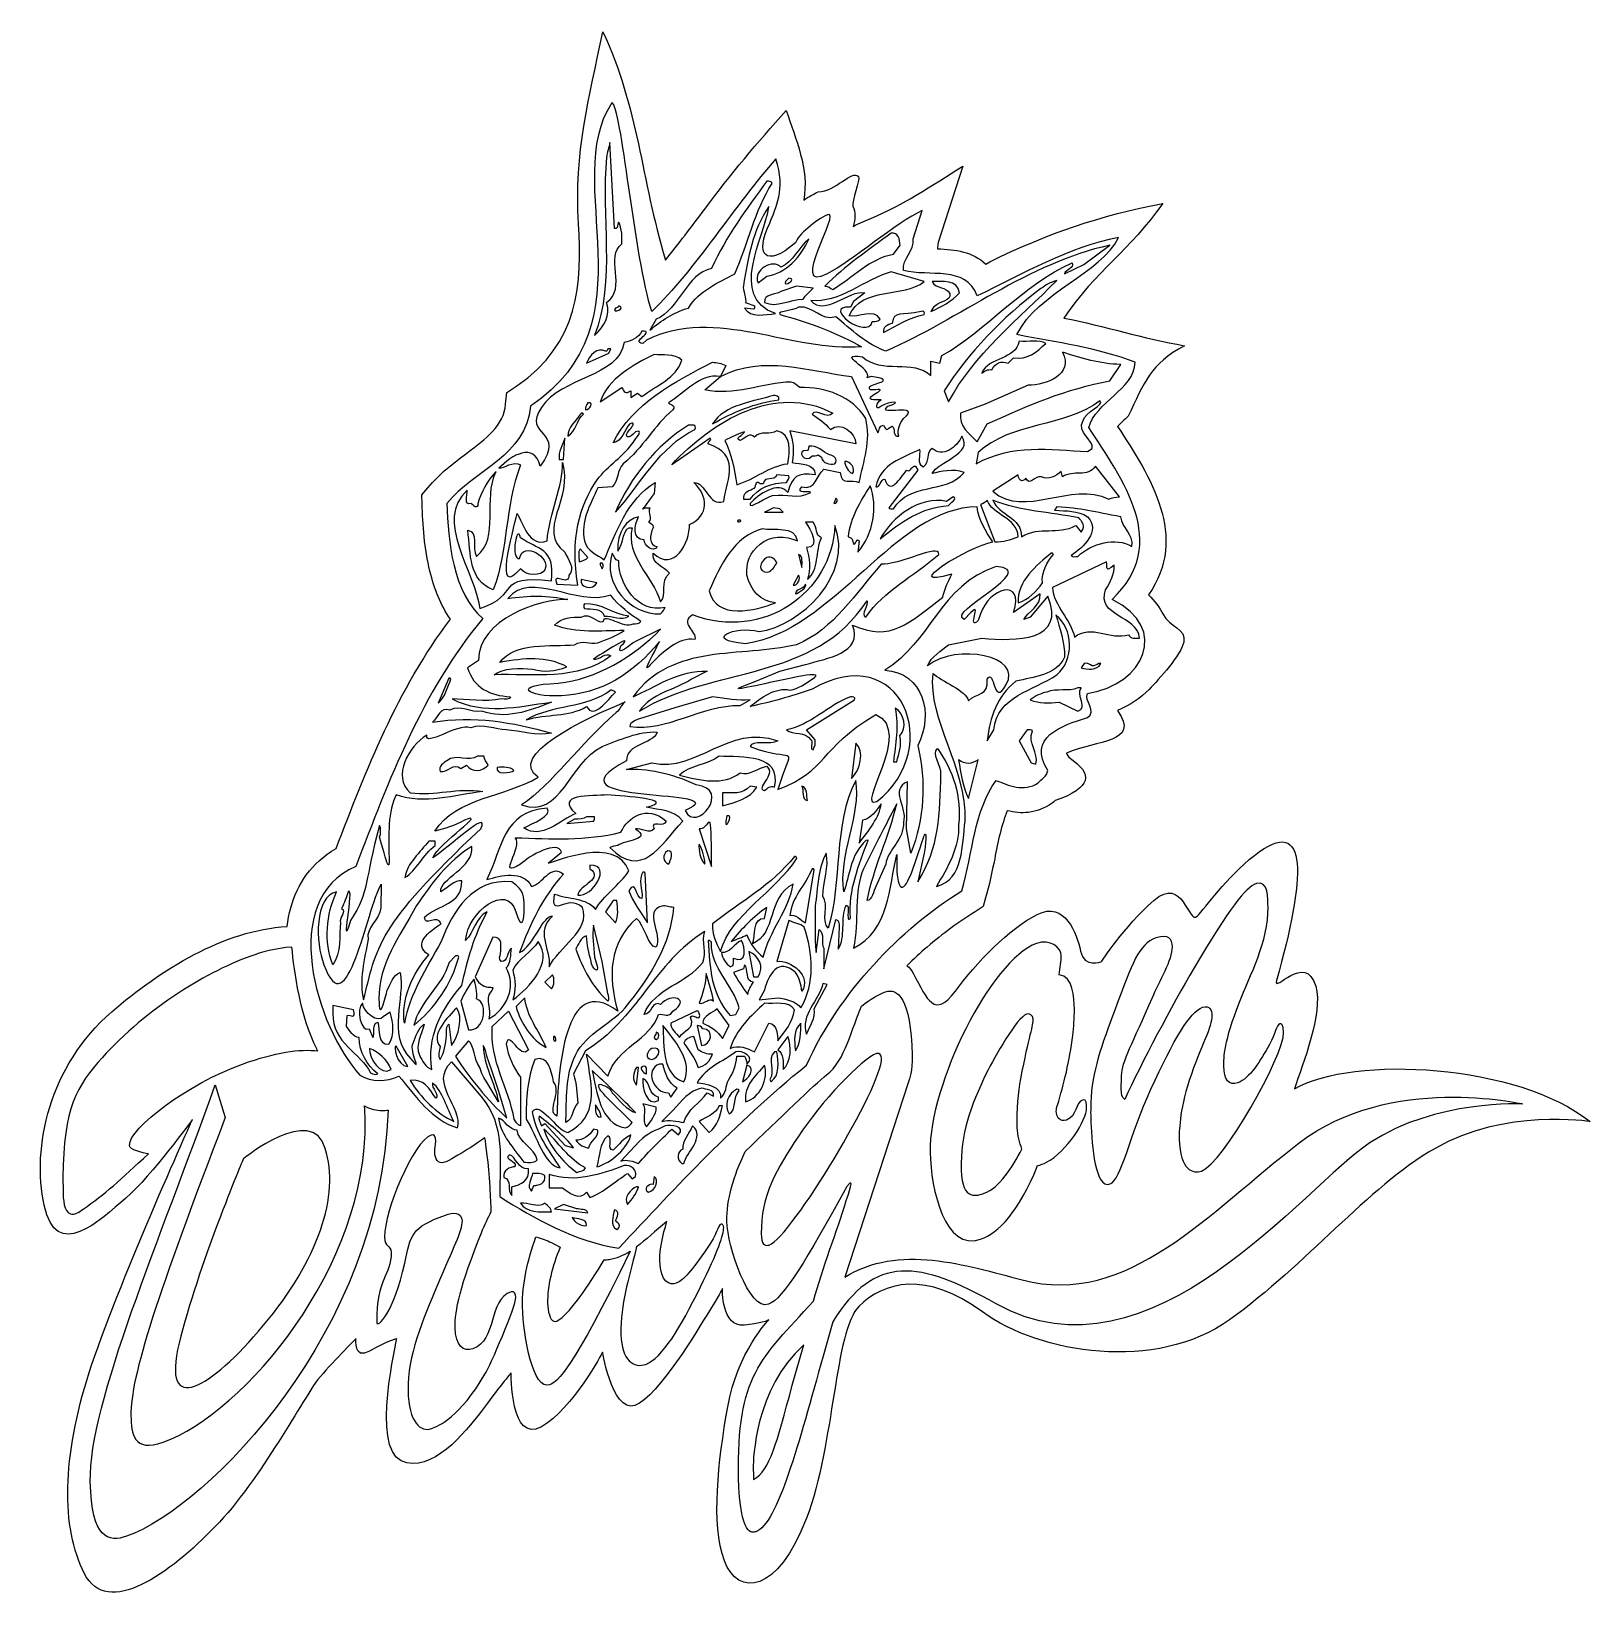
# Model space of a CAD drawing. Header units: centimetres. Extents: x -7.9 to 7.8, y -8.1 to 7.9.
import ezdxf

# ---------------------------------------------------------------- set-up
doc = ezdxf.new("R2010")
doc.units = ezdxf.units.CM
doc.header["$MEASUREMENT"] = 0
doc.layers.add('Ebene 1', color=7, linetype='Continuous')

msp = doc.modelspace()

# ---------------------------------------------------------------- linework, layer by layer
at = {"layer": 'Ebene 1', "color": 12}
msp.add_open_spline([(-6.26603, -3.09682), (-6.26603, -3.09682), (-7.03057, -4.79354), (-7.30489, -5.64444), (-7.30489, -5.64444), (-7.57921, -6.49534), (-7.58937, -7.204), (-7.35569, -7.66628), (-7.35569, -7.66628), (-7.12201, -8.12856), (-6.48955, -7.66374), (-6.03743, -7.19638), (-6.03743, -7.19638), (-5.58531, -6.73156), (-5.12811, -5.86796), (-5.00365, -5.71556), (-5.00365, -5.71556), (-4.88173, -5.5657), (-4.62011, -5.30408), (-4.62011, -5.30408), (-4.62011, -5.30408), (-4.62011, -5.30408), (-4.64805, -5.52506), (-4.48295, -5.42854), (-4.48295, -5.42854), (-4.31785, -5.33202), (-4.20863, -5.30408), (-4.20863, -5.30408), (-4.20863, -5.30408), (-4.20863, -5.30408), (-4.46771, -6.39628), (-4.16545, -6.53344), (-4.16545, -6.53344), (-3.86319, -6.6706), (-3.52283, -6.2515), (-3.35773, -6.03306), (-3.35773, -6.03306), (-3.19517, -5.81208), (-3.05801, -5.64698), (-3.05801, -5.64698), (-3.05801, -5.64698), (-3.05801, -5.64698), (-3.06817, -6.36834), (-2.75321, -6.19054), (-2.75321, -6.19054), (-2.43825, -6.01274), (-2.13853, -5.44124), (-2.13853, -5.44124), (-2.13853, -5.44124), (-2.13853, -5.44124), (-2.02423, -6.13212), (-1.76515, -5.95432), (-1.76515, -5.95432), (-1.50353, -5.77652), (-1.13777, -5.14152), (-1.04125, -4.98912), (-1.04125, -4.98912), (-0.94473, -4.83926), (-0.93203, -4.79862), (-0.93203, -4.79862), (-0.93203, -4.79862), (-0.93203, -4.79862), (-0.94473, -5.19486), (-0.71105, -5.16692), (-0.71105, -5.16692), (-0.47737, -5.14152), (-0.46467, -5.11358), (-0.46467, -5.11358), (-0.46467, -5.11358), (-0.46467, -5.11358), (-0.78217, -5.44124), (-0.87869, -5.98988), (-0.87869, -5.98988), (-0.97521, -6.53852), (-1.04887, -7.17098), (-0.91171, -7.53928), (-0.91171, -7.53928), (-0.77455, -7.91012), (-0.37323, -7.86694), (-0.08621, -7.11256), (-0.08621, -7.11256), (0.19826, -6.35818), (0.19572, -5.22534), (0.4421, -4.97896), (0.4421, -4.97896), (0.68848, -4.73258), (1.11774, -4.61574), (1.6867, -5.03484), (1.6867, -5.03484), (2.2582, -5.45648), (3.43422, -5.64444), (4.17336, -5.11358), (4.17336, -5.11358), (4.95568, -4.55224), (5.5475, -3.79278), (6.24092, -3.38892), (6.24092, -3.38892), (6.93434, -2.98506), (7.80302, -3.11968), (7.80302, -3.11968), (7.80302, -3.11968), (7.07404, -2.53802), (5.41542, -2.44658), (4.82614, -2.78948), (4.82614, -2.78948), (4.90488, -2.54056), (5.11824, -2.03256), (5.0395, -1.7557), (5.0395, -1.7557), (4.9379, -1.40772), (4.6077, -1.83952), (4.6458, -1.69982), (4.6458, -1.69982), (4.93282, -0.6762), (4.98362, -0.0031), (4.42228, -0.43998), (4.42228, -0.43998), (4.14034, -0.6635), (3.93206, -0.96576), (3.8457, -1.05212), (3.8457, -1.05212), (3.7568, -1.14102), (3.706, -0.63302), (3.40882, -0.89464), (3.40882, -0.89464), (3.1091, -1.1588), (2.88304, -1.50932), (2.88304, -1.50932), (2.88304, -1.50932), (2.88304, -1.50932), (2.70778, -1.5779), (2.67222, -1.40264), (2.67222, -1.40264), (2.63666, -1.22738), (2.51474, -0.89464), (2.23534, -1.03434), (2.23534, -1.03434), (1.9534, -1.17658), (1.62066, -1.52456), (1.41238, -1.8065), (1.41238, -1.8065), (1.20156, -2.0859), (1.13044, -1.89286), (0.99074, -1.63124), (0.99074, -1.63124), (0.97296, -1.59822), (0.95264, -1.57028), (0.9247, -1.54996), (0.9247, -1.54996), (0.99074, -1.48392), (1.05932, -1.42296), (1.1279, -1.362), (1.1279, -1.362), (1.20664, -1.29596), (1.28538, -1.23246), (1.36666, -1.1715), (1.36666, -1.1715), (1.4454, -1.11562), (1.52668, -1.05974), (1.6105, -1.0064), (1.6105, -1.0064), (1.6105, -1.0064), (1.69178, -0.9556), (1.69178, -0.9556), (1.69178, -0.9556), (1.69178, -0.9556), (1.71718, -0.8667), (1.71718, -0.8667), (1.71718, -0.8667), (1.75528, -0.7397), (1.78068, -0.60508), (1.80862, -0.473), (1.80862, -0.473), (1.84164, -0.30028), (1.8772, -0.1301), (1.93562, 0.00959), (1.93562, 0.00959), (2.07024, -0.02342), (2.22264, -0.02596), (2.38774, 0.08579), (2.38774, 0.08579), (2.38774, 0.08579), (2.40044, 0.09595), (2.40044, 0.09595), (2.40044, 0.09595), (2.40044, 0.09595), (2.41822, 0.11119), (2.41822, 0.11119), (2.41822, 0.11119), (2.78652, 0.24327), (2.8043, 0.37789), (2.55538, 0.54807), (2.55538, 0.54807), (2.53506, 0.57855), (2.52998, 0.58871), (2.52998, 0.58871), (2.52998, 0.58871), (2.83478, 0.72587), (3.28182, 0.68523), (3.04306, 1.01797), (3.04306, 1.01797), (3.17006, 1.07131), (3.27928, 1.14497), (3.3631, 1.23133), (3.3631, 1.23133), (3.46216, 1.33293), (3.68314, 1.57931), (3.71108, 1.70631), (3.71108, 1.70631), (3.74156, 1.84347), (3.56884, 1.85617), (3.50026, 1.99079), (3.50026, 1.99079), (3.46724, 2.05683), (3.41898, 2.12287), (3.35802, 2.18129), (3.35802, 2.18129), (3.76442, 2.77311), (3.37834, 3.36747), (3.0456, 3.87801), (3.0456, 3.87801), (3.07608, 3.91103), (3.11418, 3.94405), (3.15228, 3.97961), (3.15228, 3.97961), (3.3123, 4.32251), (3.3758, 4.50539), (3.7187, 4.69081), (3.7187, 4.69081), (3.30214, 4.75939), (2.91606, 4.89147), (2.50458, 4.96767), (2.50458, 4.96767), (2.8297, 5.45281), (3.17006, 5.64839), (3.50026, 6.12337), (3.50026, 6.12337), (2.87034, 5.99891), (2.33948, 5.82365), (1.76036, 5.53409), (1.76036, 5.53409), (1.76036, 5.53409), (1.71972, 5.51123), (1.71972, 5.51123), (1.71972, 5.51123), (1.5851, 5.63823), (1.41238, 5.65855), (1.23204, 5.66617), (1.23204, 5.66617), (1.23458, 5.68649), (1.23712, 5.70681), (1.23966, 5.72967), (1.23966, 5.72967), (1.23966, 5.72967), (1.48858, 6.49675), (1.48858, 6.49675), (1.48858, 6.49675), (1.16346, 6.30117), (0.92216, 6.11321), (0.41162, 5.90747), (0.41162, 5.90747), (0.41162, 5.90747), (0.38368, 5.88969), (0.38368, 5.88969), (0.38368, 5.88969), (0.404, 5.96335), (0.40908, 6.03193), (0.38114, 6.09543), (0.38114, 6.09543), (0.38114, 6.09543), (0.38114, 6.09797), (0.38114, 6.09797), (0.38114, 6.09797), (0.3659, 6.13607), (0.45988, 6.36721), (0.43702, 6.39261), (0.43702, 6.39261), (0.37098, 6.47135), (0.20588, 6.23513), (0.03316, 6.24021), (0.03316, 6.24021), (-0.01001, 6.21989), (-0.06335, 6.18941), (-0.11415, 6.15639), (-0.11415, 6.15639), (-0.05573, 6.46373), (-0.19543, 6.77107), (-0.28941, 7.05809), (-0.28941, 7.05809), (-0.57897, 6.73805), (-0.85075, 6.41293), (-1.10983, 6.06495), (-1.10983, 6.06495), (-1.24191, 5.88969), (-1.37399, 5.71443), (-1.50607, 5.55187), (-1.50607, 5.55187), (-1.75245, 6.37737), (-1.77531, 7.08349), (-2.13599, 7.85057), (-2.13599, 7.85057), (-2.27315, 7.16985), (-2.42809, 6.64153), (-2.37983, 5.91763), (-2.37983, 5.91763), (-2.34427, 5.32581), (-2.37221, 4.71113), (-3.00213, 4.28695), (-3.00213, 4.28695), (-3.00213, 4.28695), (-3.10373, 4.22091), (-3.10373, 4.22091), (-3.10373, 4.22091), (-3.10373, 4.22091), (-3.11389, 4.10153), (-3.11389, 4.10153), (-3.11389, 4.10153), (-3.13167, 3.88563), (-3.31709, 3.75101), (-3.50505, 3.60877), (-3.50505, 3.60877), (-3.63967, 3.50717), (-3.77937, 3.40557), (-3.89621, 3.26079), (-3.89621, 3.26079), (-3.89621, 3.26079), (-3.89875, 3.26079), (-3.89875, 3.26079), (-3.89875, 3.26079), (-3.89875, 3.26079), (-3.95717, 3.18967), (-3.95717, 3.18967), (-3.95717, 3.18967), (-3.95717, 3.18967), (-3.95463, 3.09569), (-3.95463, 3.09569), (-3.95463, 3.09569), (-3.94955, 2.89249), (-3.93177, 2.64865), (-3.87589, 2.42005), (-3.87589, 2.42005), (-3.83271, 2.24479), (-3.76667, 2.07969), (-3.67015, 1.93745), (-3.67015, 1.93745), (-4.20609, 1.22879), (-4.51597, 0.42107), (-4.82077, -0.3714), (-4.82077, -0.3714), (-4.88427, -0.40696), (-4.94015, -0.4476), (-4.99095, -0.49332), (-4.99095, -0.49332), (-5.18399, -0.66604), (-5.28305, -0.89972), (-5.31353, -1.15626), (-5.31353, -1.15626), (-5.95107, -1.19182), (-6.58099, -1.58552), (-7.07883, -2.01478), (-7.07883, -2.01478), (-7.70875, -2.55834), (-7.88401, -3.3813), (-7.75955, -3.96042), (-7.75955, -3.96042), (-7.63763, -4.537), (-7.20075, -4.1179), (-6.93659, -3.8893), (-6.93659, -3.8893), (-6.67497, -3.6607), (-6.26603, -3.09682), (-6.26603, -3.09682)], degree=3, knots=[0, 0, 0, 0, 0.01075269, 0.01075269, 0.01075269, 0.01075269, 0.02150538, 0.02150538, 0.02150538, 0.02150538, 0.03225806, 0.03225806, 0.03225806, 0.03225806, 0.04301075, 0.04301075, 0.04301075, 0.04301075, 0.05376344, 0.05376344, 0.05376344, 0.05376344, 0.06451613, 0.06451613, 0.06451613, 0.06451613, 0.07526882, 0.07526882, 0.07526882, 0.07526882, 0.08602151, 0.08602151, 0.08602151, 0.08602151, 0.09677419, 0.09677419, 0.09677419, 0.09677419, 0.10752688, 0.10752688, 0.10752688, 0.10752688, 0.11827957, 0.11827957, 0.11827957, 0.11827957, 0.12903226, 0.12903226, 0.12903226, 0.12903226, 0.13978495, 0.13978495, 0.13978495, 0.13978495, 0.15053763, 0.15053763, 0.15053763, 0.15053763, 0.16129032, 0.16129032, 0.16129032, 0.16129032, 0.17204301, 0.17204301, 0.17204301, 0.17204301, 0.1827957, 0.1827957, 0.1827957, 0.1827957, 0.19354839, 0.19354839, 0.19354839, 0.19354839, 0.20430108, 0.20430108, 0.20430108, 0.20430108, 0.21505376, 0.21505376, 0.21505376, 0.21505376, 0.22580645, 0.22580645, 0.22580645, 0.22580645, 0.23655914, 0.23655914, 0.23655914, 0.23655914, 0.24731183, 0.24731183, 0.24731183, 0.24731183, 0.25806452, 0.25806452, 0.25806452, 0.25806452, 0.2688172, 0.2688172, 0.2688172, 0.2688172, 0.27956989, 0.27956989, 0.27956989, 0.27956989, 0.29032258, 0.29032258, 0.29032258, 0.29032258, 0.30107527, 0.30107527, 0.30107527, 0.30107527, 0.31182796, 0.31182796, 0.31182796, 0.31182796, 0.32258065, 0.32258065, 0.32258065, 0.32258065, 0.33333333, 0.33333333, 0.33333333, 0.33333333, 0.34408602, 0.34408602, 0.34408602, 0.34408602, 0.35483871, 0.35483871, 0.35483871, 0.35483871, 0.3655914, 0.3655914, 0.3655914, 0.3655914, 0.37634409, 0.37634409, 0.37634409, 0.37634409, 0.38709677, 0.38709677, 0.38709677, 0.38709677, 0.39784946, 0.39784946, 0.39784946, 0.39784946, 0.40860215, 0.40860215, 0.40860215, 0.40860215, 0.41935484, 0.41935484, 0.41935484, 0.41935484, 0.43010753, 0.43010753, 0.43010753, 0.43010753, 0.44086022, 0.44086022, 0.44086022, 0.44086022, 0.4516129, 0.4516129, 0.4516129, 0.4516129, 0.46236559, 0.46236559, 0.46236559, 0.46236559, 0.47311828, 0.47311828, 0.47311828, 0.47311828, 0.48387097, 0.48387097, 0.48387097, 0.48387097, 0.49462366, 0.49462366, 0.49462366, 0.49462366, 0.50537634, 0.50537634, 0.50537634, 0.50537634, 0.51612903, 0.51612903, 0.51612903, 0.51612903, 0.52688172, 0.52688172, 0.52688172, 0.52688172, 0.53763441, 0.53763441, 0.53763441, 0.53763441, 0.5483871, 0.5483871, 0.5483871, 0.5483871, 0.55913978, 0.55913978, 0.55913978, 0.55913978, 0.56989247, 0.56989247, 0.56989247, 0.56989247, 0.58064516, 0.58064516, 0.58064516, 0.58064516, 0.59139785, 0.59139785, 0.59139785, 0.59139785, 0.60215054, 0.60215054, 0.60215054, 0.60215054, 0.61290323, 0.61290323, 0.61290323, 0.61290323, 0.62365591, 0.62365591, 0.62365591, 0.62365591, 0.6344086, 0.6344086, 0.6344086, 0.6344086, 0.64516129, 0.64516129, 0.64516129, 0.64516129, 0.65591398, 0.65591398, 0.65591398, 0.65591398, 0.66666667, 0.66666667, 0.66666667, 0.66666667, 0.67741935, 0.67741935, 0.67741935, 0.67741935, 0.68817204, 0.68817204, 0.68817204, 0.68817204, 0.69892473, 0.69892473, 0.69892473, 0.69892473, 0.70967742, 0.70967742, 0.70967742, 0.70967742, 0.72043011, 0.72043011, 0.72043011, 0.72043011, 0.7311828, 0.7311828, 0.7311828, 0.7311828, 0.74193548, 0.74193548, 0.74193548, 0.74193548, 0.75268817, 0.75268817, 0.75268817, 0.75268817, 0.76344086, 0.76344086, 0.76344086, 0.76344086, 0.77419355, 0.77419355, 0.77419355, 0.77419355, 0.78494624, 0.78494624, 0.78494624, 0.78494624, 0.79569892, 0.79569892, 0.79569892, 0.79569892, 0.80645161, 0.80645161, 0.80645161, 0.80645161, 0.8172043, 0.8172043, 0.8172043, 0.8172043, 0.82795699, 0.82795699, 0.82795699, 0.82795699, 0.83870968, 0.83870968, 0.83870968, 0.83870968, 0.84946237, 0.84946237, 0.84946237, 0.84946237, 0.86021505, 0.86021505, 0.86021505, 0.86021505, 0.87096774, 0.87096774, 0.87096774, 0.87096774, 0.88172043, 0.88172043, 0.88172043, 0.88172043, 0.89247312, 0.89247312, 0.89247312, 0.89247312, 0.90322581, 0.90322581, 0.90322581, 0.90322581, 0.91397849, 0.91397849, 0.91397849, 0.91397849, 0.92473118, 0.92473118, 0.92473118, 0.92473118, 0.93548387, 0.93548387, 0.93548387, 0.93548387, 0.94623656, 0.94623656, 0.94623656, 0.94623656, 0.95698925, 0.95698925, 0.95698925, 0.95698925, 0.96774194, 0.96774194, 0.96774194, 0.96774194, 0.97849462, 0.97849462, 0.97849462, 0.97849462, 0.98924731, 0.98924731, 0.98924731, 0.98924731, 1, 1, 1, 1], dxfattribs=at)
at = {"layer": 'Ebene 1'}
for points, knots in [([(-2.04455, 7.13429), (-1.95057, 7.13429), (-1.81595, 5.55441), (-1.64323, 5.03625), (-1.64323, 5.03625), (-1.20889, 5.44773), (-0.79487, 6.12337), (-0.39355, 6.57041), (-0.39355, 6.57041), (-0.29195, 6.26053), (-0.39863, 6.08019), (-0.45451, 5.92525), (-0.45451, 5.92525), (-0.60945, 5.60267), (-0.49769, 5.46805), (-0.19797, 5.72459), (-0.19797, 5.72459), (-0.17003, 5.80587), (0.00522, 5.95827), (0.12714, 6.00907), (0.12714, 6.00907), (0.27446, 6.06749), (-0.27417, 5.20135), (0.12206, 5.41471), (0.12206, 5.41471), (0.3659, 5.53409), (0.8231, 5.93795), (1.07964, 6.04971), (1.07964, 6.04971), (1.07964, 6.04971), (0.9882, 5.76777), (0.9882, 5.76777), (0.9882, 5.76777), (1.0009, 5.64585), (0.87898, 5.56965), (0.88914, 5.44773), (0.88914, 5.44773), (1.15584, 5.37915), (1.51144, 5.50361), (1.63336, 5.19119), (1.63336, 5.19119), (2.08802, 5.41471), (2.55538, 5.68141), (3.05576, 5.78047), (3.05576, 5.78047), (2.87796, 5.41471), (2.2455, 5.23437), (2.03214, 4.80257), (2.03214, 4.80257), (2.4233, 4.72383), (2.8551, 4.66795), (3.2234, 4.52317), (3.2234, 4.52317), (3.2107, 4.24631), (2.82208, 4.12439), (2.75604, 3.86785), (2.75604, 3.86785), (3.08878, 3.34715), (3.58916, 2.70199), (2.98972, 2.13557), (2.98972, 2.13557), (3.579, 1.84601), (3.3123, 1.27959), (2.74334, 1.19069), (2.74334, 1.19069), (2.70016, 1.11449), (2.84494, 1.01289), (2.74334, 0.94685), (2.74334, 0.94685), (2.47664, 0.86811), (2.13374, 0.74619), (2.34456, 0.41345), (2.34456, 0.41345), (2.33186, 0.35757), (2.27852, 0.32455), (2.2455, 0.29153), (2.2455, 0.29153), (2.10072, 0.18993), (1.94324, 0.26867), (1.82386, 0.31439), (1.82386, 0.31439), (1.60034, 0.01213), (1.59018, -0.41712), (1.47842, -0.79558), (1.47842, -0.79558), (0.85612, -1.1842), (0.25414, -1.8065), (-0.08621, -2.55072), (-0.08621, -2.55072), (-0.82027, -3.1527), (-1.38669, -3.7623), (-1.97597, -4.39476), (-1.97597, -4.39476), (-2.40777, -4.32872), (-2.83195, -4.09504), (-3.17231, -3.87406), (-3.17231, -3.87406), (-3.17739, -3.4956), (-3.10881, -3.16286), (-3.36535, -2.86314), (-3.36535, -2.86314), (-3.36535, -2.86314), (-3.65999, -2.5177), (-3.65999, -2.5177), (-3.65999, -2.5177), (-3.88859, -2.74122), (-3.53553, -2.9749), (-3.59903, -3.18318), (-3.59903, -3.18318), (-3.85303, -3.10698), (-4.02067, -2.86314), (-4.18831, -2.66248), (-4.18831, -2.66248), (-4.32039, -2.71836), (-4.45755, -2.72852), (-4.58201, -2.65232), (-4.58201, -2.65232), (-5.02397, -2.1621), (-5.40497, -0.88448), (-4.62265, -0.55174), (-4.62265, -0.55174), (-4.28991, 0.31439), (-3.95971, 1.20339), (-3.34503, 1.94507), (-3.34503, 1.94507), (-3.64221, 2.20161), (-3.69555, 2.72485), (-3.70571, 3.10331), (-3.70571, 3.10331), (-3.42377, 3.44621), (-2.90815, 3.58083), (-2.86497, 4.08121), (-2.86497, 4.08121), (-1.61529, 4.92195), (-2.57541, 6.34689), (-2.04455, 7.13429)], [0, 0, 0, 0, 0.02941176, 0.02941176, 0.02941176, 0.02941176, 0.05882353, 0.05882353, 0.05882353, 0.05882353, 0.08823529, 0.08823529, 0.08823529, 0.08823529, 0.11764706, 0.11764706, 0.11764706, 0.11764706, 0.14705882, 0.14705882, 0.14705882, 0.14705882, 0.17647059, 0.17647059, 0.17647059, 0.17647059, 0.20588235, 0.20588235, 0.20588235, 0.20588235, 0.23529412, 0.23529412, 0.23529412, 0.23529412, 0.26470588, 0.26470588, 0.26470588, 0.26470588, 0.29411765, 0.29411765, 0.29411765, 0.29411765, 0.32352941, 0.32352941, 0.32352941, 0.32352941, 0.35294118, 0.35294118, 0.35294118, 0.35294118, 0.38235294, 0.38235294, 0.38235294, 0.38235294, 0.41176471, 0.41176471, 0.41176471, 0.41176471, 0.44117647, 0.44117647, 0.44117647, 0.44117647, 0.47058824, 0.47058824, 0.47058824, 0.47058824, 0.5, 0.5, 0.5, 0.5, 0.52941176, 0.52941176, 0.52941176, 0.52941176, 0.55882353, 0.55882353, 0.55882353, 0.55882353, 0.58823529, 0.58823529, 0.58823529, 0.58823529, 0.61764706, 0.61764706, 0.61764706, 0.61764706, 0.64705882, 0.64705882, 0.64705882, 0.64705882, 0.67647059, 0.67647059, 0.67647059, 0.67647059, 0.70588235, 0.70588235, 0.70588235, 0.70588235, 0.73529412, 0.73529412, 0.73529412, 0.73529412, 0.76470588, 0.76470588, 0.76470588, 0.76470588, 0.79411765, 0.79411765, 0.79411765, 0.79411765, 0.82352941, 0.82352941, 0.82352941, 0.82352941, 0.85294118, 0.85294118, 0.85294118, 0.85294118, 0.88235294, 0.88235294, 0.88235294, 0.88235294, 0.91176471, 0.91176471, 0.91176471, 0.91176471, 0.94117647, 0.94117647, 0.94117647, 0.94117647, 0.97058824, 0.97058824, 0.97058824, 0.97058824, 1, 1, 1, 1]), ([(-1.62037, 4.60191), (-1.53147, 4.59175), (-1.41971, 4.61461), (-1.34097, 4.54603), (-1.34097, 4.54603), (-1.39685, 4.35807), (-1.59751, 4.29203), (-1.74229, 4.18027), (-1.74229, 4.18027), (-1.74229, 4.18027), (-1.78547, 4.21329), (-1.78547, 4.21329), (-1.78547, 4.21329), (-1.78547, 4.21329), (-1.85405, 4.17011), (-1.85405, 4.17011), (-1.85405, 4.17011), (-1.85405, 4.17011), (-1.85405, 4.23615), (-1.85405, 4.23615), (-1.85405, 4.23615), (-1.90993, 4.20313), (-1.92009, 4.22345), (-1.94295, 4.26917), (-1.94295, 4.26917), (-1.94295, 4.26917), (-2.16393, 4.12439), (-2.16393, 4.12439), (-2.16393, 4.12439), (-2.08519, 4.35807), (-1.82103, 4.50285), (-1.62037, 4.60191)], [0, 0, 0, 0, 0.125, 0.125, 0.125, 0.125, 0.25, 0.25, 0.25, 0.25, 0.375, 0.375, 0.375, 0.375, 0.5, 0.5, 0.5, 0.5, 0.625, 0.625, 0.625, 0.625, 0.75, 0.75, 0.75, 0.75, 0.875, 0.875, 0.875, 0.875, 1, 1, 1, 1]), ([(-0.41895, 4.19043), (-0.39863, 4.19043), (-0.35291, 4.18027), (-0.36561, 4.14725), (-0.36561, 4.14725), (-0.59675, 4.11423), (-0.83043, 4.02279), (-1.03109, 3.90341), (-1.03109, 3.90341), (-0.90917, 4.10153), (-0.61961, 4.12439), (-0.41895, 4.19043)], [0, 0, 0, 0, 0.33333333, 0.33333333, 0.33333333, 0.33333333, 0.66666667, 0.66666667, 0.66666667, 0.66666667, 1, 1, 1, 1]), ([(-2.35443, 4.01263), (-2.35443, 4.01263), (-2.33157, 4.01263), (-2.33157, 4.00247), (-2.33157, 4.00247), (-2.39761, 3.94659), (-2.40777, 3.82467), (-2.48651, 3.77895), (-2.48651, 3.77895), (-2.49667, 3.86785), (-2.39761, 3.93643), (-2.35443, 4.01263)], [0, 0, 0, 0, 0.33333333, 0.33333333, 0.33333333, 0.33333333, 0.66666667, 0.66666667, 0.66666667, 0.66666667, 1, 1, 1, 1]), ([(-2.28585, 4.11423), (-2.21981, 4.12439), (-2.26553, 4.04565), (-2.30871, 4.04565), (-2.30871, 4.04565), (-2.31887, 4.06851), (-2.29855, 4.09137), (-2.28585, 4.11423)], [0, 0, 0, 0, 0.5, 0.5, 0.5, 0.5, 1, 1, 1, 1]), ([(-1.27493, 3.89071), (-1.24191, 3.89071), (-1.18603, 3.90341), (-1.20889, 3.84753), (-1.20889, 3.84753), (-1.56449, 3.67989), (-1.76515, 3.28111), (-2.00899, 3.01441), (-2.00899, 3.01441), (-1.86421, 3.35731), (-1.59751, 3.69005), (-1.27493, 3.89071)], [0, 0, 0, 0, 0.33333333, 0.33333333, 0.33333333, 0.33333333, 0.66666667, 0.66666667, 0.66666667, 0.66666667, 1, 1, 1, 1]), ([(-2.51953, 3.75863), (-2.51953, 3.75863), (-2.53223, 3.54527), (-2.53223, 3.54527), (-2.53223, 3.54527), (-2.53223, 3.54527), (-2.57541, 3.54527), (-2.57541, 3.54527), (-2.57541, 3.54527), (-2.58557, 3.62401), (-2.54239, 3.69005), (-2.51953, 3.75863)], [0, 0, 0, 0, 0.33333333, 0.33333333, 0.33333333, 0.33333333, 0.66666667, 0.66666667, 0.66666667, 0.66666667, 1, 1, 1, 1]), ([(-0.06335, 3.67989), (0.023, 3.69005), (0.07888, 3.62401), (0.14492, 3.59099), (0.14492, 3.59099), (0.1881, 3.59099), (0.23382, 3.54527), (0.2008, 3.50209), (0.2008, 3.50209), (0.14492, 3.49193), (0.07888, 3.50209), (0.06618, 3.56813), (0.06618, 3.56813), (0.06618, 3.56813), (0.03316, 3.59099), (0.03316, 3.59099), (0.03316, 3.59099), (0.0103, 3.58083), (-0.00747, 3.58083), (-0.03033, 3.58083), (-0.03033, 3.58083), (-0.09637, 3.49193), (-0.20813, 3.64687), (-0.07605, 3.63417), (-0.07605, 3.63417), (-0.06335, 3.64687), (-0.06335, 3.66973), (-0.06335, 3.67989)], [0, 0, 0, 0, 0.14285714, 0.14285714, 0.14285714, 0.14285714, 0.28571429, 0.28571429, 0.28571429, 0.28571429, 0.42857143, 0.42857143, 0.42857143, 0.42857143, 0.57142857, 0.57142857, 0.57142857, 0.57142857, 0.71428571, 0.71428571, 0.71428571, 0.71428571, 0.85714286, 0.85714286, 0.85714286, 0.85714286, 1, 1, 1, 1]), ([(0.29986, 3.52495), (0.35574, 3.53511), (0.41162, 3.44621), (0.3786, 3.40303), (0.3786, 3.40303), (0.33288, 3.42335), (0.29986, 3.47923), (0.29986, 3.52495)], [0, 0, 0, 0, 0.5, 0.5, 0.5, 0.5, 1, 1, 1, 1]), ([(1.18886, 2.62325), (1.21172, 2.62325), (1.2549, 2.62325), (1.24474, 2.59023), (1.24474, 2.59023), (0.97804, 2.35655), (0.70118, 2.23463), (0.51068, 1.95777), (0.51068, 1.95777), (0.4548, 1.99079), (0.5437, 2.07969), (0.52338, 2.12287), (0.52338, 2.12287), (-0.00747, 1.30245), (-1.03109, 1.46755), (-1.76515, 1.01289), (-1.76515, 1.01289), (-1.65339, 1.19069), (-1.40955, 1.22371), (-1.24191, 1.33547), (-1.24191, 1.33547), (-1.24191, 1.33547), (-1.08697, 1.41421), (-1.08697, 1.41421), (-1.08697, 1.41421), (-1.35367, 1.43453), (-1.62037, 1.24657), (-1.83119, 1.15767), (-1.83119, 1.15767), (-1.42987, 1.70123), (-0.75423, 1.54629), (-0.18527, 1.68091), (-0.18527, 1.68091), (0.1881, 1.83585), (0.41162, 2.20161), (0.66562, 2.49117), (0.66562, 2.49117), (0.84342, 2.49117), (1.01106, 2.59023), (1.18886, 2.62325)], [0, 0, 0, 0, 0.1, 0.1, 0.1, 0.1, 0.2, 0.2, 0.2, 0.2, 0.3, 0.3, 0.3, 0.3, 0.4, 0.4, 0.4, 0.4, 0.5, 0.5, 0.5, 0.5, 0.6, 0.6, 0.6, 0.6, 0.7, 0.7, 0.7, 0.7, 0.8, 0.8, 0.8, 0.8, 0.9, 0.9, 0.9, 0.9, 1, 1, 1, 1]), ([(-2.31887, 2.09239), (-2.15377, 2.10255), (-2.01915, 1.98063), (-1.87437, 1.96793), (-1.87437, 1.96793), (-1.94295, 1.91459), (-2.04201, 1.98063), (-2.12075, 1.96793), (-2.12075, 1.96793), (-2.14107, 2.05683), (-2.25283, 2.03397), (-2.31887, 2.04667), (-2.31887, 2.04667), (-2.33157, 2.05683), (-2.33157, 2.07969), (-2.31887, 2.09239)], [0, 0, 0, 0, 0.25, 0.25, 0.25, 0.25, 0.5, 0.5, 0.5, 0.5, 0.75, 0.75, 0.75, 0.75, 1, 1, 1, 1]), ([(-2.05471, 1.22371), (-2.04201, 1.22371), (-2.01915, 1.21355), (-2.00899, 1.20339), (-2.00899, 1.20339), (-2.08519, 1.12465), (-2.22997, 0.92399), (-2.29855, 1.05861), (-2.29855, 1.05861), (-2.48651, 0.94685), (-2.69733, 0.99003), (-2.90815, 0.92399), (-2.90815, 0.92399), (-2.64145, 1.07893), (-2.30871, 1.03575), (-2.05471, 1.22371)], [0, 0, 0, 0, 0.25, 0.25, 0.25, 0.25, 0.5, 0.5, 0.5, 0.5, 0.75, 0.75, 0.75, 0.75, 1, 1, 1, 1]), ([(-1.03109, 1.15767), (-0.89647, 1.13481), (-0.77455, 1.11449), (-0.65263, 1.12465), (-0.65263, 1.12465), (-0.65263, 1.12465), (-0.75423, 1.06877), (-0.75423, 1.06877), (-0.75423, 1.06877), (-1.14285, 1.07893), (-1.48575, 0.80207), (-1.86421, 0.85795), (-1.86421, 0.85795), (-1.86421, 0.90113), (-1.79817, 0.92399), (-1.76515, 0.93415), (-1.76515, 0.93415), (-1.76515, 0.93415), (-1.40955, 1.04591), (-1.40955, 1.04591), (-1.40955, 1.04591), (-1.40955, 1.04591), (-1.03109, 1.15767), (-1.03109, 1.15767)], [0, 0, 0, 0, 0.16666667, 0.16666667, 0.16666667, 0.16666667, 0.33333333, 0.33333333, 0.33333333, 0.33333333, 0.5, 0.5, 0.5, 0.5, 0.66666667, 0.66666667, 0.66666667, 0.66666667, 0.83333333, 0.83333333, 0.83333333, 0.83333333, 1, 1, 1, 1]), ([(0.35574, 1.15767), (0.3786, 1.15767), (0.41162, 1.15767), (0.39892, 1.12465), (0.39892, 1.12465), (0.39892, 1.12465), (-0.08621, 0.82493), (-0.08621, 0.82493), (-0.08621, 0.82493), (-0.08621, 0.82493), (0.00268, 0.72333), (0.00268, 0.72333), (0.00268, 0.72333), (0.00268, 0.69031), (0.00268, 0.65729), (-0.02017, 0.62427), (-0.02017, 0.62427), (-0.06335, 0.62427), (-0.00747, 0.70301), (-0.04303, 0.72333), (-0.04303, 0.72333), (-0.09637, 0.81223), (-0.22083, 0.76905), (-0.28687, 0.82493), (-0.28687, 0.82493), (-0.05319, 0.86811), (0.13222, 1.06877), (0.35574, 1.15767)], [0, 0, 0, 0, 0.14285714, 0.14285714, 0.14285714, 0.14285714, 0.28571429, 0.28571429, 0.28571429, 0.28571429, 0.42857143, 0.42857143, 0.42857143, 0.42857143, 0.57142857, 0.57142857, 0.57142857, 0.57142857, 0.71428571, 0.71428571, 0.71428571, 0.71428571, 0.85714286, 0.85714286, 0.85714286, 0.85714286, 1, 1, 1, 1]), ([(0.80786, 1.04337), (0.89676, 0.98749), (0.93232, 0.84271), (0.85358, 0.76397), (0.85358, 0.76397), (0.87644, 0.65475), (0.84342, 0.59125), (0.8231, 0.50235), (0.8231, 0.50235), (0.8231, 0.50235), (0.79008, 0.50235), (0.79008, 0.50235), (0.79008, 0.50235), (0.8104, 0.68015), (0.84342, 0.86557), (0.80786, 1.04337)], [0, 0, 0, 0, 0.25, 0.25, 0.25, 0.25, 0.5, 0.5, 0.5, 0.5, 0.75, 0.75, 0.75, 0.75, 1, 1, 1, 1]), ([(-3.39837, 0.55823), (-3.39837, 0.55823), (-3.33233, 0.55823), (-3.33233, 0.55823), (-3.33233, 0.55823), (-3.32725, 0.52267), (-3.31201, 0.50235), (-3.28915, 0.46933), (-3.28915, 0.46933), (-3.34503, 0.40329), (-3.45679, 0.39059), (-3.50759, 0.46933), (-3.50759, 0.46933), (-3.50759, 0.46933), (-3.56601, 0.43377), (-3.56601, 0.43377), (-3.56601, 0.43377), (-3.63713, 0.50235), (-3.69809, 0.39059), (-3.77175, 0.40329), (-3.77175, 0.40329), (-3.79207, 0.45663), (-3.74127, 0.49219), (-3.70571, 0.51251), (-3.70571, 0.51251), (-3.61173, 0.59125), (-3.48219, 0.49219), (-3.39837, 0.55823)], [0, 0, 0, 0, 0.14285714, 0.14285714, 0.14285714, 0.14285714, 0.28571429, 0.28571429, 0.28571429, 0.28571429, 0.42857143, 0.42857143, 0.42857143, 0.42857143, 0.57142857, 0.57142857, 0.57142857, 0.57142857, 0.71428571, 0.71428571, 0.71428571, 0.71428571, 0.85714286, 0.85714286, 0.85714286, 0.85714286, 1, 1, 1, 1]), ([(-3.19771, 0.44647), (-3.14183, 0.44647), (-3.06817, 0.45663), (-3.03007, 0.41345), (-3.03007, 0.41345), (-3.06563, 0.39059), (-3.22311, 0.36773), (-3.19771, 0.44647)], [0, 0, 0, 0, 0.5, 0.5, 0.5, 0.5, 1, 1, 1, 1]), ([(-2.29855, -0.05136), (-2.29855, -0.05136), (-2.21981, -0.05136), (-2.21981, -0.05136), (-2.21981, -0.05136), (-2.21981, -0.07422), (-2.21981, -0.08438), (-2.22997, -0.09454), (-2.22997, -0.09454), (-2.22997, -0.09454), (-2.49667, -0.1174), (-2.49667, -0.1174), (-2.49667, -0.1174), (-2.49667, -0.1174), (-2.42047, -0.07422), (-2.42047, -0.07422), (-2.42047, -0.07422), (-2.37475, -0.07422), (-2.33157, -0.07422), (-2.29855, -0.05136)], [0, 0, 0, 0, 0.2, 0.2, 0.2, 0.2, 0.4, 0.4, 0.4, 0.4, 0.6, 0.6, 0.6, 0.6, 0.8, 0.8, 0.8, 0.8, 1, 1, 1, 1]), ([(-3.88605, -0.2952), (-3.88605, -0.2952), (-3.82255, -0.2952), (-3.82255, -0.2952), (-3.82255, -0.2952), (-3.82255, -0.2952), (-3.82255, -0.34092), (-3.82255, -0.34092), (-3.82255, -0.34092), (-3.94701, -0.42982), (-4.01305, -0.59492), (-4.12735, -0.6635), (-4.12735, -0.6635), (-4.10703, -0.51872), (-3.97495, -0.40696), (-3.88605, -0.2952)], [0, 0, 0, 0, 0.25, 0.25, 0.25, 0.25, 0.5, 0.5, 0.5, 0.5, 0.75, 0.75, 0.75, 0.75, 1, 1, 1, 1]), ([(-2.26553, -0.53904), (-2.03185, -0.53904), (-2.24267, -0.86162), (-2.38745, -0.8413), (-2.38745, -0.8413), (-2.37475, -0.7397), (-2.12075, -0.67366), (-2.26553, -0.5746), (-2.26553, -0.5746), (-2.26553, -0.5746), (-2.26553, -0.53904), (-2.26553, -0.53904)], [0, 0, 0, 0, 0.33333333, 0.33333333, 0.33333333, 0.33333333, 0.66666667, 0.66666667, 0.66666667, 0.66666667, 1, 1, 1, 1]), ([(-3.61935, -1.4509), (-3.60919, -1.4509), (-3.58887, -1.44074), (-3.58633, -1.4636), (-3.58633, -1.4636), (-3.65745, -1.74046), (-3.83271, -1.9843), (-4.03845, -2.15194), (-4.03845, -2.15194), (-3.98257, -1.90556), (-3.75397, -1.76332), (-3.68285, -1.51694), (-3.68285, -1.51694), (-3.68285, -1.51694), (-3.61935, -1.4509), (-3.61935, -1.4509)], [0, 0, 0, 0, 0.25, 0.25, 0.25, 0.25, 0.5, 0.5, 0.5, 0.5, 0.75, 0.75, 0.75, 0.75, 1, 1, 1, 1]), ([(-3.08595, -2.00716), (-3.08595, -2.00716), (-3.24851, -2.1621), (-3.24851, -2.1621), (-3.24851, -2.1621), (-3.27645, -2.50754), (-3.08087, -2.7844), (-3.02753, -3.09428), (-3.02753, -3.09428), (-3.01483, -3.11714), (-2.99705, -3.1527), (-2.96403, -3.16286), (-2.96403, -3.16286), (-2.96403, -3.16286), (-2.96403, -2.67264), (-2.96403, -2.67264), (-2.96403, -2.67264), (-3.03769, -2.57358), (-3.08849, -2.46182), (-3.10881, -2.3399), (-3.10881, -2.3399), (-3.08087, -2.18496), (-2.96403, -2.50754), (-2.88529, -2.39578), (-2.88529, -2.39578), (-2.88529, -2.39578), (-3.08595, -2.00716), (-3.08595, -2.00716)], [0, 0, 0, 0, 0.14285714, 0.14285714, 0.14285714, 0.14285714, 0.28571429, 0.28571429, 0.28571429, 0.28571429, 0.42857143, 0.42857143, 0.42857143, 0.42857143, 0.57142857, 0.57142857, 0.57142857, 0.57142857, 0.71428571, 0.71428571, 0.71428571, 0.71428571, 0.85714286, 0.85714286, 0.85714286, 0.85714286, 1, 1, 1, 1])]:
    msp.add_open_spline(points, degree=3, knots=knots, dxfattribs=at)
at = {"layer": 'Ebene 1', "color": 7}
for points, knots in [([(-2.06487, 6.73551), (-2.06487, 6.73551), (-2.01915, 5.86937), (-2.01915, 5.86937), (-2.01915, 5.86937), (-1.96581, 5.85667), (-1.99629, 5.98113), (-1.96581, 5.91255), (-1.96581, 5.91255), (-1.96581, 5.91255), (-1.94295, 5.82365), (-1.94295, 5.82365), (-1.94295, 5.82365), (-1.94295, 5.82365), (-1.94295, 5.71443), (-1.94295, 5.71443), (-1.94295, 5.71443), (-2.12075, 5.59251), (-1.88707, 5.26993), (-2.09789, 5.12515), (-2.09789, 5.12515), (-2.05471, 4.99053), (-2.12075, 4.89147), (-2.21981, 4.79241), (-2.21981, 4.79241), (-2.00391, 5.34359), (-2.15885, 6.00145), (-2.09789, 6.58819), (-2.09789, 6.58819), (-2.09281, 6.63645), (-2.07249, 6.68725), (-2.06487, 6.73551)], [0, 0, 0, 0, 0.125, 0.125, 0.125, 0.125, 0.25, 0.25, 0.25, 0.25, 0.375, 0.375, 0.375, 0.375, 0.5, 0.5, 0.5, 0.5, 0.625, 0.625, 0.625, 0.625, 0.75, 0.75, 0.75, 0.75, 0.875, 0.875, 0.875, 0.875, 1, 1, 1, 1]), ([(-0.48499, 6.34689), (-0.46467, 6.34689), (-0.43165, 6.34689), (-0.43165, 6.32403), (-0.43165, 6.32403), (-0.60945, 6.04717), (-0.67549, 5.71443), (-0.80757, 5.41471), (-0.80757, 5.41471), (-0.97521, 5.32327), (-1.16571, 5.24707), (-1.27493, 5.06927), (-1.27493, 5.06927), (-1.42987, 5.02355), (-1.54163, 4.94735), (-1.66355, 4.84575), (-1.66355, 4.84575), (-1.66355, 4.84575), (-1.59751, 4.95751), (-1.59751, 4.95751), (-1.59751, 4.95751), (-1.36383, 5.05657), (-1.29779, 5.41471), (-1.04125, 5.46805), (-1.04125, 5.46805), (-0.88631, 5.80333), (-0.69835, 6.05733), (-0.48499, 6.34689)], [0, 0, 0, 0, 0.14285714, 0.14285714, 0.14285714, 0.14285714, 0.28571429, 0.28571429, 0.28571429, 0.28571429, 0.42857143, 0.42857143, 0.42857143, 0.42857143, 0.57142857, 0.57142857, 0.57142857, 0.57142857, 0.71428571, 0.71428571, 0.71428571, 0.71428571, 0.85714286, 0.85714286, 0.85714286, 0.85714286, 1, 1, 1, 1]), ([(-0.46467, 6.09035), (-0.50785, 5.78047), (-0.87615, 5.18103), (-0.39863, 5.01339), (-0.39863, 5.01339), (-0.49769, 5.00323), (-0.65263, 4.96767), (-0.70851, 5.06927), (-0.70851, 5.06927), (-0.70851, 5.06927), (-0.61961, 5.05657), (-0.61961, 5.05657), (-0.61961, 5.05657), (-0.60945, 5.05657), (-0.60945, 5.07943), (-0.60945, 5.09213), (-0.60945, 5.09213), (-0.60945, 5.09213), (-0.69835, 5.12515), (-0.69835, 5.12515), (-0.69835, 5.12515), (-0.68819, 5.15817), (-0.72883, 5.25723), (-0.72121, 5.29279), (-0.72121, 5.29279), (-0.67041, 5.58743), (-0.63231, 5.84397), (-0.46467, 6.09035)], [0, 0, 0, 0, 0.14285714, 0.14285714, 0.14285714, 0.14285714, 0.28571429, 0.28571429, 0.28571429, 0.28571429, 0.42857143, 0.42857143, 0.42857143, 0.42857143, 0.57142857, 0.57142857, 0.57142857, 0.57142857, 0.71428571, 0.71428571, 0.71428571, 0.71428571, 0.85714286, 0.85714286, 0.85714286, 0.85714286, 1, 1, 1, 1]), ([(-0.06335, 5.76777), (-0.13193, 5.59251), (-0.29703, 5.41471), (-0.48499, 5.39185), (-0.48499, 5.39185), (-0.48499, 5.39185), (-0.57389, 5.32327), (-0.57389, 5.32327), (-0.57389, 5.32327), (-0.62977, 5.45789), (-0.41895, 5.56965), (-0.34275, 5.48075), (-0.34275, 5.48075), (-0.22083, 5.53409), (-0.16495, 5.68141), (-0.06335, 5.76777)], [0, 0, 0, 0, 0.25, 0.25, 0.25, 0.25, 0.5, 0.5, 0.5, 0.5, 0.75, 0.75, 0.75, 0.75, 1, 1, 1, 1]), ([(0.76722, 5.82365), (0.83326, 5.83635), (0.85612, 5.75761), (0.85612, 5.70173), (0.85612, 5.70173), (0.85612, 5.70173), (0.79008, 5.61283), (0.79008, 5.61283), (0.79008, 5.61283), (0.5564, 5.56965), (0.3786, 5.37915), (0.17794, 5.25723), (0.17794, 5.25723), (0.15508, 5.26993), (0.13222, 5.29025), (0.0992, 5.29025), (0.0992, 5.29025), (0.29986, 5.49091), (0.5437, 5.65855), (0.76722, 5.82365)], [0, 0, 0, 0, 0.2, 0.2, 0.2, 0.2, 0.4, 0.4, 0.4, 0.4, 0.6, 0.6, 0.6, 0.6, 0.8, 0.8, 0.8, 0.8, 1, 1, 1, 1]), ([(2.96686, 5.70173), (2.96686, 5.70173), (2.70524, 5.50615), (2.70524, 5.50615), (2.70524, 5.50615), (2.70524, 5.50615), (2.5122, 5.41471), (2.5122, 5.41471), (2.5122, 5.41471), (2.52236, 5.45789), (2.61126, 5.46805), (2.5884, 5.52393), (2.5884, 5.52393), (2.10072, 5.31311), (1.7121, 4.83559), (1.27776, 4.59175), (1.27776, 4.59175), (1.27776, 4.59175), (1.2549, 4.51301), (1.2549, 4.51301), (1.2549, 4.51301), (1.2549, 4.51301), (1.166, 4.53587), (1.166, 4.53587), (1.166, 4.53587), (1.166, 4.53587), (1.166, 4.39109), (1.166, 4.39109), (1.166, 4.39109), (0.9882, 4.55873), (0.66562, 4.40125), (0.47766, 4.57905), (0.47766, 4.57905), (0.1881, 4.61461), (0.58942, 4.45713), (0.52338, 4.36823), (0.52338, 4.36823), (0.52338, 4.36823), (0.56656, 4.38093), (0.56656, 4.38093), (0.56656, 4.38093), (0.56656, 4.38093), (0.6453, 4.36823), (0.6453, 4.36823), (0.6453, 4.36823), (0.80024, 4.31489), (0.48782, 4.31489), (0.5564, 4.24631), (0.5564, 4.24631), (0.5564, 4.24631), (0.61228, 4.24631), (0.61228, 4.24631), (0.61228, 4.24631), (0.76722, 4.26917), (0.4548, 4.15741), (0.58942, 4.14725), (0.58942, 4.14725), (0.58942, 4.14725), (0.66562, 4.14725), (0.66562, 4.14725), (0.66562, 4.14725), (0.62244, 4.12439), (0.58942, 4.02279), (0.66562, 4.08121), (0.66562, 4.08121), (0.75452, 4.13455), (0.8993, 4.13455), (0.7342, 4.08121), (0.7342, 4.08121), (0.59958, 3.96945), (1.09996, 4.12439), (0.88914, 3.95675), (0.88914, 3.95675), (0.85612, 3.90341), (0.8231, 3.84753), (0.84342, 3.77895), (0.84342, 3.77895), (0.77738, 3.76879), (0.8104, 3.85769), (0.77738, 3.88055), (0.77738, 3.88055), (0.7215, 3.84753), (0.7215, 3.82467), (0.68848, 3.89071), (0.68848, 3.89071), (0.6453, 3.89071), (0.6453, 3.83483), (0.6326, 3.81451), (0.6326, 3.81451), (0.6326, 3.81451), (0.3659, 4.38093), (0.3659, 4.38093), (0.3659, 4.38093), (-0.06335, 4.43427), (-0.52055, 4.60191), (-0.95235, 4.38093), (-0.95235, 4.38093), (-0.95235, 4.38093), (-0.89647, 4.49015), (-0.89647, 4.49015), (-0.89647, 4.49015), (-0.94219, 4.51301), (-0.98537, 4.52317), (-1.03109, 4.52317), (-1.03109, 4.52317), (-1.40955, 4.33521), (-1.84135, 4.10153), (-2.03185, 3.71291), (-2.03185, 3.71291), (-1.94295, 3.72307), (-1.92009, 3.84753), (-1.86421, 3.90341), (-1.86421, 3.90341), (-1.79817, 3.93643), (-1.84135, 3.86785), (-1.86421, 3.84753), (-1.86421, 3.84753), (-1.94295, 3.75863), (-1.86421, 3.74593), (-1.80833, 3.82467), (-1.80833, 3.82467), (-1.71435, 3.85769), (-1.80579, 3.75609), (-1.82865, 3.72053), (-1.82865, 3.72053), (-1.91501, 3.58591), (-2.09027, 3.48431), (-2.19187, 3.33953), (-2.19187, 3.33953), (-2.37475, 3.08045), (-2.46365, 2.74771), (-2.38745, 2.28035), (-2.38745, 2.28035), (-2.38745, 2.28035), (-2.59827, 2.29051), (-2.59827, 2.29051), (-2.59827, 2.29051), (-2.65415, 2.42513), (-2.47635, 2.25749), (-2.47635, 2.37941), (-2.47635, 2.37941), (-2.40777, 2.45815), (-2.48651, 2.53435), (-2.51953, 2.61309), (-2.51953, 2.61309), (-2.80909, 2.83407), (-2.43063, 3.14649), (-2.54239, 3.51479), (-2.54239, 3.51479), (-2.53223, 3.28111), (-2.67447, 3.00171), (-2.69733, 2.72485), (-2.69733, 2.72485), (-2.87513, 2.65881), (-2.94117, 2.90265), (-2.99705, 3.00171), (-2.99705, 3.00171), (-3.04277, 2.81375), (-3.23835, 2.12287), (-2.96403, 2.44545), (-2.96403, 2.44545), (-2.90815, 2.36925), (-2.75321, 2.36925), (-2.72019, 2.43529), (-2.72019, 2.43529), (-2.65415, 2.55721), (-2.94117, 2.73501), (-2.97419, 2.54705), (-2.97419, 2.54705), (-3.07071, 2.53435), (-2.99705, 2.91281), (-2.96403, 2.75787), (-2.96403, 2.75787), (-2.79639, 2.63595), (-2.60843, 2.65881), (-2.65415, 2.32353), (-2.65415, 2.32353), (-3.23073, 2.39211), (-2.95387, 2.17875), (-3.37297, 2.04667), (-3.37297, 2.04667), (-3.41869, 2.41243), (-3.84541, 2.93567), (-3.49997, 3.23539), (-3.49997, 3.23539), (-3.50251, 3.17951), (-3.53553, 3.08045), (-3.46187, 3.10331), (-3.46187, 3.10331), (-3.44155, 3.08045), (-3.39329, 3.03473), (-3.39329, 3.10331), (-3.39329, 3.10331), (-3.35773, 3.21253), (-3.30439, 3.33445), (-3.21041, 3.42335), (-3.21041, 3.42335), (-3.34503, 3.14649), (-3.16977, 2.75787), (-3.40599, 2.56991), (-3.40599, 2.56991), (-3.45933, 2.65881), (-3.38059, 2.81375), (-3.49489, 2.83407), (-3.49489, 2.83407), (-3.46441, 2.59023), (-3.48981, 2.33369), (-3.23835, 2.23209), (-3.23835, 2.23209), (-3.07833, 2.66643), (-3.13167, 3.04743), (-2.96403, 3.49193), (-2.96403, 3.49193), (-3.03769, 3.53511), (-3.12913, 3.45637), (-3.18247, 3.45637), (-3.18247, 3.45637), (-3.05039, 3.59099), (-2.83195, 3.72307), (-2.76591, 3.47923), (-2.76591, 3.47923), (-2.49667, 3.83483), (-2.95387, 3.77895), (-2.75321, 4.06851), (-2.75321, 4.06851), (-2.55255, 4.38093), (-1.97597, 4.36823), (-1.92009, 4.72383), (-1.92009, 4.72383), (-1.85405, 4.73653), (-1.77531, 4.76955), (-1.74229, 4.83559), (-1.74229, 4.83559), (-1.59751, 4.84575), (-1.86421, 4.72383), (-1.73213, 4.71367), (-1.73213, 4.71367), (-1.73213, 4.71367), (-1.69657, 4.74669), (-1.69657, 4.74669), (-1.69657, 4.74669), (-0.99807, 5.09213), (-0.22083, 4.61461), (0.4675, 4.68065), (0.4675, 4.68065), (0.25414, 4.80257), (-0.05319, 4.92449), (-0.30973, 4.99053), (-0.30973, 4.99053), (-0.46467, 5.03625), (-0.20813, 5.03625), (-0.16495, 5.07943), (-0.16495, 5.07943), (-0.00747, 5.09213), (0.05602, 4.93465), (0.21096, 4.98037), (0.21096, 4.98037), (0.35574, 4.85845), (0.52338, 4.70351), (0.71134, 4.63493), (0.71134, 4.63493), (1.45556, 4.95751), (2.1439, 5.52393), (2.96686, 5.70173)], [0, 0, 0, 0, 0.01515152, 0.01515152, 0.01515152, 0.01515152, 0.03030303, 0.03030303, 0.03030303, 0.03030303, 0.04545455, 0.04545455, 0.04545455, 0.04545455, 0.06060606, 0.06060606, 0.06060606, 0.06060606, 0.07575758, 0.07575758, 0.07575758, 0.07575758, 0.09090909, 0.09090909, 0.09090909, 0.09090909, 0.10606061, 0.10606061, 0.10606061, 0.10606061, 0.12121212, 0.12121212, 0.12121212, 0.12121212, 0.13636364, 0.13636364, 0.13636364, 0.13636364, 0.15151515, 0.15151515, 0.15151515, 0.15151515, 0.16666667, 0.16666667, 0.16666667, 0.16666667, 0.18181818, 0.18181818, 0.18181818, 0.18181818, 0.1969697, 0.1969697, 0.1969697, 0.1969697, 0.21212121, 0.21212121, 0.21212121, 0.21212121, 0.22727273, 0.22727273, 0.22727273, 0.22727273, 0.24242424, 0.24242424, 0.24242424, 0.24242424, 0.25757576, 0.25757576, 0.25757576, 0.25757576, 0.27272727, 0.27272727, 0.27272727, 0.27272727, 0.28787879, 0.28787879, 0.28787879, 0.28787879, 0.3030303, 0.3030303, 0.3030303, 0.3030303, 0.31818182, 0.31818182, 0.31818182, 0.31818182, 0.33333333, 0.33333333, 0.33333333, 0.33333333, 0.34848485, 0.34848485, 0.34848485, 0.34848485, 0.36363636, 0.36363636, 0.36363636, 0.36363636, 0.37878788, 0.37878788, 0.37878788, 0.37878788, 0.39393939, 0.39393939, 0.39393939, 0.39393939, 0.40909091, 0.40909091, 0.40909091, 0.40909091, 0.42424242, 0.42424242, 0.42424242, 0.42424242, 0.43939394, 0.43939394, 0.43939394, 0.43939394, 0.45454545, 0.45454545, 0.45454545, 0.45454545, 0.46969697, 0.46969697, 0.46969697, 0.46969697, 0.48484848, 0.48484848, 0.48484848, 0.48484848, 0.5, 0.5, 0.5, 0.5, 0.51515152, 0.51515152, 0.51515152, 0.51515152, 0.53030303, 0.53030303, 0.53030303, 0.53030303, 0.54545455, 0.54545455, 0.54545455, 0.54545455, 0.56060606, 0.56060606, 0.56060606, 0.56060606, 0.57575758, 0.57575758, 0.57575758, 0.57575758, 0.59090909, 0.59090909, 0.59090909, 0.59090909, 0.60606061, 0.60606061, 0.60606061, 0.60606061, 0.62121212, 0.62121212, 0.62121212, 0.62121212, 0.63636364, 0.63636364, 0.63636364, 0.63636364, 0.65151515, 0.65151515, 0.65151515, 0.65151515, 0.66666667, 0.66666667, 0.66666667, 0.66666667, 0.68181818, 0.68181818, 0.68181818, 0.68181818, 0.6969697, 0.6969697, 0.6969697, 0.6969697, 0.71212121, 0.71212121, 0.71212121, 0.71212121, 0.72727273, 0.72727273, 0.72727273, 0.72727273, 0.74242424, 0.74242424, 0.74242424, 0.74242424, 0.75757576, 0.75757576, 0.75757576, 0.75757576, 0.77272727, 0.77272727, 0.77272727, 0.77272727, 0.78787879, 0.78787879, 0.78787879, 0.78787879, 0.8030303, 0.8030303, 0.8030303, 0.8030303, 0.81818182, 0.81818182, 0.81818182, 0.81818182, 0.83333333, 0.83333333, 0.83333333, 0.83333333, 0.84848485, 0.84848485, 0.84848485, 0.84848485, 0.86363636, 0.86363636, 0.86363636, 0.86363636, 0.87878788, 0.87878788, 0.87878788, 0.87878788, 0.89393939, 0.89393939, 0.89393939, 0.89393939, 0.90909091, 0.90909091, 0.90909091, 0.90909091, 0.92424242, 0.92424242, 0.92424242, 0.92424242, 0.93939394, 0.93939394, 0.93939394, 0.93939394, 0.95454545, 0.95454545, 0.95454545, 0.95454545, 0.96969697, 0.96969697, 0.96969697, 0.96969697, 0.98484848, 0.98484848, 0.98484848, 0.98484848, 1, 1, 1, 1]), ([(0.76722, 5.43503), (0.76722, 5.43503), (1.09996, 5.33597), (1.09996, 5.33597), (1.09996, 5.33597), (0.88914, 5.16833), (0.4675, 5.29025), (0.34304, 4.99053), (0.34304, 4.99053), (0.43194, 4.96767), (0.59958, 5.06927), (0.65546, 4.95751), (0.65546, 4.95751), (0.6326, 4.93465), (0.61228, 4.93465), (0.57672, 4.93465), (0.57672, 4.93465), (0.53354, 4.73653), (0.05602, 5.09213), (0.35574, 5.07943), (0.35574, 5.07943), (0.35574, 5.07943), (0.38876, 5.13531), (0.38876, 5.13531), (0.38876, 5.13531), (0.38876, 5.13531), (0.50052, 5.22421), (0.50052, 5.22421), (0.50052, 5.22421), (0.34304, 5.25723), (0.0992, 4.98037), (-0.04303, 5.14547), (-0.04303, 5.14547), (0.24398, 5.11499), (0.50052, 5.35883), (0.76722, 5.43503)], [0, 0, 0, 0, 0.11111111, 0.11111111, 0.11111111, 0.11111111, 0.22222222, 0.22222222, 0.22222222, 0.22222222, 0.33333333, 0.33333333, 0.33333333, 0.33333333, 0.44444444, 0.44444444, 0.44444444, 0.44444444, 0.55555556, 0.55555556, 0.55555556, 0.55555556, 0.66666667, 0.66666667, 0.66666667, 0.66666667, 0.77777778, 0.77777778, 0.77777778, 0.77777778, 0.88888889, 0.88888889, 0.88888889, 0.88888889, 1, 1, 1, 1]), ([(-0.18527, 5.29025), (-0.18527, 5.29025), (-0.02017, 5.26993), (-0.02017, 5.26993), (-0.02017, 5.26993), (-0.05319, 5.23437), (-0.09637, 5.20135), (-0.11923, 5.15817), (-0.11923, 5.15817), (-0.25385, 5.15817), (-0.38593, 5.06927), (-0.50785, 5.12515), (-0.50785, 5.12515), (-0.52055, 5.21405), (-0.39863, 5.20135), (-0.34275, 5.23437), (-0.34275, 5.23437), (-0.34275, 5.23437), (-0.18527, 5.29025), (-0.18527, 5.29025)], [0, 0, 0, 0, 0.2, 0.2, 0.2, 0.2, 0.4, 0.4, 0.4, 0.4, 0.6, 0.6, 0.6, 0.6, 0.8, 0.8, 0.8, 0.8, 1, 1, 1, 1]), ([(-0.26401, 5.36899), (-0.16495, 5.36899), (-0.33005, 5.26993), (-0.29703, 5.33597), (-0.29703, 5.33597), (-0.29703, 5.33597), (-0.26401, 5.36899), (-0.26401, 5.36899)], [0, 0, 0, 0, 0.5, 0.5, 0.5, 0.5, 1, 1, 1, 1]), ([(1.1787, 5.33597), (1.27776, 5.33597), (1.4327, 5.35883), (1.45556, 5.22421), (1.45556, 5.22421), (1.37682, 5.13531), (1.2676, 5.07943), (1.166, 5.03625), (1.166, 5.03625), (1.1787, 5.05657), (1.18886, 5.07943), (1.21172, 5.09213), (1.21172, 5.09213), (1.2549, 5.14547), (1.37682, 5.13531), (1.3565, 5.21405), (1.3565, 5.21405), (1.32348, 5.29025), (1.22188, 5.25723), (1.1787, 5.33597)], [0, 0, 0, 0, 0.2, 0.2, 0.2, 0.2, 0.4, 0.4, 0.4, 0.4, 0.6, 0.6, 0.6, 0.6, 0.8, 0.8, 0.8, 0.8, 1, 1, 1, 1]), ([(2.43346, 5.34613), (2.055, 4.96767), (1.59018, 4.59175), (1.3438, 4.12439), (1.3438, 4.12439), (1.3438, 4.12439), (1.30062, 4.23615), (1.30062, 4.23615), (1.30062, 4.23615), (1.53684, 4.61207), (1.88228, 4.97529), (2.27344, 5.26485), (2.27344, 5.26485), (2.3217, 5.30041), (2.36488, 5.32835), (2.43346, 5.34613)], [0, 0, 0, 0, 0.25, 0.25, 0.25, 0.25, 0.5, 0.5, 0.5, 0.5, 0.75, 0.75, 0.75, 0.75, 1, 1, 1, 1]), ([(-1.97597, 5.09213), (-1.88707, 5.06927), (-2.05471, 5.00323), (-2.00899, 5.06927), (-2.00899, 5.06927), (-1.99629, 5.06927), (-1.97597, 5.07943), (-1.97597, 5.09213)], [0, 0, 0, 0, 0.5, 0.5, 0.5, 0.5, 1, 1, 1, 1]), ([(1.06694, 5.03625), (1.0898, 5.04641), (1.11266, 5.02355), (1.09996, 5.00323), (1.09996, 5.00323), (0.95518, 4.98037), (0.8231, 4.89147), (0.68848, 4.82289), (0.68848, 4.82289), (0.67832, 4.88131), (0.7342, 4.90163), (0.77738, 4.91433), (0.77738, 4.91433), (0.79262, 5.04895), (0.86628, 4.98799), (1.06694, 5.03625)], [0, 0, 0, 0, 0.25, 0.25, 0.25, 0.25, 0.5, 0.5, 0.5, 0.5, 0.75, 0.75, 0.75, 0.75, 1, 1, 1, 1]), ([(-2.08519, 4.65779), (-2.08519, 4.65779), (-2.05471, 4.65779), (-2.05471, 4.65779), (-2.05471, 4.65779), (-2.05471, 4.65779), (-2.07503, 4.61461), (-2.07503, 4.61461), (-2.07503, 4.61461), (-2.07503, 4.61461), (-2.29855, 4.51301), (-2.29855, 4.51301), (-2.29855, 4.51301), (-2.27569, 4.59175), (-2.18679, 4.68065), (-2.10805, 4.63493), (-2.10805, 4.63493), (-2.09789, 4.63493), (-2.08519, 4.64763), (-2.08519, 4.65779)], [0, 0, 0, 0, 0.2, 0.2, 0.2, 0.2, 0.4, 0.4, 0.4, 0.4, 0.6, 0.6, 0.6, 0.6, 0.8, 0.8, 0.8, 0.8, 1, 1, 1, 1]), ([(1.67908, 4.41395), (1.74512, 4.57905), (2.02198, 4.54603), (2.055, 4.73653), (2.055, 4.73653), (2.1439, 4.72383), (2.25566, 4.75685), (2.3217, 4.71367), (2.3217, 4.71367), (2.2328, 4.62477), (2.13374, 4.54603), (1.99912, 4.56889), (1.99912, 4.56889), (1.99912, 4.56889), (1.94324, 4.51301), (1.94324, 4.51301), (1.94324, 4.51301), (1.8772, 4.54603), (1.81116, 4.51301), (1.77814, 4.44697), (1.77814, 4.44697), (1.73242, 4.45713), (1.7121, 4.43427), (1.67908, 4.41395)], [0, 0, 0, 0, 0.16666667, 0.16666667, 0.16666667, 0.16666667, 0.33333333, 0.33333333, 0.33333333, 0.33333333, 0.5, 0.5, 0.5, 0.5, 0.66666667, 0.66666667, 0.66666667, 0.66666667, 0.83333333, 0.83333333, 0.83333333, 0.83333333, 1, 1, 1, 1]), ([(2.48934, 4.62477), (2.6773, 4.56889), (2.8678, 4.50285), (3.07862, 4.50285), (3.07862, 4.50285), (3.07862, 4.50285), (2.96686, 4.33521), (2.96686, 4.33521), (2.96686, 4.33521), (2.53252, 4.25647), (2.1439, 4.09137), (1.73242, 3.90341), (1.73242, 3.90341), (1.73242, 3.90341), (1.63336, 3.72307), (1.63336, 3.72307), (1.63336, 3.72307), (1.55462, 3.80181), (1.4454, 3.88055), (1.46572, 4.01263), (1.46572, 4.01263), (1.46572, 4.01263), (1.7121, 4.10153), (1.7121, 4.10153), (1.7121, 4.10153), (1.7121, 4.10153), (2.1439, 4.29203), (2.1439, 4.29203), (2.1439, 4.29203), (2.3217, 4.29203), (2.61126, 4.40125), (2.48934, 4.62477)], [0, 0, 0, 0, 0.125, 0.125, 0.125, 0.125, 0.25, 0.25, 0.25, 0.25, 0.375, 0.375, 0.375, 0.375, 0.5, 0.5, 0.5, 0.5, 0.625, 0.625, 0.625, 0.625, 0.75, 0.75, 0.75, 0.75, 0.875, 0.875, 0.875, 0.875, 1, 1, 1, 1]), ([(-0.95235, 4.38093), (-0.95235, 4.38093), (-1.10983, 4.24631), (-1.10983, 4.24631), (-1.10983, 4.24631), (-0.83043, 4.18027), (-0.52055, 4.31489), (-0.24115, 4.32505), (-0.24115, 4.32505), (-0.20813, 4.31489), (-0.18527, 4.29203), (-0.15225, 4.26917), (-0.15225, 4.26917), (0.0992, 4.27933), (0.3786, 4.18027), (0.51068, 3.95675), (0.51068, 3.95675), (0.56656, 3.73577), (0.48782, 3.52495), (0.44464, 3.31413), (0.44464, 3.31413), (0.3659, 3.35731), (0.26684, 3.26841), (0.25414, 3.41319), (0.25414, 3.41319), (0.25414, 3.41319), (0.08904, 3.44621), (0.08904, 3.44621), (0.08904, 3.44621), (0.0103, 3.38017), (0.0103, 3.23539), (-0.13193, 3.26841), (-0.13193, 3.26841), (-0.19797, 3.19221), (-0.06335, 3.23539), (-0.04303, 3.21253), (-0.04303, 3.21253), (-0.17765, 3.14141), (-0.27671, 3.20237), (-0.42657, 3.18205), (-0.42657, 3.18205), (-0.48499, 3.17443), (-0.67295, 3.02965), (-0.65263, 3.10331), (-0.65263, 3.10331), (-0.57389, 3.19221), (-0.36561, 3.33445), (-0.27417, 3.21253), (-0.27417, 3.21253), (-0.23099, 3.38017), (-0.17511, 3.41319), (0.00268, 3.39033), (0.00268, 3.39033), (-0.00747, 3.51479), (-0.14209, 3.49193), (-0.23099, 3.51479), (-0.23099, 3.51479), (-0.20813, 3.63417), (-0.22083, 3.73577), (-0.25385, 3.83483), (-0.25385, 3.83483), (-0.25385, 3.83483), (0.41162, 3.70275), (0.41162, 3.70275), (0.41162, 3.70275), (0.41162, 3.81451), (0.25414, 3.93643), (0.15508, 3.84753), (0.15508, 3.84753), (0.0992, 3.91357), (0.03316, 3.95675), (-0.03033, 4.00247), (-0.03033, 4.00247), (0.0103, 4.06851), (0.12206, 3.93643), (0.17794, 4.01263), (0.17794, 4.01263), (-0.39863, 4.31489), (-1.03109, 3.93643), (-1.44257, 3.49193), (-1.44257, 3.49193), (-1.44257, 3.49193), (-1.05395, 3.75863), (-1.05395, 3.75863), (-1.05395, 3.75863), (-1.03109, 3.74593), (-1.08697, 3.72307), (-1.07427, 3.70275), (-1.07427, 3.70275), (-0.75423, 3.59099), (-0.87615, 3.37001), (-0.91933, 3.12363), (-0.91933, 3.12363), (-1.07427, 3.06775), (-1.09713, 3.31413), (-1.21905, 3.31413), (-1.21905, 3.31413), (-1.07427, 3.17951), (-1.06411, 2.97885), (-1.26477, 2.88995), (-1.26477, 2.88995), (-1.25461, 2.71469), (-1.41971, 2.40227), (-1.63053, 2.60293), (-1.63053, 2.60293), (-1.64323, 2.49117), (-1.51877, 2.46831), (-1.46543, 2.40227), (-1.46543, 2.40227), (-1.56449, 2.31337), (-1.48575, 2.17875), (-1.55433, 2.11271), (-1.55433, 2.11271), (-1.63053, 2.36925), (-1.90993, 2.56991), (-1.84135, 2.85693), (-1.84135, 2.85693), (-1.93025, 2.88995), (-1.93025, 2.67913), (-1.98613, 2.62325), (-1.98613, 2.62325), (-1.99629, 2.81375), (-1.89723, 2.94583), (-1.77531, 2.96869), (-1.77531, 2.96869), (-1.82103, 2.87979), (-1.84135, 2.74517), (-1.71943, 2.73501), (-1.71943, 2.73501), (-1.71943, 2.67913), (-1.63053, 2.60293), (-1.58735, 2.66897), (-1.58735, 2.66897), (-1.67625, 2.67913), (-1.66355, 2.79089), (-1.63053, 2.85693), (-1.63053, 2.85693), (-1.62037, 2.90265), (-1.66355, 2.90265), (-1.67625, 2.91281), (-1.67625, 2.91281), (-1.63053, 2.95853), (-1.68641, 3.00171), (-1.66355, 3.05759), (-1.66355, 3.05759), (-1.74991, 3.07791), (-1.78293, 2.96107), (-1.62037, 3.20237), (-1.62037, 3.20237), (-1.62037, 3.20237), (-1.60767, 3.31413), (-1.60767, 3.31413), (-1.60767, 3.31413), (-1.88707, 3.14649), (-2.00899, 2.80359), (-2.12075, 2.53435), (-2.12075, 2.53435), (-2.19695, 2.59023), (-2.29855, 2.62325), (-2.31887, 2.72485), (-2.31887, 2.72485), (-2.36459, 2.92297), (-2.26553, 3.08045), (-2.18679, 3.25825), (-2.18679, 3.25825), (-2.18679, 3.25825), (-2.04201, 3.26841), (-2.04201, 3.26841), (-2.04201, 3.26841), (-1.97597, 3.33445), (-1.99629, 3.43605), (-1.93025, 3.50209), (-1.93025, 3.50209), (-1.73213, 3.65703), (-1.62037, 3.89071), (-1.42987, 4.04565), (-1.42987, 4.04565), (-1.39685, 4.09137), (-1.45273, 4.09137), (-1.47559, 4.11423), (-1.47559, 4.11423), (-1.30795, 4.21329), (-1.16571, 4.41395), (-0.95235, 4.38093)], [0, 0, 0, 0, 0.02173913, 0.02173913, 0.02173913, 0.02173913, 0.04347826, 0.04347826, 0.04347826, 0.04347826, 0.06521739, 0.06521739, 0.06521739, 0.06521739, 0.08695652, 0.08695652, 0.08695652, 0.08695652, 0.10869565, 0.10869565, 0.10869565, 0.10869565, 0.13043478, 0.13043478, 0.13043478, 0.13043478, 0.15217391, 0.15217391, 0.15217391, 0.15217391, 0.17391304, 0.17391304, 0.17391304, 0.17391304, 0.19565217, 0.19565217, 0.19565217, 0.19565217, 0.2173913, 0.2173913, 0.2173913, 0.2173913, 0.23913043, 0.23913043, 0.23913043, 0.23913043, 0.26086957, 0.26086957, 0.26086957, 0.26086957, 0.2826087, 0.2826087, 0.2826087, 0.2826087, 0.30434783, 0.30434783, 0.30434783, 0.30434783, 0.32608696, 0.32608696, 0.32608696, 0.32608696, 0.34782609, 0.34782609, 0.34782609, 0.34782609, 0.36956522, 0.36956522, 0.36956522, 0.36956522, 0.39130435, 0.39130435, 0.39130435, 0.39130435, 0.41304348, 0.41304348, 0.41304348, 0.41304348, 0.43478261, 0.43478261, 0.43478261, 0.43478261, 0.45652174, 0.45652174, 0.45652174, 0.45652174, 0.47826087, 0.47826087, 0.47826087, 0.47826087, 0.5, 0.5, 0.5, 0.5, 0.52173913, 0.52173913, 0.52173913, 0.52173913, 0.54347826, 0.54347826, 0.54347826, 0.54347826, 0.56521739, 0.56521739, 0.56521739, 0.56521739, 0.58695652, 0.58695652, 0.58695652, 0.58695652, 0.60869565, 0.60869565, 0.60869565, 0.60869565, 0.63043478, 0.63043478, 0.63043478, 0.63043478, 0.65217391, 0.65217391, 0.65217391, 0.65217391, 0.67391304, 0.67391304, 0.67391304, 0.67391304, 0.69565217, 0.69565217, 0.69565217, 0.69565217, 0.7173913, 0.7173913, 0.7173913, 0.7173913, 0.73913043, 0.73913043, 0.73913043, 0.73913043, 0.76086957, 0.76086957, 0.76086957, 0.76086957, 0.7826087, 0.7826087, 0.7826087, 0.7826087, 0.80434783, 0.80434783, 0.80434783, 0.80434783, 0.82608696, 0.82608696, 0.82608696, 0.82608696, 0.84782609, 0.84782609, 0.84782609, 0.84782609, 0.86956522, 0.86956522, 0.86956522, 0.86956522, 0.89130435, 0.89130435, 0.89130435, 0.89130435, 0.91304348, 0.91304348, 0.91304348, 0.91304348, 0.93478261, 0.93478261, 0.93478261, 0.93478261, 0.95652174, 0.95652174, 0.95652174, 0.95652174, 0.97826087, 0.97826087, 0.97826087, 0.97826087, 1, 1, 1, 1]), ([(2.8678, 4.13455), (2.92368, 4.10153), (2.71032, 4.02279), (2.70016, 3.93643), (2.70016, 3.93643), (2.62396, 3.81451), (2.81192, 3.74593), (2.78906, 3.65703), (2.78906, 3.65703), (2.78906, 3.65703), (2.74334, 3.62401), (2.74334, 3.62401), (2.74334, 3.62401), (2.36742, 3.64687), (1.9788, 3.70275), (1.6232, 3.50209), (1.6232, 3.50209), (1.6232, 3.50209), (1.64352, 3.61385), (1.64352, 3.61385), (1.64352, 3.61385), (1.9661, 3.92373), (2.5122, 3.86785), (2.8678, 4.13455)], [0, 0, 0, 0, 0.16666667, 0.16666667, 0.16666667, 0.16666667, 0.33333333, 0.33333333, 0.33333333, 0.33333333, 0.5, 0.5, 0.5, 0.5, 0.66666667, 0.66666667, 0.66666667, 0.66666667, 0.83333333, 0.83333333, 0.83333333, 0.83333333, 1, 1, 1, 1]), ([(-0.38593, 3.83483), (-0.23099, 3.80181), (-0.25385, 3.62401), (-0.27417, 3.50209), (-0.27417, 3.50209), (-0.46467, 3.47923), (-0.59675, 3.34715), (-0.78725, 3.29127), (-0.78725, 3.29127), (-0.80757, 3.44621), (-0.84313, 3.60369), (-0.90917, 3.73577), (-0.90917, 3.73577), (-0.84313, 3.76879), (-0.77455, 3.80181), (-0.70851, 3.82467), (-0.70851, 3.82467), (-0.71867, 3.79165), (-0.82027, 3.75863), (-0.75423, 3.73577), (-0.75423, 3.73577), (-0.69835, 3.75863), (-0.65263, 3.82467), (-0.60945, 3.76879), (-0.60945, 3.76879), (-0.54341, 3.84753), (-0.45451, 3.77895), (-0.38593, 3.83483)], [0, 0, 0, 0, 0.14285714, 0.14285714, 0.14285714, 0.14285714, 0.28571429, 0.28571429, 0.28571429, 0.28571429, 0.42857143, 0.42857143, 0.42857143, 0.42857143, 0.57142857, 0.57142857, 0.57142857, 0.57142857, 0.71428571, 0.71428571, 0.71428571, 0.71428571, 0.85714286, 0.85714286, 0.85714286, 0.85714286, 1, 1, 1, 1]), ([(1.47842, 3.77895), (1.60034, 3.60369), (1.23204, 3.52495), (1.1787, 3.40303), (1.1787, 3.40303), (1.2676, 3.42335), (1.38952, 3.45637), (1.50128, 3.41319), (1.50128, 3.41319), (1.31078, 3.19221), (0.95518, 3.32429), (0.79008, 3.04743), (0.79008, 3.04743), (0.76722, 3.04743), (0.75452, 3.04743), (0.74436, 3.05759), (0.74436, 3.05759), (0.74436, 3.05759), (1.03392, 3.43605), (1.03392, 3.43605), (1.03392, 3.43605), (1.03392, 3.43605), (1.01106, 3.47923), (1.01106, 3.47923), (1.01106, 3.47923), (0.96534, 3.47923), (0.96534, 3.41319), (0.92216, 3.43605), (0.92216, 3.43605), (0.85612, 3.35731), (0.75706, 3.17951), (0.70118, 3.34715), (0.70118, 3.34715), (0.658, 3.34715), (0.65546, 3.25825), (0.61228, 3.26841), (0.61228, 3.26841), (0.65546, 3.50209), (0.87898, 3.55797), (1.05424, 3.64687), (1.05424, 3.64687), (1.06694, 3.59099), (1.02376, 3.50209), (1.0898, 3.46907), (1.0898, 3.46907), (1.15584, 3.51479), (1.11266, 3.61385), (1.1787, 3.65703), (1.1787, 3.65703), (1.27776, 3.55797), (1.4327, 3.66973), (1.47842, 3.77895)], [0, 0, 0, 0, 0.07692308, 0.07692308, 0.07692308, 0.07692308, 0.15384615, 0.15384615, 0.15384615, 0.15384615, 0.23076923, 0.23076923, 0.23076923, 0.23076923, 0.30769231, 0.30769231, 0.30769231, 0.30769231, 0.38461538, 0.38461538, 0.38461538, 0.38461538, 0.46153846, 0.46153846, 0.46153846, 0.46153846, 0.53846154, 0.53846154, 0.53846154, 0.53846154, 0.61538462, 0.61538462, 0.61538462, 0.61538462, 0.69230769, 0.69230769, 0.69230769, 0.69230769, 0.76923077, 0.76923077, 0.76923077, 0.76923077, 0.84615385, 0.84615385, 0.84615385, 0.84615385, 0.92307692, 0.92307692, 0.92307692, 0.92307692, 1, 1, 1, 1]), ([(-0.38593, 3.39033), (-0.38593, 3.39033), (-0.26401, 3.38017), (-0.26401, 3.38017), (-0.26401, 3.38017), (-0.25385, 3.35731), (-0.27417, 3.33445), (-0.28687, 3.31413), (-0.28687, 3.31413), (-0.43165, 3.31413), (-0.57389, 3.25825), (-0.65263, 3.14649), (-0.65263, 3.14649), (-0.65263, 3.14649), (-0.71867, 3.14649), (-0.71867, 3.14649), (-0.71867, 3.14649), (-0.73137, 3.20237), (-0.67549, 3.22523), (-0.62977, 3.24555), (-0.62977, 3.24555), (-0.58659, 3.25825), (-0.60945, 3.34715), (-0.55357, 3.30143), (-0.55357, 3.30143), (-0.55357, 3.30143), (-0.52055, 3.30143), (-0.52055, 3.30143), (-0.52055, 3.30143), (-0.50785, 3.39033), (-0.40879, 3.31413), (-0.38593, 3.39033)], [0, 0, 0, 0, 0.125, 0.125, 0.125, 0.125, 0.25, 0.25, 0.25, 0.25, 0.375, 0.375, 0.375, 0.375, 0.5, 0.5, 0.5, 0.5, 0.625, 0.625, 0.625, 0.625, 0.75, 0.75, 0.75, 0.75, 0.875, 0.875, 0.875, 0.875, 1, 1, 1, 1]), ([(2.82208, 3.47923), (2.82208, 3.47923), (3.06592, 3.16935), (3.06592, 3.16935), (3.06592, 3.16935), (3.02274, 3.16935), (2.98972, 3.15665), (2.9567, 3.14649), (2.9567, 3.14649), (2.57824, 3.33445), (2.11088, 2.94583), (1.7883, 3.22523), (1.7883, 3.22523), (1.7883, 3.22523), (2.04484, 3.39033), (2.04484, 3.39033), (2.04484, 3.39033), (2.04484, 3.34715), (2.07786, 3.30143), (2.12358, 3.35731), (2.12358, 3.35731), (2.1566, 3.26841), (2.21248, 3.39033), (2.27852, 3.37001), (2.27852, 3.37001), (2.35472, 3.33445), (2.4233, 3.38017), (2.47664, 3.42335), (2.47664, 3.42335), (2.47664, 3.42335), (2.48934, 3.37001), (2.48934, 3.37001), (2.48934, 3.37001), (2.6011, 3.44621), (2.74334, 3.35731), (2.82208, 3.47923)], [0, 0, 0, 0, 0.11111111, 0.11111111, 0.11111111, 0.11111111, 0.22222222, 0.22222222, 0.22222222, 0.22222222, 0.33333333, 0.33333333, 0.33333333, 0.33333333, 0.44444444, 0.44444444, 0.44444444, 0.44444444, 0.55555556, 0.55555556, 0.55555556, 0.55555556, 0.66666667, 0.66666667, 0.66666667, 0.66666667, 0.77777778, 0.77777778, 0.77777778, 0.77777778, 0.88888889, 0.88888889, 0.88888889, 0.88888889, 1, 1, 1, 1]), ([(0.5564, 3.28111), (0.6326, 3.08045), (0.58942, 2.79089), (0.43194, 2.61309), (0.43194, 2.61309), (0.43194, 2.61309), (0.44464, 2.72485), (0.44464, 2.72485), (0.44464, 2.72485), (0.41162, 2.75787), (0.42178, 2.70199), (0.38876, 2.69183), (0.38876, 2.69183), (0.3786, 2.73501), (0.3786, 2.75787), (0.33288, 2.76803), (0.33288, 2.76803), (0.35574, 2.95853), (0.4548, 3.12363), (0.5564, 3.28111)], [0, 0, 0, 0, 0.2, 0.2, 0.2, 0.2, 0.4, 0.4, 0.4, 0.4, 0.6, 0.6, 0.6, 0.6, 0.8, 0.8, 0.8, 0.8, 1, 1, 1, 1]), ([(-3.90891, 0.76905), (-3.92415, 0.64713), (-3.60919, 0.89097), (-3.46441, 0.84525), (-3.46441, 0.84525), (-3.34249, 0.89097), (-3.21803, 0.82493), (-3.10881, 0.82493), (-3.10881, 0.82493), (-2.96403, 0.81223), (-2.79639, 0.75635), (-2.65415, 0.79191), (-2.65415, 0.79191), (-3.04531, 0.90113), (-3.43393, 0.96971), (-3.85049, 0.90113), (-3.85049, 0.90113), (-3.79715, 0.94685), (-3.77429, 1.05861), (-3.67523, 1.02305), (-3.67523, 1.02305), (-3.56601, 1.07893), (-3.47203, 0.99003), (-3.35265, 1.01289), (-3.35265, 1.01289), (-3.12151, 0.92399), (-2.87513, 1.01289), (-2.65415, 1.10179), (-2.65415, 1.10179), (-2.99705, 1.05861), (-3.32725, 0.96971), (-3.65237, 1.13481), (-3.65237, 1.13481), (-3.51267, 1.13481), (-3.31963, 1.10179), (-3.15453, 1.13481), (-3.15453, 1.13481), (-3.12405, 1.13481), (-3.07579, 1.12465), (-3.06563, 1.15767), (-3.06563, 1.15767), (-3.27645, 1.16783), (-3.43393, 1.24657), (-3.49743, 1.44723), (-3.49743, 1.44723), (-3.49743, 1.44723), (-3.38821, 1.52343), (-3.38821, 1.52343), (-3.38821, 1.52343), (-3.39075, 1.93491), (-2.76591, 2.14573), (-2.48651, 2.13557), (-2.48651, 2.13557), (-2.68717, 2.17875), (-2.88529, 2.17875), (-3.09357, 2.14573), (-3.09357, 2.14573), (-2.85227, 2.43529), (-2.40777, 2.05683), (-2.05471, 2.17875), (-2.05471, 2.17875), (-1.97597, 2.06953), (-1.86421, 1.99079), (-1.75245, 1.91459), (-1.75245, 1.91459), (-1.76515, 1.89173), (-1.80833, 1.89173), (-1.83119, 1.89173), (-1.83119, 1.89173), (-1.93025, 1.83585), (-2.12075, 2.01365), (-2.13091, 1.91459), (-2.13091, 1.91459), (-2.20965, 1.89173), (-2.25283, 2.01365), (-2.35443, 1.95777), (-2.35443, 1.95777), (-2.44333, 1.95777), (-2.55255, 1.95777), (-2.62113, 1.87903), (-2.62113, 1.87903), (-2.39761, 1.79013), (-2.16393, 1.82315), (-1.92009, 1.82315), (-1.92009, 1.82315), (-1.99629, 1.76981), (-2.09789, 1.73425), (-2.18679, 1.70123), (-2.18679, 1.70123), (-2.26553, 1.68091), (-2.34173, 1.73425), (-2.42047, 1.68091), (-2.42047, 1.68091), (-2.65415, 1.65805), (-3.01991, 1.71393), (-3.17231, 1.50311), (-3.17231, 1.50311), (-2.92085, 1.54629), (-2.70749, 1.56915), (-2.49667, 1.45739), (-2.49667, 1.45739), (-2.62113, 1.41421), (-2.72019, 1.40151), (-2.84211, 1.43453), (-2.84211, 1.43453), (-2.96403, 1.44723), (-3.14183, 1.44723), (-3.23073, 1.37865), (-3.23073, 1.37865), (-2.85227, 1.39135), (-2.37475, 1.31261), (-2.05471, 1.56915), (-2.05471, 1.56915), (-2.10805, 1.61233), (-2.16393, 1.52343), (-2.22997, 1.53613), (-2.22997, 1.53613), (-2.16393, 1.57931), (-1.78547, 1.82315), (-1.95311, 1.66821), (-1.95311, 1.66821), (-2.00899, 1.54629), (-1.85405, 1.69107), (-1.80833, 1.71393), (-1.80833, 1.71393), (-1.80833, 1.71393), (-1.55433, 1.83585), (-1.55433, 1.83585), (-1.55433, 1.83585), (-1.83119, 1.55645), (-2.19695, 1.33547), (-2.58557, 1.29229), (-2.58557, 1.29229), (-3.06817, 1.27959), (-2.89799, 1.14751), (-2.55255, 1.16783), (-2.55255, 1.16783), (-2.16393, 1.18053), (-1.82103, 1.39135), (-1.56449, 1.71393), (-1.56449, 1.71393), (-1.88707, 1.07893), (-1.53147, 1.79013), (-1.20889, 1.73425), (-1.20889, 1.73425), (-1.18603, 1.81299), (-1.37399, 1.90189), (-1.23175, 1.98063), (-1.23175, 1.98063), (-0.52055, 1.71393), (0.16778, 2.20161), (0.2008, 2.87979), (0.2008, 2.87979), (0.38876, 2.39211), (-0.14209, 1.86887), (-0.56373, 1.81299), (-0.56373, 1.81299), (-0.80757, 1.87903), (-1.14285, 1.72409), (-0.69835, 1.69107), (-0.69835, 1.69107), (0.1881, 1.81299), (0.8104, 3.06775), (1.63336, 3.06775), (1.63336, 3.06775), (1.64352, 2.93567), (1.72226, 2.82391), (1.7883, 2.71469), (1.7883, 2.71469), (1.55462, 2.67913), (0.8231, 2.22447), (1.37682, 2.39211), (1.37682, 2.39211), (1.3438, 2.31337), (1.30062, 2.24733), (1.28792, 2.15843), (1.28792, 2.15843), (0.94502, 1.90189), (0.76722, 1.70123), (0.3786, 1.87903), (0.3786, 1.87903), (0.48782, 1.59201), (0.1119, 1.54629), (-0.09637, 1.48025), (-0.09637, 1.48025), (-0.09637, 1.48025), (-0.35291, 1.41421), (-0.35291, 1.41421), (-0.35291, 1.41421), (-0.35291, 1.41421), (-0.59675, 1.31261), (-0.59675, 1.31261), (-0.59675, 1.31261), (-1.28509, 1.06877), (0.277, 1.51327), (-0.03033, 1.33547), (-0.03033, 1.33547), (-0.09637, 1.29229), (-0.16495, 1.23387), (-0.25385, 1.22371), (-0.25385, 1.22371), (-0.39863, 1.25673), (-0.54341, 1.14751), (-0.65263, 1.05861), (-0.65263, 1.05861), (-0.45451, 1.10179), (-0.24115, 1.15767), (-0.03033, 1.23387), (-0.03033, 1.23387), (0.86628, 1.74695), (1.31078, 0.64713), (0.62244, 0.10103), (0.62244, 0.10103), (0.38876, 0.01213), (1.0009, 0.81223), (0.61228, 0.97987), (0.61228, 0.97987), (0.023, 0.62427), (0.14492, 0.42361), (-0.37577, 0.22295), (-0.37577, 0.22295), (-0.22083, 0.70301), (-0.18527, 0.50235), (-0.56373, 0.62427), (-0.56373, 0.62427), (-0.56373, 0.62427), (-0.65263, 0.65729), (-0.65263, 0.65729), (-0.65263, 0.65729), (-0.64247, 0.72333), (-0.44181, 0.66745), (-0.37577, 0.71317), (-0.37577, 0.71317), (-0.87615, 0.89097), (-1.17587, 0.39059), (-1.64323, 0.49219), (-1.64323, 0.49219), (-1.64323, 0.49219), (-1.89723, 0.42361), (-1.89723, 0.42361), (-1.89723, 0.42361), (-1.70927, 0.43377), (-1.44257, 0.39059), (-1.19619, 0.26867), (-1.19619, 0.26867), (-0.83043, 0.23565), (-1.19619, -0.22916), (-1.30795, 0.01213), (-1.30795, 0.01213), (-0.73137, 0.25851), (-2.79639, 0.04515), (-1.89723, 0.51251), (-1.89723, 0.51251), (-1.89723, 0.69031), (-1.64323, 0.66745), (-1.58735, 0.80207), (-1.58735, 0.80207), (-1.77531, 0.81223), (-1.96581, 0.72333), (-2.14107, 0.65729), (-2.14107, 0.65729), (-2.47635, 0.49219), (-2.55255, -0.07422), (-2.95387, 0.06801), (-2.95387, 0.06801), (-2.63637, 0.28645), (-2.37221, 0.67507), (-2.00137, 0.99765), (-2.00137, 0.99765), (-1.95565, 1.03829), (-1.96073, 1.06877), (-1.90993, 1.10433), (-1.90993, 1.10433), (-2.32141, 0.93669), (-3.10881, 0.55823), (-2.78623, 0.34741), (-2.78623, 0.34741), (-3.11897, 0.14675), (-3.60665, 0.14675), (-3.82763, -0.19614), (-3.82763, -0.19614), (-3.73111, -0.17328), (-3.62443, -0.14026), (-3.52791, -0.08438), (-3.52791, -0.08438), (-3.28407, 0.01213), (-3.78191, -0.31044), (-3.84795, -0.46538), (-3.84795, -0.46538), (-3.69047, -0.36378), (-3.26121, 0.04515), (-3.36535, -0.17328), (-3.36535, -0.17328), (-4.41437, -1.15118), (-4.41437, -1.3747), (-4.54391, -1.8954), (-4.54391, -1.8954), (-4.59471, -1.70744), (-4.53121, -1.47376), (-4.49819, -1.28326), (-4.49819, -1.28326), (-4.52105, -1.16134), (-4.38135, -1.09022), (-4.36865, -0.9683), (-4.36865, -0.9683), (-4.36865, -0.9683), (-4.36611, -0.72954), (-4.36611, -0.72954), (-4.36611, -0.72954), (-4.51343, -0.97338), (-4.71155, -2.19512), (-4.94269, -1.5398), (-4.94269, -1.5398), (-5.03413, -1.31882), (-5.03413, -0.85146), (-4.81569, -0.80574), (-4.81569, -0.80574), (-4.92237, -1.03942), (-4.94269, -1.30612), (-4.85379, -1.5398), (-4.85379, -1.5398), (-4.76489, -1.42804), (-4.79029, -1.22992), (-4.77759, -1.11816), (-4.77759, -1.11816), (-4.79283, -1.06228), (-4.70901, -1.0064), (-4.76489, -0.97338), (-4.76489, -0.97338), (-4.73441, -0.9175), (-4.71917, -0.86162), (-4.69885, -0.80574), (-4.69885, -0.80574), (-4.62773, -0.72954), (-4.78775, -1.47376), (-4.67599, -1.0953), (-4.67599, -1.0953), (-4.47787, -0.79558), (-4.53883, -0.69652), (-4.38389, -0.14026), (-4.38389, -0.14026), (-4.36865, -0.16312), (-4.36865, -0.22916), (-4.38389, -0.25202), (-4.38389, -0.25202), (-4.18577, -0.97338), (-4.38389, -0.1301), (-4.21625, 0.16961), (-4.21625, 0.16961), (-3.93685, 0.06801), (-3.62443, 0.16961), (-3.34503, 0.20263), (-3.34503, 0.20263), (-3.59395, 0.24581), (-3.82509, 0.15691), (-4.07401, 0.18993), (-4.07401, 0.18993), (-4.26197, 0.35757), (-4.08925, 0.65729), (-3.90891, 0.76905)], [0, 0, 0, 0, 0.01111111, 0.01111111, 0.01111111, 0.01111111, 0.02222222, 0.02222222, 0.02222222, 0.02222222, 0.03333333, 0.03333333, 0.03333333, 0.03333333, 0.04444444, 0.04444444, 0.04444444, 0.04444444, 0.05555556, 0.05555556, 0.05555556, 0.05555556, 0.06666667, 0.06666667, 0.06666667, 0.06666667, 0.07777778, 0.07777778, 0.07777778, 0.07777778, 0.08888889, 0.08888889, 0.08888889, 0.08888889, 0.1, 0.1, 0.1, 0.1, 0.11111111, 0.11111111, 0.11111111, 0.11111111, 0.12222222, 0.12222222, 0.12222222, 0.12222222, 0.13333333, 0.13333333, 0.13333333, 0.13333333, 0.14444444, 0.14444444, 0.14444444, 0.14444444, 0.15555556, 0.15555556, 0.15555556, 0.15555556, 0.16666667, 0.16666667, 0.16666667, 0.16666667, 0.17777778, 0.17777778, 0.17777778, 0.17777778, 0.18888889, 0.18888889, 0.18888889, 0.18888889, 0.2, 0.2, 0.2, 0.2, 0.21111111, 0.21111111, 0.21111111, 0.21111111, 0.22222222, 0.22222222, 0.22222222, 0.22222222, 0.23333333, 0.23333333, 0.23333333, 0.23333333, 0.24444444, 0.24444444, 0.24444444, 0.24444444, 0.25555556, 0.25555556, 0.25555556, 0.25555556, 0.26666667, 0.26666667, 0.26666667, 0.26666667, 0.27777778, 0.27777778, 0.27777778, 0.27777778, 0.28888889, 0.28888889, 0.28888889, 0.28888889, 0.3, 0.3, 0.3, 0.3, 0.31111111, 0.31111111, 0.31111111, 0.31111111, 0.32222222, 0.32222222, 0.32222222, 0.32222222, 0.33333333, 0.33333333, 0.33333333, 0.33333333, 0.34444444, 0.34444444, 0.34444444, 0.34444444, 0.35555556, 0.35555556, 0.35555556, 0.35555556, 0.36666667, 0.36666667, 0.36666667, 0.36666667, 0.37777778, 0.37777778, 0.37777778, 0.37777778, 0.38888889, 0.38888889, 0.38888889, 0.38888889, 0.4, 0.4, 0.4, 0.4, 0.41111111, 0.41111111, 0.41111111, 0.41111111, 0.42222222, 0.42222222, 0.42222222, 0.42222222, 0.43333333, 0.43333333, 0.43333333, 0.43333333, 0.44444444, 0.44444444, 0.44444444, 0.44444444, 0.45555556, 0.45555556, 0.45555556, 0.45555556, 0.46666667, 0.46666667, 0.46666667, 0.46666667, 0.47777778, 0.47777778, 0.47777778, 0.47777778, 0.48888889, 0.48888889, 0.48888889, 0.48888889, 0.5, 0.5, 0.5, 0.5, 0.51111111, 0.51111111, 0.51111111, 0.51111111, 0.52222222, 0.52222222, 0.52222222, 0.52222222, 0.53333333, 0.53333333, 0.53333333, 0.53333333, 0.54444444, 0.54444444, 0.54444444, 0.54444444, 0.55555556, 0.55555556, 0.55555556, 0.55555556, 0.56666667, 0.56666667, 0.56666667, 0.56666667, 0.57777778, 0.57777778, 0.57777778, 0.57777778, 0.58888889, 0.58888889, 0.58888889, 0.58888889, 0.6, 0.6, 0.6, 0.6, 0.61111111, 0.61111111, 0.61111111, 0.61111111, 0.62222222, 0.62222222, 0.62222222, 0.62222222, 0.63333333, 0.63333333, 0.63333333, 0.63333333, 0.64444444, 0.64444444, 0.64444444, 0.64444444, 0.65555556, 0.65555556, 0.65555556, 0.65555556, 0.66666667, 0.66666667, 0.66666667, 0.66666667, 0.67777778, 0.67777778, 0.67777778, 0.67777778, 0.68888889, 0.68888889, 0.68888889, 0.68888889, 0.7, 0.7, 0.7, 0.7, 0.71111111, 0.71111111, 0.71111111, 0.71111111, 0.72222222, 0.72222222, 0.72222222, 0.72222222, 0.73333333, 0.73333333, 0.73333333, 0.73333333, 0.74444444, 0.74444444, 0.74444444, 0.74444444, 0.75555556, 0.75555556, 0.75555556, 0.75555556, 0.76666667, 0.76666667, 0.76666667, 0.76666667, 0.77777778, 0.77777778, 0.77777778, 0.77777778, 0.78888889, 0.78888889, 0.78888889, 0.78888889, 0.8, 0.8, 0.8, 0.8, 0.81111111, 0.81111111, 0.81111111, 0.81111111, 0.82222222, 0.82222222, 0.82222222, 0.82222222, 0.83333333, 0.83333333, 0.83333333, 0.83333333, 0.84444444, 0.84444444, 0.84444444, 0.84444444, 0.85555556, 0.85555556, 0.85555556, 0.85555556, 0.86666667, 0.86666667, 0.86666667, 0.86666667, 0.87777778, 0.87777778, 0.87777778, 0.87777778, 0.88888889, 0.88888889, 0.88888889, 0.88888889, 0.9, 0.9, 0.9, 0.9, 0.91111111, 0.91111111, 0.91111111, 0.91111111, 0.92222222, 0.92222222, 0.92222222, 0.92222222, 0.93333333, 0.93333333, 0.93333333, 0.93333333, 0.94444444, 0.94444444, 0.94444444, 0.94444444, 0.95555556, 0.95555556, 0.95555556, 0.95555556, 0.96666667, 0.96666667, 0.96666667, 0.96666667, 0.97777778, 0.97777778, 0.97777778, 0.97777778, 0.98888889, 0.98888889, 0.98888889, 0.98888889, 1, 1, 1, 1]), ([(-0.41895, 3.05759), (-0.41895, 3.05759), (-0.35291, 3.04743), (-0.35291, 3.04743), (-0.35291, 3.04743), (-0.35291, 3.04743), (-0.31989, 3.01441), (-0.31989, 3.01441), (-0.31989, 3.01441), (-0.31989, 3.01441), (-0.50785, 3.01441), (-0.50785, 3.01441), (-0.50785, 3.01441), (-0.50785, 3.01441), (-0.48499, 3.02457), (-0.48499, 3.02457), (-0.48499, 3.02457), (-0.48499, 3.02457), (-0.41895, 3.05759), (-0.41895, 3.05759)], [0, 0, 0, 0, 0.2, 0.2, 0.2, 0.2, 0.4, 0.4, 0.4, 0.4, 0.6, 0.6, 0.6, 0.6, 0.8, 0.8, 0.8, 0.8, 1, 1, 1, 1]), ([(0.21096, 3.15665), (0.23382, 3.14649), (0.22366, 3.09061), (0.1881, 3.10331), (0.1881, 3.10331), (0.1881, 3.10331), (0.21096, 3.15665), (0.21096, 3.15665)], [0, 0, 0, 0, 0.5, 0.5, 0.5, 0.5, 1, 1, 1, 1]), ([(1.38952, 3.16935), (1.4454, 3.15665), (1.3565, 3.10331), (1.3438, 3.08045), (1.3438, 3.08045), (1.0771, 3.06775), (0.85612, 2.91281), (0.65546, 2.74517), (0.65546, 2.74517), (0.77738, 2.96869), (1.05424, 3.17951), (1.32348, 3.12363), (1.32348, 3.12363), (1.32348, 3.12363), (1.38952, 3.16935), (1.38952, 3.16935)], [0, 0, 0, 0, 0.25, 0.25, 0.25, 0.25, 0.5, 0.5, 0.5, 0.5, 0.75, 0.75, 0.75, 0.75, 1, 1, 1, 1]), ([(1.73242, 3.13633), (1.7883, 2.97885), (2.03214, 2.96869), (2.04484, 2.76803), (2.04484, 2.76803), (1.9661, 2.73501), (1.8899, 2.71469), (1.81116, 2.71469), (1.81116, 2.71469), (1.81116, 2.71469), (1.66638, 3.09061), (1.66638, 3.09061), (1.66638, 3.09061), (1.68924, 3.10331), (1.72226, 3.11347), (1.73242, 3.13633)], [0, 0, 0, 0, 0.25, 0.25, 0.25, 0.25, 0.5, 0.5, 0.5, 0.5, 0.75, 0.75, 0.75, 0.75, 1, 1, 1, 1]), ([(1.7883, 3.13633), (2.0677, 3.02457), (2.36742, 3.01441), (2.65444, 2.95853), (2.65444, 2.95853), (2.69, 2.92297), (2.71032, 2.88995), (2.70016, 2.84677), (2.70016, 2.84677), (2.70016, 2.84677), (2.6773, 2.81375), (2.6773, 2.81375), (2.6773, 2.81375), (2.6773, 2.81375), (2.62396, 2.87979), (2.62396, 2.87979), (2.62396, 2.87979), (2.44362, 2.78073), (2.26582, 2.87979), (2.07786, 2.76803), (2.07786, 2.76803), (2.07786, 2.96869), (1.85434, 2.97885), (1.7883, 3.13633)], [0, 0, 0, 0, 0.16666667, 0.16666667, 0.16666667, 0.16666667, 0.33333333, 0.33333333, 0.33333333, 0.33333333, 0.5, 0.5, 0.5, 0.5, 0.66666667, 0.66666667, 0.66666667, 0.66666667, 0.83333333, 0.83333333, 0.83333333, 0.83333333, 1, 1, 1, 1]), ([(2.43346, 3.06775), (2.6773, 3.05759), (2.81192, 3.01441), (3.07862, 2.96869), (3.07862, 2.96869), (3.08878, 2.85693), (3.2107, 2.79089), (3.19038, 2.66897), (3.19038, 2.66897), (3.02274, 2.76803), (2.78906, 2.70199), (2.64428, 2.56991), (2.64428, 2.56991), (2.62396, 2.56991), (2.6011, 2.55721), (2.57824, 2.58007), (2.57824, 2.58007), (2.70016, 2.65881), (2.87796, 2.82391), (2.74334, 2.96869), (2.74334, 2.96869), (2.64428, 3.03473), (2.53252, 3.02457), (2.4106, 3.03473), (2.4106, 3.03473), (2.4106, 3.03473), (2.43346, 3.06775), (2.43346, 3.06775)], [0, 0, 0, 0, 0.14285714, 0.14285714, 0.14285714, 0.14285714, 0.28571429, 0.28571429, 0.28571429, 0.28571429, 0.42857143, 0.42857143, 0.42857143, 0.42857143, 0.57142857, 0.57142857, 0.57142857, 0.57142857, 0.71428571, 0.71428571, 0.71428571, 0.71428571, 0.85714286, 0.85714286, 0.85714286, 0.85714286, 1, 1, 1, 1]), ([(-0.53071, 2.84677), (-0.41895, 2.82391), (-0.19797, 2.87979), (-0.17511, 2.72485), (-0.17511, 2.72485), (-0.29703, 2.78073), (-0.45451, 2.78073), (-0.55357, 2.69183), (-0.55357, 2.69183), (-0.65263, 2.61309), (-0.69835, 2.50133), (-0.68565, 2.37941), (-0.68565, 2.37941), (-0.65263, 2.23463), (-0.54341, 2.11271), (-0.39863, 2.10255), (-0.39863, 2.10255), (-0.59675, 2.02381), (-0.99807, 1.92475), (-1.06411, 2.22447), (-1.06411, 2.22447), (-0.95235, 2.48101), (-0.82027, 2.76803), (-0.53071, 2.84677)], [0, 0, 0, 0, 0.16666667, 0.16666667, 0.16666667, 0.16666667, 0.33333333, 0.33333333, 0.33333333, 0.33333333, 0.5, 0.5, 0.5, 0.5, 0.66666667, 0.66666667, 0.66666667, 0.66666667, 0.83333333, 0.83333333, 0.83333333, 0.83333333, 1, 1, 1, 1]), ([(-0.77455, 2.93567), (-0.77455, 2.93567), (-0.75423, 2.93567), (-0.75423, 2.93567), (-0.75423, 2.93567), (-0.71867, 2.92297), (-0.80757, 2.90265), (-0.77455, 2.93567)], [0, 0, 0, 0, 0.5, 0.5, 0.5, 0.5, 1, 1, 1, 1]), ([(-0.09637, 2.91281), (-0.09637, 2.91281), (-0.02017, 2.91281), (-0.02017, 2.91281), (-0.02017, 2.91281), (0.03316, 2.85693), (-0.00747, 2.78073), (0.06618, 2.75787), (0.06618, 2.75787), (0.00268, 2.62325), (0.04332, 2.43529), (-0.07605, 2.33623), (-0.07605, 2.33623), (-0.04303, 2.43529), (-0.05319, 2.55721), (-0.08621, 2.65881), (-0.08621, 2.65881), (0.05602, 2.65881), (-0.04303, 2.84677), (-0.09637, 2.91281)], [0, 0, 0, 0, 0.2, 0.2, 0.2, 0.2, 0.4, 0.4, 0.4, 0.4, 0.6, 0.6, 0.6, 0.6, 0.8, 0.8, 0.8, 0.8, 1, 1, 1, 1]), ([(-2.36459, 2.64611), (-2.36459, 2.64611), (-2.28585, 2.55721), (-2.28585, 2.55721), (-2.28585, 2.55721), (-2.30871, 2.53435), (-2.34173, 2.52419), (-2.37475, 2.51403), (-2.37475, 2.51403), (-2.37475, 2.55721), (-2.38745, 2.61309), (-2.36459, 2.64611)], [0, 0, 0, 0, 0.33333333, 0.33333333, 0.33333333, 0.33333333, 0.66666667, 0.66666667, 0.66666667, 0.66666667, 1, 1, 1, 1]), ([(-1.50861, 2.05683), (-1.51877, 2.03397), (-1.53147, 2.01365), (-1.55433, 1.99079), (-1.55433, 1.99079), (-1.86421, 1.98063), (-2.14107, 2.29051), (-2.04201, 2.60293), (-2.04201, 2.60293), (-2.01915, 2.56991), (-2.01915, 2.53435), (-1.97597, 2.52419), (-1.97597, 2.52419), (-1.97597, 2.29051), (-1.78547, 1.99079), (-1.50861, 2.05683)], [0, 0, 0, 0, 0.25, 0.25, 0.25, 0.25, 0.5, 0.5, 0.5, 0.5, 0.75, 0.75, 0.75, 0.75, 1, 1, 1, 1]), ([(-0.48499, 2.55721), (-0.44181, 2.56991), (-0.39863, 2.54705), (-0.38593, 2.50133), (-0.38593, 2.50133), (-0.40879, 2.46831), (-0.43165, 2.42513), (-0.47483, 2.41243), (-0.47483, 2.41243), (-0.58659, 2.40227), (-0.55357, 2.52419), (-0.48499, 2.55721)], [0, 0, 0, 0, 0.33333333, 0.33333333, 0.33333333, 0.33333333, 0.66666667, 0.66666667, 0.66666667, 0.66666667, 1, 1, 1, 1]), ([(-0.16495, 2.59023), (-0.11923, 2.56991), (-0.13193, 2.50133), (-0.13193, 2.45815), (-0.13193, 2.45815), (-0.13193, 2.45815), (-0.16495, 2.59023), (-0.16495, 2.59023)], [0, 0, 0, 0, 0.5, 0.5, 0.5, 0.5, 1, 1, 1, 1]), ([(2.37758, 2.60293), (2.37758, 2.60293), (2.40044, 2.60293), (2.40044, 2.59023), (2.40044, 2.59023), (2.33186, 2.51403), (2.27852, 2.41243), (2.28868, 2.30321), (2.28868, 2.30321), (2.2328, 2.21431), (2.1439, 2.13557), (2.04484, 2.10255), (2.04484, 2.10255), (2.03214, 2.32353), (2.2328, 2.48101), (2.37758, 2.60293)], [0, 0, 0, 0, 0.25, 0.25, 0.25, 0.25, 0.5, 0.5, 0.5, 0.5, 0.75, 0.75, 0.75, 0.75, 1, 1, 1, 1]), ([(-2.16393, 2.50133), (-2.13091, 2.51403), (-2.12075, 2.46831), (-2.14107, 2.44545), (-2.14107, 2.44545), (-2.15377, 2.45815), (-2.16393, 2.48101), (-2.16393, 2.50133)], [0, 0, 0, 0, 0.5, 0.5, 0.5, 0.5, 1, 1, 1, 1]), ([(1.82386, 2.46831), (2.27852, 2.43529), (1.31078, 2.01365), (1.50128, 1.93491), (1.50128, 1.93491), (1.50128, 1.93491), (1.56732, 2.00349), (1.56732, 2.00349), (1.56732, 2.00349), (1.68924, 2.13557), (1.5216, 1.81299), (1.64352, 1.92475), (1.64352, 1.92475), (1.64352, 1.92475), (1.66638, 1.99079), (1.66638, 1.99079), (1.66638, 1.99079), (1.74512, 2.24733), (2.11088, 2.36925), (1.99912, 2.00349), (1.99912, 2.00349), (1.99912, 2.00349), (2.26582, 2.19145), (2.26582, 2.19145), (2.26582, 2.19145), (2.27852, 2.06953), (2.1439, 2.01365), (2.10072, 1.93491), (2.10072, 1.93491), (2.10072, 1.93491), (2.16676, 1.95777), (2.16676, 1.95777), (2.16676, 1.95777), (2.16676, 1.95777), (2.34456, 2.16859), (2.34456, 2.16859), (2.34456, 2.16859), (2.53252, 1.71393), (2.02198, 1.71393), (1.67908, 1.74695), (1.67908, 1.74695), (1.67908, 1.74695), (1.3438, 1.68091), (1.3438, 1.68091), (1.3438, 1.68091), (1.27776, 1.62503), (1.166, 1.55645), (1.13298, 1.46755), (1.13298, 1.46755), (1.42254, 1.70123), (2.10072, 1.56915), (1.92292, 1.27959), (1.92292, 1.27959), (1.7883, 1.03575), (1.81116, 1.45739), (1.73242, 1.33547), (1.73242, 1.33547), (1.75528, 1.15767), (1.6232, 1.20339), (1.54446, 1.11449), (1.54446, 1.11449), (1.5216, 1.22371), (1.2676, 1.31261), (1.18886, 1.39135), (1.18886, 1.39135), (1.13298, 0.92399), (1.53176, 0.44647), (1.51144, -0.09454), (1.51144, -0.09454), (1.47842, -0.32822), (1.50128, -0.68382), (1.22188, -0.7524), (1.22188, -0.7524), (1.33364, -0.5619), (1.45556, -0.36124), (1.4454, -0.1301), (1.4454, -0.1301), (1.47842, 0.14675), (1.38952, 0.42361), (1.23204, 0.63443), (1.23204, 0.63443), (1.166, 0.59125), (1.27776, 0.45663), (1.2676, 0.38043), (1.2676, 0.38043), (1.2549, -0.01834), (1.2549, -0.36124), (1.03392, -0.70668), (1.03392, -0.70668), (1.03392, -0.70668), (1.09996, -0.41712), (1.09996, -0.41712), (1.09996, -0.41712), (1.18886, 0.29153), (0.88914, -1.22992), (0.8231, -0.60762), (0.8231, -0.60762), (0.8231, -0.60762), (0.8231, -0.42982), (0.8231, -0.42982), (0.8231, -0.42982), (0.74436, -0.76256), (0.74436, -1.19436), (0.38876, -1.3747), (0.38876, -1.3747), (0.44464, -1.0953), (0.38876, -0.79558), (0.48782, -0.5746), (0.48782, -0.5746), (0.57672, -0.39426), (0.66562, -0.21646), (0.75452, -0.05136), (0.75452, -0.05136), (0.75452, -0.05136), (0.8231, 0.08071), (0.8231, 0.08071), (0.8231, 0.08071), (0.74436, -0.25202), (0.58942, -0.5619), (0.52338, -0.89464), (0.52338, -0.89464), (0.57672, -0.89464), (0.58942, -0.79558), (0.61228, -0.7524), (0.61228, -0.7524), (0.61228, -0.7524), (0.71134, -0.52888), (0.71134, -0.52888), (0.71134, -0.52888), (0.7342, -0.37394), (0.8993, -0.28504), (0.88914, -0.10724), (0.88914, -0.10724), (0.93232, 0.04515), (0.74436, 0.22295), (0.93232, 0.30169), (0.93232, 0.30169), (0.93232, 0.30169), (0.92216, -0.17328), (0.92216, -0.17328), (0.92216, -0.17328), (0.92216, -0.17328), (0.96534, -0.41712), (0.96534, -0.41712), (0.96534, -0.41712), (1.09996, -0.07422), (1.12282, 0.30169), (1.03392, 0.66745), (1.03392, 0.66745), (1.19902, 0.97987), (1.0898, 1.40151), (0.70118, 1.42437), (0.70118, 1.42437), (1.166, 1.70123), (1.2549, 2.28035), (1.82386, 2.46831)], [0, 0, 0, 0, 0.02564103, 0.02564103, 0.02564103, 0.02564103, 0.05128205, 0.05128205, 0.05128205, 0.05128205, 0.07692308, 0.07692308, 0.07692308, 0.07692308, 0.1025641, 0.1025641, 0.1025641, 0.1025641, 0.12820513, 0.12820513, 0.12820513, 0.12820513, 0.15384615, 0.15384615, 0.15384615, 0.15384615, 0.17948718, 0.17948718, 0.17948718, 0.17948718, 0.20512821, 0.20512821, 0.20512821, 0.20512821, 0.23076923, 0.23076923, 0.23076923, 0.23076923, 0.25641026, 0.25641026, 0.25641026, 0.25641026, 0.28205128, 0.28205128, 0.28205128, 0.28205128, 0.30769231, 0.30769231, 0.30769231, 0.30769231, 0.33333333, 0.33333333, 0.33333333, 0.33333333, 0.35897436, 0.35897436, 0.35897436, 0.35897436, 0.38461538, 0.38461538, 0.38461538, 0.38461538, 0.41025641, 0.41025641, 0.41025641, 0.41025641, 0.43589744, 0.43589744, 0.43589744, 0.43589744, 0.46153846, 0.46153846, 0.46153846, 0.46153846, 0.48717949, 0.48717949, 0.48717949, 0.48717949, 0.51282051, 0.51282051, 0.51282051, 0.51282051, 0.53846154, 0.53846154, 0.53846154, 0.53846154, 0.56410256, 0.56410256, 0.56410256, 0.56410256, 0.58974359, 0.58974359, 0.58974359, 0.58974359, 0.61538462, 0.61538462, 0.61538462, 0.61538462, 0.64102564, 0.64102564, 0.64102564, 0.64102564, 0.66666667, 0.66666667, 0.66666667, 0.66666667, 0.69230769, 0.69230769, 0.69230769, 0.69230769, 0.71794872, 0.71794872, 0.71794872, 0.71794872, 0.74358974, 0.74358974, 0.74358974, 0.74358974, 0.76923077, 0.76923077, 0.76923077, 0.76923077, 0.79487179, 0.79487179, 0.79487179, 0.79487179, 0.82051282, 0.82051282, 0.82051282, 0.82051282, 0.84615385, 0.84615385, 0.84615385, 0.84615385, 0.87179487, 0.87179487, 0.87179487, 0.87179487, 0.8974359, 0.8974359, 0.8974359, 0.8974359, 0.92307692, 0.92307692, 0.92307692, 0.92307692, 0.94871795, 0.94871795, 0.94871795, 0.94871795, 0.97435897, 0.97435897, 0.97435897, 0.97435897, 1, 1, 1, 1]), ([(2.93384, 2.51403), (2.944, 2.45815), (2.91098, 2.40227), (3.01258, 2.48101), (3.01258, 2.48101), (3.01258, 2.39211), (2.97702, 2.31337), (2.92368, 2.23463), (2.92368, 2.23463), (2.83224, 1.95777), (3.24372, 1.98063), (3.26658, 1.74695), (3.26658, 1.74695), (3.2234, 1.74695), (3.17768, 1.73425), (3.15482, 1.77997), (3.15482, 1.77997), (2.97702, 1.72409), (2.7789, 1.89173), (2.61126, 1.75711), (2.61126, 1.75711), (2.57824, 1.93491), (2.40044, 2.06953), (2.39028, 2.25749), (2.39028, 2.25749), (2.39028, 2.25749), (2.93384, 2.51403), (2.93384, 2.51403)], [0, 0, 0, 0, 0.14285714, 0.14285714, 0.14285714, 0.14285714, 0.28571429, 0.28571429, 0.28571429, 0.28571429, 0.42857143, 0.42857143, 0.42857143, 0.42857143, 0.57142857, 0.57142857, 0.57142857, 0.57142857, 0.71428571, 0.71428571, 0.71428571, 0.71428571, 0.85714286, 0.85714286, 0.85714286, 0.85714286, 1, 1, 1, 1]), ([(-2.35443, 2.33623), (-2.35443, 2.33623), (-2.19695, 2.30321), (-2.19695, 2.30321), (-2.19695, 2.30321), (-2.22997, 2.22447), (-2.37475, 2.25749), (-2.35443, 2.33623)], [0, 0, 0, 0, 0.5, 0.5, 0.5, 0.5, 1, 1, 1, 1]), ([(-0.16495, 2.37941), (-0.14209, 2.35655), (-0.17511, 2.26765), (-0.22083, 2.28035), (-0.22083, 2.28035), (-0.22083, 2.28035), (-0.16495, 2.37941), (-0.16495, 2.37941)], [0, 0, 0, 0, 0.5, 0.5, 0.5, 0.5, 1, 1, 1, 1]), ([(-0.09637, 2.29051), (-0.07605, 2.25749), (-0.16495, 2.20161), (-0.19797, 2.19145), (-0.19797, 2.19145), (-0.19797, 2.24733), (-0.10907, 2.23463), (-0.09637, 2.29051)], [0, 0, 0, 0, 0.5, 0.5, 0.5, 0.5, 1, 1, 1, 1]), ([(2.4233, 1.98063), (2.6011, 1.84601), (2.61126, 1.52343), (2.43346, 1.37865), (2.43346, 1.37865), (2.19978, 1.21355), (1.83402, 1.16783), (1.801, 0.82493), (1.801, 0.82493), (1.801, 0.82493), (1.73242, 0.71317), (1.73242, 0.71317), (1.73242, 0.71317), (1.76544, 0.95701), (1.82386, 1.15767), (2.02198, 1.31261), (2.02198, 1.31261), (2.19978, 1.35833), (2.4233, 1.36849), (2.5122, 1.55645), (2.5122, 1.55645), (2.5122, 1.70123), (2.46648, 1.84601), (2.4233, 1.98063)], [0, 0, 0, 0, 0.16666667, 0.16666667, 0.16666667, 0.16666667, 0.33333333, 0.33333333, 0.33333333, 0.33333333, 0.5, 0.5, 0.5, 0.5, 0.66666667, 0.66666667, 0.66666667, 0.66666667, 0.83333333, 0.83333333, 0.83333333, 0.83333333, 1, 1, 1, 1]), ([(2.71032, 1.49041), (2.74334, 1.50311), (2.7662, 1.48025), (2.78906, 1.46755), (2.78906, 1.46755), (2.81192, 1.46755), (2.83224, 1.48025), (2.8551, 1.49041), (2.8551, 1.49041), (2.8551, 1.49041), (2.87796, 1.49041), (2.87796, 1.49041), (2.87796, 1.49041), (2.83224, 1.41421), (2.74334, 1.43453), (2.6773, 1.44723), (2.6773, 1.44723), (2.6773, 1.44723), (2.71032, 1.49041), (2.71032, 1.49041)], [0, 0, 0, 0, 0.2, 0.2, 0.2, 0.2, 0.4, 0.4, 0.4, 0.4, 0.6, 0.6, 0.6, 0.6, 0.8, 0.8, 0.8, 0.8, 1, 1, 1, 1]), ([(-3.68539, 1.34563), (-3.68031, 1.34563), (-3.66253, 1.34563), (-3.66507, 1.33547), (-3.66507, 1.33547), (-3.69809, 1.25673), (-3.72349, 1.14751), (-3.79461, 1.09163), (-3.79461, 1.09163), (-3.79461, 1.09163), (-3.68539, 1.34563), (-3.68539, 1.34563)], [0, 0, 0, 0, 0.33333333, 0.33333333, 0.33333333, 0.33333333, 0.66666667, 0.66666667, 0.66666667, 0.66666667, 1, 1, 1, 1]), ([(2.64428, 1.24657), (2.64428, 1.24657), (2.6773, 1.24657), (2.6773, 1.24657), (2.6773, 1.24657), (2.62396, 1.16783), (2.75604, 1.04591), (2.64428, 1.01289), (2.64428, 1.01289), (2.64428, 1.01289), (2.45632, 1.10179), (2.45632, 1.10179), (2.45632, 1.10179), (2.35472, 1.09163), (2.25566, 1.09163), (2.16676, 1.12465), (2.16676, 1.12465), (2.21248, 1.16783), (2.27852, 1.19069), (2.33186, 1.20339), (2.33186, 1.20339), (2.43346, 1.24657), (2.55538, 1.20339), (2.64428, 1.24657)], [0, 0, 0, 0, 0.16666667, 0.16666667, 0.16666667, 0.16666667, 0.33333333, 0.33333333, 0.33333333, 0.33333333, 0.5, 0.5, 0.5, 0.5, 0.66666667, 0.66666667, 0.66666667, 0.66666667, 0.83333333, 0.83333333, 0.83333333, 0.83333333, 1, 1, 1, 1]), ([(2.13374, 0.82493), (2.1566, 0.82493), (2.17692, 0.82493), (2.18962, 0.81223), (2.18962, 0.81223), (2.13374, 0.69031), (2.25566, 0.59125), (2.22264, 0.47949), (2.22264, 0.47949), (2.22264, 0.47949), (2.17692, 0.49219), (2.17692, 0.49219), (2.17692, 0.49219), (2.17692, 0.49219), (2.055, 0.71317), (2.055, 0.71317), (2.055, 0.71317), (2.055, 0.71317), (2.13374, 0.82493), (2.13374, 0.82493)], [0, 0, 0, 0, 0.2, 0.2, 0.2, 0.2, 0.4, 0.4, 0.4, 0.4, 0.6, 0.6, 0.6, 0.6, 0.8, 0.8, 0.8, 0.8, 1, 1, 1, 1]), ([(0.41162, 0.69031), (0.50052, 0.61411), (0.4548, 0.41345), (0.3659, 0.33471), (0.3659, 0.33471), (0.3659, 0.33471), (0.41162, 0.69031), (0.41162, 0.69031)], [0, 0, 0, 0, 0.5, 0.5, 0.5, 0.5, 1, 1, 1, 1]), ([(-0.96505, 0.55823), (-0.73137, 0.54807), (-0.33005, 0.58109), (-0.40879, 0.24581), (-0.40879, 0.24581), (-0.45451, 0.26867), (-0.47483, 0.23565), (-0.50785, 0.21279), (-0.50785, 0.21279), (-0.60945, 0.23565), (-0.38593, 0.36773), (-0.48499, 0.45663), (-0.48499, 0.45663), (-0.57389, 0.44647), (-0.65263, 0.35757), (-0.75423, 0.39059), (-0.75423, 0.39059), (-0.91933, 0.25851), (-1.15301, 0.31439), (-1.36383, 0.36773), (-1.36383, 0.36773), (-1.26477, 0.46933), (-1.07681, 0.46933), (-0.96505, 0.55823)], [0, 0, 0, 0, 0.16666667, 0.16666667, 0.16666667, 0.16666667, 0.33333333, 0.33333333, 0.33333333, 0.33333333, 0.5, 0.5, 0.5, 0.5, 0.66666667, 0.66666667, 0.66666667, 0.66666667, 0.83333333, 0.83333333, 0.83333333, 0.83333333, 1, 1, 1, 1]), ([(1.4454, 0.52267), (1.51144, 0.46933), (1.57748, 0.47949), (1.64352, 0.52267), (1.64352, 0.52267), (1.64352, 0.52267), (1.54446, 0.13405), (1.54446, 0.13405), (1.54446, 0.13405), (1.48858, 0.24581), (1.46572, 0.39059), (1.4454, 0.52267)], [0, 0, 0, 0, 0.33333333, 0.33333333, 0.33333333, 0.33333333, 0.66666667, 0.66666667, 0.66666667, 0.66666667, 1, 1, 1, 1]), ([(-2.08519, 0.16961), (-1.93025, 0.15691), (-1.37399, 0.12389), (-1.69657, 0.04515), (-1.69657, 0.04515), (-1.56449, 0.01213), (-1.41971, 0.02483), (-1.33081, -0.09454), (-1.33081, -0.09454), (-1.56449, -0.35108), (-1.74229, -0.68382), (-2.06487, -0.36124), (-2.06487, -0.36124), (-2.04201, -0.35108), (-2.00899, -0.34092), (-1.98613, -0.34092), (-1.98613, -0.34092), (-1.92009, -0.28504), (-1.63053, -0.28504), (-1.80833, -0.17328), (-1.80833, -0.17328), (-1.75245, -0.16312), (-1.66355, -0.22916), (-1.62037, -0.17328), (-1.62037, -0.17328), (-1.66355, -0.07422), (-1.51877, -0.17328), (-1.49845, -0.09454), (-1.49845, -0.09454), (-1.69657, 0.08071), (-1.88707, -0.06152), (-1.95311, -0.2063), (-1.95311, -0.2063), (-2.30871, -0.2952), (-2.65415, -0.27488), (-3.01737, -0.26218), (-3.01737, -0.26218), (-2.93101, -0.35108), (-3.21549, -0.68382), (-2.96403, -0.52888), (-2.96403, -0.52888), (-2.87513, -0.43998), (-2.58557, -0.28504), (-2.55255, -0.40696), (-2.55255, -0.40696), (-2.55255, -0.40696), (-2.68717, -0.51872), (-2.68717, -0.51872), (-2.68717, -0.51872), (-2.60843, -0.50602), (-2.00899, -0.23932), (-1.87437, -0.59492), (-1.87437, -0.59492), (-1.96581, -0.7397), (-2.13091, -0.8413), (-2.20965, -0.98354), (-2.20965, -0.98354), (-2.29855, -0.86162), (-2.48651, -0.88448), (-2.62113, -0.8286), (-2.62113, -0.8286), (-2.66431, -1.0953), (-2.49667, -0.81844), (-2.34173, -0.96322), (-2.34173, -0.96322), (-2.25283, -1.19436), (-2.58557, -1.362), (-2.67447, -1.56266), (-2.67447, -1.56266), (-2.66431, -1.362), (-2.81925, -1.20706), (-2.64145, -1.05212), (-2.64145, -1.05212), (-2.73035, -1.02926), (-2.83195, -1.35184), (-2.97419, -1.41788), (-2.97419, -1.41788), (-2.87513, -1.14102), (-2.73035, -0.8413), (-2.53223, -0.62794), (-2.53223, -0.62794), (-2.66431, -0.51872), (-2.74305, -0.72954), (-2.85227, -0.7524), (-2.85227, -0.7524), (-2.94117, -0.58476), (-3.15961, -0.64064), (-3.30439, -0.68382), (-3.30439, -0.68382), (-3.14691, -0.36124), (-3.13929, 0.00197), (-2.69733, 0.03499), (-2.69733, 0.03499), (-2.63129, -0.0412), (-2.85227, -0.1174), (-2.93101, -0.16312), (-2.93101, -0.16312), (-2.75321, -0.28504), (-2.56525, -0.08438), (-2.40777, -0.01834), (-2.40777, -0.01834), (-2.63129, 0.17977), (-2.25283, 0.15691), (-2.08519, 0.16961)], [0, 0, 0, 0, 0.03846154, 0.03846154, 0.03846154, 0.03846154, 0.07692308, 0.07692308, 0.07692308, 0.07692308, 0.11538462, 0.11538462, 0.11538462, 0.11538462, 0.15384615, 0.15384615, 0.15384615, 0.15384615, 0.19230769, 0.19230769, 0.19230769, 0.19230769, 0.23076923, 0.23076923, 0.23076923, 0.23076923, 0.26923077, 0.26923077, 0.26923077, 0.26923077, 0.30769231, 0.30769231, 0.30769231, 0.30769231, 0.34615385, 0.34615385, 0.34615385, 0.34615385, 0.38461538, 0.38461538, 0.38461538, 0.38461538, 0.42307692, 0.42307692, 0.42307692, 0.42307692, 0.46153846, 0.46153846, 0.46153846, 0.46153846, 0.5, 0.5, 0.5, 0.5, 0.53846154, 0.53846154, 0.53846154, 0.53846154, 0.57692308, 0.57692308, 0.57692308, 0.57692308, 0.61538462, 0.61538462, 0.61538462, 0.61538462, 0.65384615, 0.65384615, 0.65384615, 0.65384615, 0.69230769, 0.69230769, 0.69230769, 0.69230769, 0.73076923, 0.73076923, 0.73076923, 0.73076923, 0.76923077, 0.76923077, 0.76923077, 0.76923077, 0.80769231, 0.80769231, 0.80769231, 0.80769231, 0.84615385, 0.84615385, 0.84615385, 0.84615385, 0.88461538, 0.88461538, 0.88461538, 0.88461538, 0.92307692, 0.92307692, 0.92307692, 0.92307692, 0.96153846, 0.96153846, 0.96153846, 0.96153846, 1, 1, 1, 1]), ([(-0.65263, 0.25851), (-0.65263, 0.25851), (-0.58659, 0.24581), (-0.58659, 0.24581), (-0.58659, 0.24581), (-0.65263, 0.13405), (-0.80757, 0.09087), (-0.93203, 0.05785), (-0.93203, 0.05785), (-0.93203, 0.05785), (-0.93203, 0.18993), (-0.93203, 0.18993), (-0.93203, 0.18993), (-0.84313, 0.18993), (-0.73137, 0.16961), (-0.65263, 0.25851)], [0, 0, 0, 0, 0.25, 0.25, 0.25, 0.25, 0.5, 0.5, 0.5, 0.5, 0.75, 0.75, 0.75, 0.75, 1, 1, 1, 1]), ([(-0.13193, 0.25851), (-0.07605, 0.24581), (-0.08621, 0.15691), (-0.07605, 0.11373), (-0.07605, 0.11373), (-0.14209, 0.12389), (-0.10907, 0.21279), (-0.13193, 0.25851)], [0, 0, 0, 0, 0.5, 0.5, 0.5, 0.5, 1, 1, 1, 1]), ([(0.41162, 0.31439), (0.4675, -0.0285), (0.23382, -0.45014), (0.2897, -0.80574), (0.2897, -0.80574), (0.34304, -0.6508), (0.3659, -0.43998), (0.47766, -0.32822), (0.47766, -0.32822), (0.48782, -0.31806), (0.50052, -0.28504), (0.53354, -0.28504), (0.53354, -0.28504), (0.44464, -0.53904), (0.33288, -0.78288), (0.35574, -1.07498), (0.35574, -1.07498), (0.32272, -1.10546), (0.33288, -1.02926), (0.33288, -1.0064), (0.33288, -1.0064), (0.33288, -0.98354), (0.34304, -0.95052), (0.31256, -0.94036), (0.31256, -0.94036), (0.25414, -1.07498), (0.31256, -1.26294), (0.23382, -1.38486), (0.23382, -1.38486), (0.23382, -1.38486), (0.24398, -1.16134), (0.24398, -1.16134), (0.24398, -1.16134), (0.24398, -1.12832), (0.24398, -1.0953), (0.21096, -1.08514), (0.21096, -1.08514), (0.21096, -1.08514), (0.08904, -1.58298), (0.08904, -1.58298), (0.08904, -1.58298), (0.08904, -1.58298), (0.08904, -1.50678), (0.08904, -1.50678), (0.08904, -1.50678), (0.08904, -1.50678), (0.08904, -1.3747), (0.08904, -1.3747), (0.08904, -1.3747), (0.05602, -1.31882), (0.0992, -1.22992), (0.04332, -1.1842), (0.04332, -1.1842), (0.04332, -1.1842), (0.0103, -1.41788), (0.0103, -1.41788), (0.0103, -1.41788), (-0.00747, -1.25024), (0.00268, -1.10546), (0.00268, -0.95052), (0.00268, -0.95052), (0.023, -0.77272), (0.03316, -0.5619), (0.1119, -0.41712), (0.1119, -0.41712), (0.14492, -0.55174), (0.07888, -0.70668), (0.07888, -0.85146), (0.07888, -0.85146), (0.14492, -0.94036), (0.05602, -1.0953), (0.13222, -1.17404), (0.13222, -1.17404), (0.277, -0.70668), (0.17794, -0.1301), (0.41162, 0.31439)], [0, 0, 0, 0, 0.05263158, 0.05263158, 0.05263158, 0.05263158, 0.10526316, 0.10526316, 0.10526316, 0.10526316, 0.15789474, 0.15789474, 0.15789474, 0.15789474, 0.21052632, 0.21052632, 0.21052632, 0.21052632, 0.26315789, 0.26315789, 0.26315789, 0.26315789, 0.31578947, 0.31578947, 0.31578947, 0.31578947, 0.36842105, 0.36842105, 0.36842105, 0.36842105, 0.42105263, 0.42105263, 0.42105263, 0.42105263, 0.47368421, 0.47368421, 0.47368421, 0.47368421, 0.52631579, 0.52631579, 0.52631579, 0.52631579, 0.57894737, 0.57894737, 0.57894737, 0.57894737, 0.63157895, 0.63157895, 0.63157895, 0.63157895, 0.68421053, 0.68421053, 0.68421053, 0.68421053, 0.73684211, 0.73684211, 0.73684211, 0.73684211, 0.78947368, 0.78947368, 0.78947368, 0.78947368, 0.84210526, 0.84210526, 0.84210526, 0.84210526, 0.89473684, 0.89473684, 0.89473684, 0.89473684, 0.94736842, 0.94736842, 0.94736842, 0.94736842, 1, 1, 1, 1]), ([(0.66562, 0.08071), (0.65546, -0.05136), (0.53354, -0.19614), (0.44464, -0.31806), (0.44464, -0.31806), (0.44464, -0.31806), (0.47766, -0.08438), (0.47766, -0.08438), (0.47766, -0.08438), (0.5564, -0.07422), (0.62244, 0.01213), (0.66562, 0.08071)], [0, 0, 0, 0, 0.33333333, 0.33333333, 0.33333333, 0.33333333, 0.66666667, 0.66666667, 0.66666667, 0.66666667, 1, 1, 1, 1]), ([(-1.07427, -0.10724), (-1.07427, -0.10724), (-1.05395, -0.10724), (-1.05395, -0.10724), (-1.05395, -0.10724), (-1.04125, -0.25202), (-1.04125, -0.39426), (-1.04125, -0.55174), (-1.04125, -0.55174), (-1.04125, -0.55174), (-1.16571, -0.17328), (-1.16571, -0.17328), (-1.16571, -0.17328), (-1.11999, -0.17328), (-1.09713, -0.14026), (-1.07427, -0.10724)], [0, 0, 0, 0, 0.25, 0.25, 0.25, 0.25, 0.5, 0.5, 0.5, 0.5, 0.75, 0.75, 0.75, 0.75, 1, 1, 1, 1]), ([(-0.88631, -0.0412), (-0.80757, -0.01834), (-0.91933, -0.2063), (-0.89647, -0.09454), (-0.89647, -0.09454), (-0.89647, -0.09454), (-0.88631, -0.0412), (-0.88631, -0.0412)], [0, 0, 0, 0, 0.5, 0.5, 0.5, 0.5, 1, 1, 1, 1]), ([(-4.38897, -1.88524), (-4.39151, -1.52202), (-4.18831, -1.2731), (-4.01051, -0.94544), (-4.01051, -0.94544), (-3.88097, -0.74732), (-3.69047, -0.48824), (-3.45425, -0.35108), (-3.45425, -0.35108), (-3.42631, -0.5619), (-3.78699, -0.67366), (-3.76667, -0.80574), (-3.76667, -0.80574), (-3.70317, -0.77272), (-3.62443, -0.68382), (-3.55585, -0.69652), (-3.55585, -0.69652), (-3.55077, -0.94036), (-3.79207, -0.9302), (-3.92923, -1.06228), (-3.92923, -1.06228), (-3.93685, -1.16134), (-3.79207, -1.02926), (-3.76413, -1.12832), (-3.76413, -1.12832), (-3.88351, -1.20706), (-4.05623, -1.32898), (-3.88859, -1.44074), (-3.88859, -1.44074), (-4.05369, -1.6287), (-4.17053, -1.8954), (-4.13243, -2.12908), (-4.13243, -2.12908), (-4.07909, -1.83952), (-3.91399, -1.57282), (-3.76159, -1.30612), (-3.76159, -1.30612), (-3.65237, -1.0064), (-3.44155, -0.6635), (-3.05293, -0.70668), (-3.05293, -0.70668), (-2.91577, -0.80066), (-2.93101, -0.85908), (-2.92847, -0.94798), (-2.92847, -0.94798), (-2.92085, -1.12324), (-2.95641, -1.19436), (-3.01229, -1.0064), (-3.01229, -1.0064), (-3.09865, -0.70668), (-3.49489, -1.0064), (-3.51775, -1.29596), (-3.51775, -1.29596), (-3.43393, -1.21722), (-3.41869, -1.06228), (-3.29931, -1.0064), (-3.29931, -1.0064), (-3.42885, -1.24008), (-3.49997, -1.49662), (-3.55585, -1.75062), (-3.55585, -1.75062), (-3.76921, -1.99446), (-3.90891, -2.27386), (-3.85557, -2.59644), (-3.85557, -2.59644), (-3.92161, -2.57358), (-3.95209, -2.50754), (-3.98257, -2.45166), (-3.98257, -2.45166), (-4.02575, -2.3399), (-3.95717, -2.24084), (-3.93431, -2.13924), (-3.93431, -2.13924), (-3.99273, -2.1748), (-4.02067, -2.2637), (-4.04353, -2.32974), (-4.04353, -2.32974), (-4.09433, -2.41864), (-3.93177, -2.65232), (-4.07147, -2.48468), (-4.07147, -2.48468), (-4.31277, -2.24084), (-4.12227, -1.87254), (-4.17561, -1.61854), (-4.17561, -1.61854), (-4.24927, -1.6414), (-4.27467, -1.74046), (-4.30515, -1.79634), (-4.30515, -1.79634), (-4.32293, -1.85984), (-4.38897, -2.14432), (-4.38897, -1.88524)], [0, 0, 0, 0, 0.04347826, 0.04347826, 0.04347826, 0.04347826, 0.08695652, 0.08695652, 0.08695652, 0.08695652, 0.13043478, 0.13043478, 0.13043478, 0.13043478, 0.17391304, 0.17391304, 0.17391304, 0.17391304, 0.2173913, 0.2173913, 0.2173913, 0.2173913, 0.26086957, 0.26086957, 0.26086957, 0.26086957, 0.30434783, 0.30434783, 0.30434783, 0.30434783, 0.34782609, 0.34782609, 0.34782609, 0.34782609, 0.39130435, 0.39130435, 0.39130435, 0.39130435, 0.43478261, 0.43478261, 0.43478261, 0.43478261, 0.47826087, 0.47826087, 0.47826087, 0.47826087, 0.52173913, 0.52173913, 0.52173913, 0.52173913, 0.56521739, 0.56521739, 0.56521739, 0.56521739, 0.60869565, 0.60869565, 0.60869565, 0.60869565, 0.65217391, 0.65217391, 0.65217391, 0.65217391, 0.69565217, 0.69565217, 0.69565217, 0.69565217, 0.73913043, 0.73913043, 0.73913043, 0.73913043, 0.7826087, 0.7826087, 0.7826087, 0.7826087, 0.82608696, 0.82608696, 0.82608696, 0.82608696, 0.86956522, 0.86956522, 0.86956522, 0.86956522, 0.91304348, 0.91304348, 0.91304348, 0.91304348, 0.95652174, 0.95652174, 0.95652174, 0.95652174, 1, 1, 1, 1]), ([(-1.48575, -0.39426), (-1.40955, -0.3841), (-1.45273, -0.49586), (-1.47559, -0.52888), (-1.47559, -0.52888), (-1.53147, -0.49586), (-1.54163, -0.43998), (-1.48575, -0.39426)], [0, 0, 0, 0, 0.5, 0.5, 0.5, 0.5, 1, 1, 1, 1]), ([(-1.10983, -0.52888), (-1.15301, -0.48316), (-1.17587, -0.3841), (-1.16571, -0.32822), (-1.16571, -0.32822), (-1.13015, -0.3841), (-1.10983, -0.46284), (-1.10983, -0.52888)], [0, 0, 0, 0, 0.5, 0.5, 0.5, 0.5, 1, 1, 1, 1]), ([(-0.20813, -0.45014), (-0.19797, -0.45014), (-0.17511, -0.46284), (-0.18527, -0.473), (-0.18527, -0.473), (-0.39863, -0.80574), (-0.84313, -1.02926), (-0.95235, -1.40772), (-0.95235, -1.40772), (-0.99807, -1.31882), (-1.04125, -1.22992), (-1.03109, -1.12832), (-1.03109, -1.12832), (-0.75423, -0.90734), (-0.43165, -0.7397), (-0.20813, -0.45014)], [0, 0, 0, 0, 0.25, 0.25, 0.25, 0.25, 0.5, 0.5, 0.5, 0.5, 0.75, 0.75, 0.75, 0.75, 1, 1, 1, 1]), ([(-1.73213, -0.60762), (-1.71943, -0.60762), (-1.70927, -0.60762), (-1.70927, -0.61778), (-1.70927, -0.61778), (-1.70927, -0.61778), (-1.68641, -1.11816), (-1.68641, -1.11816), (-1.68641, -1.11816), (-1.75245, -1.01656), (-1.83119, -0.90734), (-1.87437, -0.79558), (-1.87437, -0.79558), (-1.79817, -0.67366), (-1.80833, -0.87432), (-1.74229, -0.87432), (-1.74229, -0.87432), (-1.73213, -0.78288), (-1.78547, -0.68382), (-1.73213, -0.60762)], [0, 0, 0, 0, 0.2, 0.2, 0.2, 0.2, 0.4, 0.4, 0.4, 0.4, 0.6, 0.6, 0.6, 0.6, 0.8, 0.8, 0.8, 0.8, 1, 1, 1, 1]), ([(-0.03033, -0.5746), (-0.02017, -0.5746), (-0.00747, -0.5746), (-0.00747, -0.58476), (-0.00747, -0.58476), (-0.00747, -0.58476), (-0.09637, -1.11816), (-0.09637, -1.11816), (-0.09637, -1.11816), (-0.14209, -1.0953), (-0.19797, -1.02418), (-0.25385, -1.0445), (-0.25385, -1.0445), (-0.23099, -0.85654), (-0.09637, -0.7397), (-0.03033, -0.5746)], [0, 0, 0, 0, 0.25, 0.25, 0.25, 0.25, 0.5, 0.5, 0.5, 0.5, 0.75, 0.75, 0.75, 0.75, 1, 1, 1, 1]), ([(-0.22083, -0.72954), (-0.25385, -0.97338), (-0.46467, -1.20706), (-0.52055, -1.4636), (-0.52055, -1.4636), (-0.59675, -1.40772), (-0.65263, -1.32898), (-0.68565, -1.24008), (-0.68565, -1.24008), (-0.73137, -1.26294), (-0.78725, -1.28326), (-0.84313, -1.30612), (-0.84313, -1.30612), (-0.74153, -1.1842), (-0.61961, -1.05212), (-0.48499, -0.96322), (-0.48499, -0.96322), (-0.48499, -0.96322), (-0.50785, -1.07498), (-0.50785, -1.07498), (-0.50785, -1.07498), (-0.62977, -1.06228), (-0.59675, -1.25024), (-0.62977, -1.32898), (-0.62977, -1.32898), (-0.38593, -1.22992), (-0.48499, -0.86162), (-0.22083, -0.72954)], [0, 0, 0, 0, 0.14285714, 0.14285714, 0.14285714, 0.14285714, 0.28571429, 0.28571429, 0.28571429, 0.28571429, 0.42857143, 0.42857143, 0.42857143, 0.42857143, 0.57142857, 0.57142857, 0.57142857, 0.57142857, 0.71428571, 0.71428571, 0.71428571, 0.71428571, 0.85714286, 0.85714286, 0.85714286, 0.85714286, 1, 1, 1, 1]), ([(3.11672, -2.89616), (3.28182, -2.53802), (3.59424, -1.9462), (3.81522, -1.57282), (3.81522, -1.57282), (4.17336, -0.9683), (4.33084, -0.7651), (4.4426, -0.72446), (4.4426, -0.72446), (4.56452, -0.68128), (4.55944, -0.88194), (4.55944, -0.96068), (4.55944, -0.96068), (4.56706, -1.30358), (4.37148, -1.65918), (4.27242, -1.91572), (4.27242, -1.91572), (4.11748, -2.30942), (4.1124, -2.4796), (4.11494, -2.55834), (4.11494, -2.55834), (4.11748, -2.69804), (4.1632, -2.76154), (4.25718, -2.72852), (4.25718, -2.72852), (4.37402, -2.68534), (4.48578, -2.505), (4.57468, -2.34244), (4.57468, -2.34244), (4.6331, -2.23322), (4.64326, -2.1494), (4.67882, -2.1367), (4.67882, -2.1367), (4.6966, -2.12908), (4.71438, -2.14432), (4.71692, -2.21798), (4.71692, -2.21798), (4.71946, -2.45928), (4.10732, -3.53878), (3.88888, -3.61752), (3.88888, -3.61752), (3.8076, -3.64546), (3.67298, -3.61498), (3.66536, -3.2924), (3.66536, -3.2924), (3.66536, -3.23398), (3.66536, -3.013), (3.76696, -2.70566), (3.76696, -2.70566), (3.88634, -2.34752), (3.9981, -2.16718), (3.99556, -2.05034), (3.99556, -2.05034), (3.99556, -1.99954), (3.9727, -1.94366), (3.90158, -1.96906), (3.90158, -1.96906), (3.76696, -2.01732), (3.61456, -2.29164), (3.38088, -2.79202), (3.38088, -2.79202), (3.16498, -3.25938), (3.0837, -3.70642), (2.9694, -3.74706), (2.9694, -3.74706), (2.81954, -3.8004), (2.78652, -3.36352), (2.77636, -3.1273), (2.77636, -3.1273), (2.77382, -3.06126), (2.77382, -2.99776), (2.77636, -2.92918), (2.77636, -2.92918), (2.78652, -2.61168), (2.88304, -2.35514), (3.0202, -1.98938), (3.0202, -1.98938), (3.19546, -1.51694), (3.25896, -1.33152), (3.43168, -1.27056), (3.43168, -1.27056), (3.56122, -1.22484), (3.59424, -1.2858), (3.59678, -1.35946), (3.59678, -1.35946), (3.59932, -1.489), (3.46724, -1.7049), (3.39612, -1.87), (3.39612, -1.87), (3.20054, -2.32212), (3.0837, -2.52532), (3.08624, -2.65486), (3.08624, -2.65486), (3.08878, -2.7209), (3.06338, -2.86822), (3.11672, -2.89616)], [0, 0, 0, 0, 0.04166667, 0.04166667, 0.04166667, 0.04166667, 0.08333333, 0.08333333, 0.08333333, 0.08333333, 0.125, 0.125, 0.125, 0.125, 0.16666667, 0.16666667, 0.16666667, 0.16666667, 0.20833333, 0.20833333, 0.20833333, 0.20833333, 0.25, 0.25, 0.25, 0.25, 0.29166667, 0.29166667, 0.29166667, 0.29166667, 0.33333333, 0.33333333, 0.33333333, 0.33333333, 0.375, 0.375, 0.375, 0.375, 0.41666667, 0.41666667, 0.41666667, 0.41666667, 0.45833333, 0.45833333, 0.45833333, 0.45833333, 0.5, 0.5, 0.5, 0.5, 0.54166667, 0.54166667, 0.54166667, 0.54166667, 0.58333333, 0.58333333, 0.58333333, 0.58333333, 0.625, 0.625, 0.625, 0.625, 0.66666667, 0.66666667, 0.66666667, 0.66666667, 0.70833333, 0.70833333, 0.70833333, 0.70833333, 0.75, 0.75, 0.75, 0.75, 0.79166667, 0.79166667, 0.79166667, 0.79166667, 0.83333333, 0.83333333, 0.83333333, 0.83333333, 0.875, 0.875, 0.875, 0.875, 0.91666667, 0.91666667, 0.91666667, 0.91666667, 0.95833333, 0.95833333, 0.95833333, 0.95833333, 1, 1, 1, 1]), ([(-1.54163, -0.95052), (-1.49845, -0.94036), (-1.46543, -0.96322), (-1.41971, -0.96322), (-1.41971, -0.96322), (-1.45273, -1.32898), (-1.65339, -1.66172), (-1.90993, -1.97414), (-1.90993, -1.97414), (-2.07503, -2.15194), (-2.34173, -2.251), (-2.43063, -2.49484), (-2.43063, -2.49484), (-2.51953, -2.68534), (-2.49667, -2.9622), (-2.50937, -3.12984), (-2.50937, -3.12984), (-2.43063, -3.09428), (-2.44333, -2.98506), (-2.38745, -2.92918), (-2.38745, -2.92918), (-2.39761, -2.84028), (-2.39761, -2.74122), (-2.43063, -2.63962), (-2.43063, -2.63962), (-2.43063, -2.63962), (-2.30871, -2.40594), (-2.30871, -2.40594), (-2.30871, -2.40594), (-1.80833, -2.10622), (-1.60767, -1.50678), (-1.10983, -1.20706), (-1.10983, -1.20706), (-1.14285, -1.30612), (-1.08697, -1.42804), (-1.13015, -1.51694), (-1.13015, -1.51694), (-1.28509, -1.72776), (-1.62037, -1.77348), (-1.71943, -2.04018), (-1.71943, -2.04018), (-1.64323, -2.04018), (-1.64323, -1.8954), (-1.55433, -1.94112), (-1.55433, -1.94112), (-1.45273, -1.81666), (-1.24191, -1.88524), (-1.42987, -2.00716), (-1.42987, -2.00716), (-1.47559, -2.08336), (-1.51877, -2.03002), (-1.57465, -2.04018), (-1.57465, -2.04018), (-1.65339, -2.29418), (-1.99629, -2.37292), (-2.08519, -2.66248), (-2.08519, -2.66248), (-2.08519, -2.66248), (-2.29855, -2.4415), (-2.29855, -2.4415), (-2.29855, -2.4415), (-2.24267, -2.7844), (-2.17409, -3.0638), (-2.48651, -3.2289), (-2.48651, -3.2289), (-2.60843, -3.20604), (-2.76591, -2.90632), (-2.84211, -3.01808), (-2.84211, -3.01808), (-2.81925, -3.2289), (-2.67447, -3.4067), (-2.56525, -3.5845), (-2.56525, -3.5845), (-2.73035, -3.56164), (-2.79639, -3.26192), (-2.90815, -3.09428), (-2.90815, -3.09428), (-2.90815, -2.89616), (-2.89799, -2.68534), (-2.81925, -2.49484), (-2.81925, -2.49484), (-2.68717, -2.4415), (-2.65415, -2.61676), (-2.63129, -2.71836), (-2.63129, -2.71836), (-2.54239, -2.83012), (-2.70749, -3.00792), (-2.59827, -3.0638), (-2.59827, -3.0638), (-2.58557, -2.62946), (-2.53223, -1.59568), (-1.98613, -2.00716), (-1.98613, -2.00716), (-2.08519, -1.65156), (-2.07503, -1.32898), (-1.79817, -1.07498), (-1.79817, -1.07498), (-1.70927, -1.14102), (-1.68641, -1.362), (-1.59751, -1.362), (-1.59751, -1.362), (-1.53147, -1.24008), (-1.73213, -0.99624), (-1.54163, -0.95052)], [0, 0, 0, 0, 0.03846154, 0.03846154, 0.03846154, 0.03846154, 0.07692308, 0.07692308, 0.07692308, 0.07692308, 0.11538462, 0.11538462, 0.11538462, 0.11538462, 0.15384615, 0.15384615, 0.15384615, 0.15384615, 0.19230769, 0.19230769, 0.19230769, 0.19230769, 0.23076923, 0.23076923, 0.23076923, 0.23076923, 0.26923077, 0.26923077, 0.26923077, 0.26923077, 0.30769231, 0.30769231, 0.30769231, 0.30769231, 0.34615385, 0.34615385, 0.34615385, 0.34615385, 0.38461538, 0.38461538, 0.38461538, 0.38461538, 0.42307692, 0.42307692, 0.42307692, 0.42307692, 0.46153846, 0.46153846, 0.46153846, 0.46153846, 0.5, 0.5, 0.5, 0.5, 0.53846154, 0.53846154, 0.53846154, 0.53846154, 0.57692308, 0.57692308, 0.57692308, 0.57692308, 0.61538462, 0.61538462, 0.61538462, 0.61538462, 0.65384615, 0.65384615, 0.65384615, 0.65384615, 0.69230769, 0.69230769, 0.69230769, 0.69230769, 0.73076923, 0.73076923, 0.73076923, 0.73076923, 0.76923077, 0.76923077, 0.76923077, 0.76923077, 0.80769231, 0.80769231, 0.80769231, 0.80769231, 0.84615385, 0.84615385, 0.84615385, 0.84615385, 0.88461538, 0.88461538, 0.88461538, 0.88461538, 0.92307692, 0.92307692, 0.92307692, 0.92307692, 0.96153846, 0.96153846, 0.96153846, 0.96153846, 1, 1, 1, 1]), ([(-2.03185, -0.89464), (-2.03185, -0.89464), (-1.99629, -0.89464), (-1.99629, -0.89464), (-1.99629, -0.89464), (-1.98613, -0.97338), (-1.97597, -1.05212), (-2.00899, -1.11816), (-2.00899, -1.11816), (-2.00899, -1.11816), (-2.10805, -1.0064), (-2.10805, -1.0064), (-2.10805, -1.0064), (-2.10805, -1.0064), (-2.03185, -0.89464), (-2.03185, -0.89464)], [0, 0, 0, 0, 0.25, 0.25, 0.25, 0.25, 0.5, 0.5, 0.5, 0.5, 0.75, 0.75, 0.75, 0.75, 1, 1, 1, 1]), ([(-0.26401, -1.0953), (-0.20813, -1.11816), (-0.15225, -1.12832), (-0.10907, -1.16134), (-0.10907, -1.16134), (-0.02017, -1.42804), (0.00268, -1.72776), (-0.14209, -1.97414), (-0.14209, -1.97414), (-0.19797, -1.90556), (-0.28687, -1.88524), (-0.37577, -1.87254), (-0.37577, -1.87254), (-0.37577, -1.87254), (-0.56373, -1.8954), (-0.56373, -1.8954), (-0.56373, -1.8954), (-0.56373, -1.8954), (-0.50785, -1.79634), (-0.50785, -1.79634), (-0.50785, -1.79634), (-0.47483, -1.6414), (-0.36561, -1.4636), (-0.19797, -1.61854), (-0.19797, -1.61854), (-0.15225, -1.67442), (-0.14209, -1.74046), (-0.13193, -1.8065), (-0.13193, -1.8065), (-0.03033, -1.66172), (-0.24115, -1.48392), (-0.38593, -1.50678), (-0.38593, -1.50678), (-0.38593, -1.50678), (-0.26401, -1.0953), (-0.26401, -1.0953)], [0, 0, 0, 0, 0.11111111, 0.11111111, 0.11111111, 0.11111111, 0.22222222, 0.22222222, 0.22222222, 0.22222222, 0.33333333, 0.33333333, 0.33333333, 0.33333333, 0.44444444, 0.44444444, 0.44444444, 0.44444444, 0.55555556, 0.55555556, 0.55555556, 0.55555556, 0.66666667, 0.66666667, 0.66666667, 0.66666667, 0.77777778, 0.77777778, 0.77777778, 0.77777778, 0.88888889, 0.88888889, 0.88888889, 0.88888889, 1, 1, 1, 1]), ([(-3.24343, -1.26294), (-3.13421, -1.26294), (-3.16469, -1.35184), (-3.16469, -1.42804), (-3.16469, -1.42804), (-3.16723, -1.4509), (-3.19009, -1.48392), (-3.15961, -1.50678), (-3.15961, -1.50678), (-3.08595, -1.51694), (-3.10627, -1.40772), (-3.05547, -1.3747), (-3.05547, -1.3747), (-3.06563, -1.44074), (-3.05801, -1.52964), (-3.10881, -1.57282), (-3.10881, -1.57282), (-2.99705, -1.75062), (-3.10627, -1.99446), (-3.28407, -2.08336), (-3.28407, -2.08336), (-3.25359, -1.99446), (-3.32471, -1.88524), (-3.26629, -1.81666), (-3.26629, -1.81666), (-3.18247, -1.71252), (-3.33233, -1.83952), (-3.42123, -1.66172), (-3.42123, -1.66172), (-3.42123, -1.66172), (-3.24343, -1.26294), (-3.24343, -1.26294)], [0, 0, 0, 0, 0.125, 0.125, 0.125, 0.125, 0.25, 0.25, 0.25, 0.25, 0.375, 0.375, 0.375, 0.375, 0.5, 0.5, 0.5, 0.5, 0.625, 0.625, 0.625, 0.625, 0.75, 0.75, 0.75, 0.75, 0.875, 0.875, 0.875, 0.875, 1, 1, 1, 1]), ([(-2.22997, -1.14102), (-2.22997, -1.14102), (-2.14107, -1.50678), (-2.14107, -1.50678), (-2.14107, -1.50678), (-2.14107, -1.50678), (-2.08519, -1.82936), (-2.08519, -1.82936), (-2.08519, -1.82936), (-2.07503, -1.85222), (-2.06487, -1.8954), (-2.08519, -1.90556), (-2.08519, -1.90556), (-2.24267, -1.76332), (-2.34173, -1.57282), (-2.40777, -1.38486), (-2.40777, -1.38486), (-2.38745, -1.33914), (-2.35443, -1.26294), (-2.29855, -1.25024), (-2.29855, -1.25024), (-2.29855, -1.33914), (-2.27569, -1.42804), (-2.25283, -1.50678), (-2.25283, -1.50678), (-2.25283, -1.57282), (-2.16393, -1.65156), (-2.19695, -1.5398), (-2.19695, -1.5398), (-2.19695, -1.5398), (-2.21981, -1.4636), (-2.21981, -1.4636), (-2.21981, -1.4636), (-2.22997, -1.35184), (-2.24267, -1.25024), (-2.22997, -1.14102)], [0, 0, 0, 0, 0.11111111, 0.11111111, 0.11111111, 0.11111111, 0.22222222, 0.22222222, 0.22222222, 0.22222222, 0.33333333, 0.33333333, 0.33333333, 0.33333333, 0.44444444, 0.44444444, 0.44444444, 0.44444444, 0.55555556, 0.55555556, 0.55555556, 0.55555556, 0.66666667, 0.66666667, 0.66666667, 0.66666667, 0.77777778, 0.77777778, 0.77777778, 0.77777778, 0.88888889, 0.88888889, 0.88888889, 0.88888889, 1, 1, 1, 1]), ([(2.45886, -1.6414), (2.59856, -1.65664), (2.60872, -1.86746), (2.61126, -1.98938), (2.61126, -1.98938), (2.61126, -2.07828), (2.60364, -2.16972), (2.59348, -2.25354), (2.59348, -2.25354), (2.56554, -2.505), (2.50204, -2.7463), (2.44108, -2.95458), (2.44108, -2.95458), (2.43092, -2.97744), (2.42838, -2.99522), (2.42838, -3.01554), (2.42838, -3.01554), (2.42838, -3.06888), (2.46648, -3.1273), (2.53252, -3.10444), (2.53252, -3.10444), (2.63666, -3.06634), (2.61634, -2.92918), (2.70016, -2.8987), (2.70016, -2.8987), (2.73572, -2.886), (2.73318, -2.95204), (2.73318, -2.98252), (2.73318, -2.98252), (2.73572, -3.09682), (2.5376, -3.42194), (2.32932, -3.52862), (2.32932, -3.52862), (2.2963, -3.54386), (2.2709, -3.55656), (2.24042, -3.56164), (2.24042, -3.56164), (2.04738, -4.03408), (1.84926, -4.23728), (1.66638, -4.30332), (1.66638, -4.30332), (1.30824, -4.43032), (1.166, -3.80548), (1.15838, -3.42702), (1.15838, -3.42702), (1.14568, -2.74884), (1.77306, -1.49154), (2.22772, -1.32644), (2.22772, -1.32644), (2.36742, -1.27818), (2.47664, -1.36454), (2.47918, -1.4509), (2.47918, -1.4509), (2.47918, -1.5017), (2.4614, -1.57282), (2.45886, -1.6414)], [0, 0, 0, 0, 0.07142857, 0.07142857, 0.07142857, 0.07142857, 0.14285714, 0.14285714, 0.14285714, 0.14285714, 0.21428571, 0.21428571, 0.21428571, 0.21428571, 0.28571429, 0.28571429, 0.28571429, 0.28571429, 0.35714286, 0.35714286, 0.35714286, 0.35714286, 0.42857143, 0.42857143, 0.42857143, 0.42857143, 0.5, 0.5, 0.5, 0.5, 0.57142857, 0.57142857, 0.57142857, 0.57142857, 0.64285714, 0.64285714, 0.64285714, 0.64285714, 0.71428571, 0.71428571, 0.71428571, 0.71428571, 0.78571429, 0.78571429, 0.78571429, 0.78571429, 0.85714286, 0.85714286, 0.85714286, 0.85714286, 0.92857143, 0.92857143, 0.92857143, 0.92857143, 1, 1, 1, 1]), ([(-5.26527, -1.362), (-5.24241, -1.61346), (-5.18145, -2.05796), (-5.01381, -2.38816), (-5.01381, -2.38816), (-5.01127, -2.39578), (-5.00873, -2.4034), (-5.00365, -2.40848), (-5.00365, -2.40848), (-5.18653, -2.38562), (-5.43291, -2.42118), (-5.76311, -2.54056), (-5.76311, -2.54056), (-6.30667, -2.73614), (-6.90611, -3.18318), (-6.90103, -3.35844), (-6.90103, -3.35844), (-6.90103, -3.40162), (-6.76895, -3.43718), (-6.70799, -3.44226), (-6.70799, -3.44226), (-6.98993, -3.70642), (-7.15249, -3.8512), (-7.36585, -4.00106), (-7.36585, -4.00106), (-7.41157, -4.03154), (-7.45475, -4.06202), (-7.49539, -4.04932), (-7.49539, -4.04932), (-7.56397, -4.02138), (-7.56651, -3.90454), (-7.56905, -3.81818), (-7.56905, -3.81818), (-7.58175, -3.05364), (-7.46237, -2.80472), (-7.21853, -2.52532), (-7.21853, -2.52532), (-6.77911, -2.01732), (-6.16189, -1.62616), (-5.67929, -1.45344), (-5.67929, -1.45344), (-5.57769, -1.41788), (-5.42783, -1.37216), (-5.26527, -1.362)], [0, 0, 0, 0, 0.09090909, 0.09090909, 0.09090909, 0.09090909, 0.18181818, 0.18181818, 0.18181818, 0.18181818, 0.27272727, 0.27272727, 0.27272727, 0.27272727, 0.36363636, 0.36363636, 0.36363636, 0.36363636, 0.45454545, 0.45454545, 0.45454545, 0.45454545, 0.54545455, 0.54545455, 0.54545455, 0.54545455, 0.63636364, 0.63636364, 0.63636364, 0.63636364, 0.72727273, 0.72727273, 0.72727273, 0.72727273, 0.81818182, 0.81818182, 0.81818182, 0.81818182, 0.90909091, 0.90909091, 0.90909091, 0.90909091, 1, 1, 1, 1]), ([(-2.78623, -1.30612), (-2.63129, -1.52964), (-2.87513, -1.76332), (-3.04023, -1.8954), (-3.04023, -1.8954), (-3.00975, -1.79634), (-3.01483, -1.69474), (-3.04277, -1.59568), (-3.04277, -1.59568), (-2.98689, -1.47376), (-2.85227, -1.41788), (-2.78623, -1.30612)], [0, 0, 0, 0, 0.33333333, 0.33333333, 0.33333333, 0.33333333, 0.66666667, 0.66666667, 0.66666667, 0.66666667, 1, 1, 1, 1]), ([(-1.07427, -1.29596), (-1.06411, -1.29596), (-1.04125, -1.30612), (-1.04125, -1.31882), (-1.04125, -1.31882), (-1.05395, -1.57282), (-0.82027, -1.74046), (-0.76439, -1.97414), (-0.76439, -1.97414), (-0.76439, -1.97414), (-0.79741, -2.04018), (-0.79741, -2.04018), (-0.79741, -2.04018), (-0.79741, -2.04018), (-0.85329, -2.05034), (-0.85329, -2.05034), (-0.85329, -2.05034), (-1.04125, -1.85222), (-1.06411, -1.56266), (-1.07427, -1.29596)], [0, 0, 0, 0, 0.2, 0.2, 0.2, 0.2, 0.4, 0.4, 0.4, 0.4, 0.6, 0.6, 0.6, 0.6, 0.8, 0.8, 0.8, 0.8, 1, 1, 1, 1]), ([(-0.74153, -1.29596), (-0.69835, -1.362), (-0.68565, -1.5398), (-0.82027, -1.47376), (-0.82027, -1.47376), (-0.82027, -1.50678), (-0.80757, -1.5525), (-0.85329, -1.56266), (-0.85329, -1.56266), (-0.89647, -1.52964), (-0.93203, -1.47376), (-0.94219, -1.41788), (-0.94219, -1.41788), (-0.86345, -1.42804), (-0.80757, -1.32898), (-0.74153, -1.29596)], [0, 0, 0, 0, 0.25, 0.25, 0.25, 0.25, 0.5, 0.5, 0.5, 0.5, 0.75, 0.75, 0.75, 0.75, 1, 1, 1, 1]), ([(-0.66533, -1.40772), (-0.56373, -1.4509), (-0.50785, -1.56266), (-0.57389, -1.66172), (-0.57389, -1.66172), (-0.57389, -1.66172), (-0.61961, -1.66172), (-0.61961, -1.66172), (-0.61961, -1.66172), (-0.61961, -1.66172), (-0.66533, -1.40772), (-0.66533, -1.40772)], [0, 0, 0, 0, 0.33333333, 0.33333333, 0.33333333, 0.33333333, 0.66666667, 0.66666667, 0.66666667, 0.66666667, 1, 1, 1, 1]), ([(-0.70851, -1.5398), (-0.66533, -1.58298), (-0.70851, -1.70744), (-0.61961, -1.7176), (-0.61961, -1.7176), (-0.64247, -1.75062), (-0.67549, -1.79634), (-0.67549, -1.83952), (-0.67549, -1.83952), (-0.73137, -1.77348), (-0.77455, -1.69474), (-0.82027, -1.61854), (-0.82027, -1.61854), (-0.82027, -1.61854), (-0.71867, -1.58298), (-0.71867, -1.58298), (-0.71867, -1.58298), (-0.71867, -1.58298), (-0.70851, -1.5398), (-0.70851, -1.5398)], [0, 0, 0, 0, 0.2, 0.2, 0.2, 0.2, 0.4, 0.4, 0.4, 0.4, 0.6, 0.6, 0.6, 0.6, 0.8, 0.8, 0.8, 0.8, 1, 1, 1, 1]), ([(-3.43139, -1.68458), (-3.41869, -1.74046), (-3.39583, -1.81666), (-3.40599, -1.88524), (-3.40599, -1.88524), (-3.28407, -1.92842), (-3.32725, -2.21798), (-3.48727, -2.19512), (-3.48727, -2.19512), (-3.48727, -2.19512), (-3.56601, -1.90556), (-3.56601, -1.90556), (-3.56601, -1.90556), (-3.52791, -1.82936), (-3.48727, -1.75062), (-3.43139, -1.68458)], [0, 0, 0, 0, 0.25, 0.25, 0.25, 0.25, 0.5, 0.5, 0.5, 0.5, 0.75, 0.75, 0.75, 0.75, 1, 1, 1, 1]), ([(-2.64145, -1.6414), (-2.62113, -1.67442), (-2.62113, -1.75062), (-2.65415, -1.78364), (-2.65415, -1.78364), (-2.65415, -1.78364), (-2.72019, -1.7176), (-2.72019, -1.7176), (-2.72019, -1.7176), (-2.72019, -1.7176), (-2.64145, -1.6414), (-2.64145, -1.6414)], [0, 0, 0, 0, 0.33333333, 0.33333333, 0.33333333, 0.33333333, 0.66666667, 0.66666667, 0.66666667, 0.66666667, 1, 1, 1, 1]), ([(-1.09713, -1.6287), (-1.06411, -1.7176), (-1.04125, -1.81666), (-1.02093, -1.90556), (-1.02093, -1.90556), (-1.06411, -1.86238), (-1.10983, -1.94112), (-1.16571, -1.92842), (-1.16571, -1.92842), (-1.13015, -1.82936), (-1.09713, -1.72776), (-1.09713, -1.6287)], [0, 0, 0, 0, 0.33333333, 0.33333333, 0.33333333, 0.33333333, 0.66666667, 0.66666667, 0.66666667, 0.66666667, 1, 1, 1, 1]), ([(0.07888, -1.72776), (0.07888, -1.72776), (0.12206, -1.74046), (0.12206, -1.74046), (0.12206, -1.74046), (0.12206, -1.74046), (-0.00747, -1.9843), (-0.00747, -1.9843), (-0.00747, -1.9843), (0.0103, -2.0732), (-0.05319, -2.1621), (-0.08621, -2.24084), (-0.08621, -2.24084), (-0.15225, -2.04018), (0.04332, -1.90556), (0.07888, -1.72776)], [0, 0, 0, 0, 0.25, 0.25, 0.25, 0.25, 0.5, 0.5, 0.5, 0.5, 0.75, 0.75, 0.75, 0.75, 1, 1, 1, 1]), ([(-2.92085, -1.87254), (-2.90815, -2.05034), (-2.77607, -2.20782), (-2.70749, -2.37292), (-2.70749, -2.37292), (-2.85227, -2.29418), (-2.96403, -2.12908), (-3.00975, -1.96144), (-3.00975, -1.96144), (-3.00975, -1.96144), (-2.92085, -1.87254), (-2.92085, -1.87254)], [0, 0, 0, 0, 0.33333333, 0.33333333, 0.33333333, 0.33333333, 0.66666667, 0.66666667, 0.66666667, 0.66666667, 1, 1, 1, 1]), ([(1.82386, -4.95356), (3.38088, -5.82478), (4.92774, -3.7623), (5.58814, -3.3305), (5.58814, -3.3305), (6.24854, -2.89616), (7.1223, -2.94188), (7.1223, -2.94188), (7.1223, -2.94188), (7.1223, -2.94188), (5.78626, -2.632), (4.8744, -3.33304), (4.8744, -3.33304), (3.96, -4.03408), (3.14974, -4.9942), (2.08548, -4.71226), (2.08548, -4.71226), (1.5216, -4.56494), (0.8358, -4.34396), (0.29986, -4.68686), (0.29986, -4.68686), (0.29986, -4.68686), (0.9374, -2.72852), (0.9374, -2.72852), (0.9374, -2.72852), (0.95518, -2.67772), (0.98058, -2.6193), (0.97804, -2.45166), (0.97804, -2.45166), (0.96534, -1.87508), (0.82818, -1.77094), (0.7088, -1.81412), (0.7088, -1.81412), (0.64276, -1.83698), (0.55894, -1.88524), (0.4675, -1.95636), (0.4675, -1.95636), (0.37352, -2.16718), (0.3024, -2.51008), (0.11698, -2.64978), (0.11698, -2.64978), (-0.00493, -2.74376), (-0.36053, -3.09174), (-0.70343, -3.42194), (-0.70343, -3.42194), (-0.82027, -3.66578), (-0.89139, -3.90962), (-0.88631, -4.12298), (-0.88631, -4.12298), (-0.88123, -4.37952), (-0.66279, -5.02722), (-0.46975, -4.95864), (-0.46975, -4.95864), (-0.31735, -4.90276), (-0.08621, -4.5116), (0.32018, -3.77246), (0.32018, -3.77246), (0.41162, -3.65308), (0.33288, -3.85628), (0.3151, -3.9147), (0.3151, -3.9147), (0.21858, -4.2322), (0.0738, -4.59034), (-0.01509, -4.92816), (-0.01509, -4.92816), (-0.54849, -5.50728), (-0.78725, -5.67492), (-0.76947, -6.70108), (-0.76947, -6.70108), (-0.75677, -7.3056), (-0.62723, -7.25988), (-0.59675, -7.24718), (-0.59675, -7.24718), (-0.37577, -7.17098), (-0.16241, -6.3531), (0.08142, -5.47934), (0.08142, -5.47934), (0.08142, -5.47934), (0.17794, -5.13644), (0.17794, -5.13644), (0.17794, -5.13644), (0.59958, -4.45064), (1.0517, -4.51922), (1.82386, -4.95356)], [0, 0, 0, 0, 0.04761905, 0.04761905, 0.04761905, 0.04761905, 0.0952381, 0.0952381, 0.0952381, 0.0952381, 0.14285714, 0.14285714, 0.14285714, 0.14285714, 0.19047619, 0.19047619, 0.19047619, 0.19047619, 0.23809524, 0.23809524, 0.23809524, 0.23809524, 0.28571429, 0.28571429, 0.28571429, 0.28571429, 0.33333333, 0.33333333, 0.33333333, 0.33333333, 0.38095238, 0.38095238, 0.38095238, 0.38095238, 0.42857143, 0.42857143, 0.42857143, 0.42857143, 0.47619048, 0.47619048, 0.47619048, 0.47619048, 0.52380952, 0.52380952, 0.52380952, 0.52380952, 0.57142857, 0.57142857, 0.57142857, 0.57142857, 0.61904762, 0.61904762, 0.61904762, 0.61904762, 0.66666667, 0.66666667, 0.66666667, 0.66666667, 0.71428571, 0.71428571, 0.71428571, 0.71428571, 0.76190476, 0.76190476, 0.76190476, 0.76190476, 0.80952381, 0.80952381, 0.80952381, 0.80952381, 0.85714286, 0.85714286, 0.85714286, 0.85714286, 0.9047619, 0.9047619, 0.9047619, 0.9047619, 0.95238095, 0.95238095, 0.95238095, 0.95238095, 1, 1, 1, 1]), ([(-0.50785, -1.92842), (-0.40879, -1.94112), (-0.26401, -1.8954), (-0.20813, -1.99446), (-0.20813, -1.99446), (-0.22083, -2.11892), (-0.30973, -2.21798), (-0.37577, -2.30688), (-0.37577, -2.30688), (-0.37577, -2.2637), (-0.37577, -2.12908), (-0.46467, -2.12908), (-0.46467, -2.12908), (-0.46467, -2.12908), (-0.60945, -2.41864), (-0.60945, -2.41864), (-0.60945, -2.41864), (-0.68565, -2.38308), (-0.76439, -2.3399), (-0.85329, -2.38308), (-0.85329, -2.38308), (-0.79741, -2.19512), (-0.64247, -2.05034), (-0.50785, -1.92842)], [0, 0, 0, 0, 0.16666667, 0.16666667, 0.16666667, 0.16666667, 0.33333333, 0.33333333, 0.33333333, 0.33333333, 0.5, 0.5, 0.5, 0.5, 0.66666667, 0.66666667, 0.66666667, 0.66666667, 0.83333333, 0.83333333, 0.83333333, 0.83333333, 1, 1, 1, 1]), ([(-4.85379, -1.95128), (-4.85379, -1.95128), (-4.64551, -1.99446), (-4.64551, -1.99446), (-4.64551, -1.99446), (-4.62265, -2.09606), (-4.66583, -2.04018), (-4.70901, -2.05034), (-4.70901, -2.05034), (-4.70901, -2.05034), (-4.71663, -2.1621), (-4.71663, -2.1621), (-4.71663, -2.1621), (-4.67853, -2.20782), (-4.65313, -2.2637), (-4.58963, -2.27386), (-4.58963, -2.27386), (-4.58455, -2.41864), (-4.51343, -2.55072), (-4.39913, -2.63962), (-4.39913, -2.63962), (-4.42707, -2.65232), (-4.44993, -2.63962), (-4.47279, -2.62946), (-4.47279, -2.62946), (-4.57185, -2.4288), (-4.85887, -2.32974), (-4.85379, -2.03002), (-4.85379, -2.03002), (-4.85379, -2.03002), (-4.85379, -1.95128), (-4.85379, -1.95128)], [0, 0, 0, 0, 0.125, 0.125, 0.125, 0.125, 0.25, 0.25, 0.25, 0.25, 0.375, 0.375, 0.375, 0.375, 0.5, 0.5, 0.5, 0.5, 0.625, 0.625, 0.625, 0.625, 0.75, 0.75, 0.75, 0.75, 0.875, 0.875, 0.875, 0.875, 1, 1, 1, 1]), ([(-4.34325, -2.06304), (-4.34325, -2.06304), (-4.27721, -2.01732), (-4.27721, -2.01732), (-4.27721, -2.01732), (-4.24419, -2.12908), (-4.22895, -2.24084), (-4.28991, -2.3399), (-4.28991, -2.3399), (-4.40675, -2.3526), (-4.37881, -2.19512), (-4.39913, -2.11892), (-4.39913, -2.11892), (-4.46771, -2.12908), (-4.42199, -2.24084), (-4.45247, -2.27386), (-4.45247, -2.27386), (-4.45247, -2.27386), (-4.48803, -2.18496), (-4.48803, -2.18496), (-4.48803, -2.18496), (-4.56931, -2.22814), (-4.62265, -1.9843), (-4.55407, -1.92842), (-4.55407, -1.92842), (-4.54137, -2.01732), (-4.39913, -2.13924), (-4.34325, -2.06304)], [0, 0, 0, 0, 0.14285714, 0.14285714, 0.14285714, 0.14285714, 0.28571429, 0.28571429, 0.28571429, 0.28571429, 0.42857143, 0.42857143, 0.42857143, 0.42857143, 0.57142857, 0.57142857, 0.57142857, 0.57142857, 0.71428571, 0.71428571, 0.71428571, 0.71428571, 0.85714286, 0.85714286, 0.85714286, 0.85714286, 1, 1, 1, 1]), ([(-3.60919, -1.97414), (-3.53807, -2.06304), (-3.58633, -2.2637), (-3.65999, -2.3526), (-3.65999, -2.3526), (-3.65999, -2.3526), (-3.68539, -2.13924), (-3.68539, -2.13924), (-3.68539, -2.13924), (-3.72095, -2.1621), (-3.70571, -2.21798), (-3.70825, -2.251), (-3.70825, -2.251), (-3.71587, -2.3399), (-3.73111, -2.4288), (-3.77429, -2.49484), (-3.77429, -2.49484), (-3.79715, -2.46182), (-3.78191, -2.40594), (-3.77429, -2.36276), (-3.77429, -2.36276), (-3.87843, -2.251), (-3.69047, -2.06304), (-3.60919, -1.97414)], [0, 0, 0, 0, 0.16666667, 0.16666667, 0.16666667, 0.16666667, 0.33333333, 0.33333333, 0.33333333, 0.33333333, 0.5, 0.5, 0.5, 0.5, 0.66666667, 0.66666667, 0.66666667, 0.66666667, 0.83333333, 0.83333333, 0.83333333, 0.83333333, 1, 1, 1, 1]), ([(-1.19619, -2.00716), (-1.16571, -1.99446), (-1.15301, -2.05034), (-1.16571, -2.0732), (-1.16571, -2.0732), (-1.19619, -2.08336), (-1.23175, -2.03002), (-1.25461, -2.0732), (-1.25461, -2.0732), (-1.19619, -2.18496), (-1.33081, -2.19512), (-1.36383, -2.27386), (-1.36383, -2.27386), (-1.39685, -2.22814), (-1.45273, -2.18496), (-1.45273, -2.12908), (-1.45273, -2.12908), (-1.45273, -2.12908), (-1.19619, -2.00716), (-1.19619, -2.00716)], [0, 0, 0, 0, 0.2, 0.2, 0.2, 0.2, 0.4, 0.4, 0.4, 0.4, 0.6, 0.6, 0.6, 0.6, 0.8, 0.8, 0.8, 0.8, 1, 1, 1, 1]), ([(-0.98537, -1.9843), (-0.98537, -1.9843), (-0.86345, -2.15194), (-0.86345, -2.15194), (-0.86345, -2.15194), (-0.86345, -2.15194), (-0.93203, -2.28402), (-0.93203, -2.28402), (-0.93203, -2.28402), (-0.97521, -2.20782), (-1.05395, -2.1621), (-1.13015, -2.12908), (-1.13015, -2.12908), (-1.13015, -2.05034), (-1.03109, -2.03002), (-0.98537, -1.9843)], [0, 0, 0, 0, 0.25, 0.25, 0.25, 0.25, 0.5, 0.5, 0.5, 0.5, 0.75, 0.75, 0.75, 0.75, 1, 1, 1, 1]), ([(2.08294, -3.39654), (1.98896, -3.57688), (1.85434, -3.7877), (1.70194, -3.84104), (1.70194, -3.84104), (1.64352, -3.86136), (1.47842, -3.92994), (1.4708, -3.60736), (1.4708, -3.60736), (1.46572, -3.23652), (1.5597, -2.9749), (1.72734, -2.62946), (1.72734, -2.62946), (1.80608, -2.46944), (2.03214, -2.0732), (2.12866, -2.03764), (2.12866, -2.03764), (2.1566, -2.02748), (2.19724, -2.05034), (2.19724, -2.0859), (2.19724, -2.0859), (2.19978, -2.15194), (2.1566, -2.24846), (2.07024, -2.69042), (2.07024, -2.69042), (2.04484, -2.8225), (2.03214, -2.99776), (2.03468, -3.1781), (2.03468, -3.1781), (2.03722, -3.25938), (2.06008, -3.3305), (2.08294, -3.39654)], [0, 0, 0, 0, 0.125, 0.125, 0.125, 0.125, 0.25, 0.25, 0.25, 0.25, 0.375, 0.375, 0.375, 0.375, 0.5, 0.5, 0.5, 0.5, 0.625, 0.625, 0.625, 0.625, 0.75, 0.75, 0.75, 0.75, 0.875, 0.875, 0.875, 0.875, 1, 1, 1, 1]), ([(-1.59751, -2.21798), (-1.56449, -2.21798), (-1.56449, -2.28402), (-1.59751, -2.29418), (-1.59751, -2.29418), (-1.64323, -2.28402), (-1.59751, -2.24084), (-1.59751, -2.21798)], [0, 0, 0, 0, 0.5, 0.5, 0.5, 0.5, 1, 1, 1, 1]), ([(-1.53147, -2.15194), (-1.41971, -2.29418), (-1.21905, -2.5177), (-1.32065, -2.71836), (-1.32065, -2.71836), (-1.54163, -2.65232), (-1.51877, -2.3526), (-1.53147, -2.15194)], [0, 0, 0, 0, 0.5, 0.5, 0.5, 0.5, 1, 1, 1, 1]), ([(-1.18603, -2.15194), (-1.16571, -2.15194), (-1.14285, -2.1621), (-1.13015, -2.18496), (-1.13015, -2.18496), (-1.00823, -2.18496), (-1.04125, -2.3526), (-1.14285, -2.3526), (-1.14285, -2.3526), (-1.14285, -2.3526), (-1.18603, -2.15194), (-1.18603, -2.15194)], [0, 0, 0, 0, 0.33333333, 0.33333333, 0.33333333, 0.33333333, 0.66666667, 0.66666667, 0.66666667, 0.66666667, 1, 1, 1, 1]), ([(-0.14209, -2.12908), (-0.14209, -2.20782), (-0.14209, -2.3399), (-0.19797, -2.40594), (-0.19797, -2.40594), (-0.20813, -2.30688), (-0.22083, -2.19512), (-0.14209, -2.12908)], [0, 0, 0, 0, 0.5, 0.5, 0.5, 0.5, 1, 1, 1, 1]), ([(-4.48549, -2.38308), (-4.39151, -2.41864), (-4.30515, -2.49484), (-4.26705, -2.59644), (-4.26705, -2.59644), (-4.37881, -2.66248), (-4.48549, -2.48468), (-4.48549, -2.38308)], [0, 0, 0, 0, 0.5, 0.5, 0.5, 0.5, 1, 1, 1, 1]), ([(-4.21625, -2.36022), (-4.21625, -2.36022), (-4.09941, -2.56342), (-4.09941, -2.56342), (-4.09941, -2.56342), (-4.21371, -2.56342), (-4.24673, -2.34244), (-4.21625, -2.36022)], [0, 0, 0, 0, 0.5, 0.5, 0.5, 0.5, 1, 1, 1, 1]), ([(-3.48727, -2.30688), (-3.42885, -2.3526), (-3.43647, -2.49484), (-3.37297, -2.57358), (-3.37297, -2.57358), (-3.36027, -2.62946), (-3.32979, -2.68534), (-3.29931, -2.72852), (-3.29931, -2.72852), (-3.29931, -2.72852), (-3.18755, -2.91902), (-3.18755, -2.91902), (-3.18755, -2.91902), (-3.22311, -2.72852), (-3.33487, -2.55072), (-3.33995, -2.3526), (-3.33995, -2.3526), (-3.32217, -2.38308), (-3.31201, -2.41864), (-3.30439, -2.46182), (-3.30439, -2.46182), (-3.30439, -2.46182), (-3.25613, -2.59644), (-3.25613, -2.59644), (-3.25613, -2.59644), (-3.25613, -2.59644), (-3.18755, -2.80726), (-3.18755, -2.80726), (-3.18755, -2.80726), (-3.18755, -2.80726), (-3.10119, -3.08412), (-3.10119, -3.08412), (-3.10119, -3.08412), (-3.29423, -2.90632), (-3.47457, -2.68534), (-3.61935, -2.46182), (-3.61935, -2.46182), (-3.61935, -2.46182), (-3.48727, -2.30688), (-3.48727, -2.30688)], [0, 0, 0, 0, 0.1, 0.1, 0.1, 0.1, 0.2, 0.2, 0.2, 0.2, 0.3, 0.3, 0.3, 0.3, 0.4, 0.4, 0.4, 0.4, 0.5, 0.5, 0.5, 0.5, 0.6, 0.6, 0.6, 0.6, 0.7, 0.7, 0.7, 0.7, 0.8, 0.8, 0.8, 0.8, 0.9, 0.9, 0.9, 0.9, 1, 1, 1, 1]), ([(-2.63129, -2.2637), (-2.60843, -2.251), (-2.60843, -2.28402), (-2.60843, -2.30688), (-2.60843, -2.30688), (-2.64145, -2.31704), (-2.63129, -2.27386), (-2.63129, -2.2637)], [0, 0, 0, 0, 0.5, 0.5, 0.5, 0.5, 1, 1, 1, 1]), ([(-1.64323, -2.38308), (-1.53147, -2.3526), (-1.56449, -2.48468), (-1.64323, -2.49484), (-1.64323, -2.49484), (-1.71943, -2.48468), (-1.68641, -2.40594), (-1.64323, -2.38308)], [0, 0, 0, 0, 0.5, 0.5, 0.5, 0.5, 1, 1, 1, 1]), ([(-1.03109, -2.4415), (-1.05395, -2.50754), (-1.10983, -2.56342), (-1.17587, -2.57358), (-1.17587, -2.57358), (-1.20889, -2.48468), (-1.26477, -2.40594), (-1.32065, -2.32974), (-1.32065, -2.32974), (-1.30795, -2.29418), (-1.26477, -2.2637), (-1.21905, -2.2637), (-1.21905, -2.2637), (-1.21905, -2.2637), (-1.17587, -2.39578), (-1.17587, -2.39578), (-1.17587, -2.39578), (-1.13015, -2.4288), (-1.08697, -2.4415), (-1.03109, -2.4415)], [0, 0, 0, 0, 0.2, 0.2, 0.2, 0.2, 0.4, 0.4, 0.4, 0.4, 0.6, 0.6, 0.6, 0.6, 0.8, 0.8, 0.8, 0.8, 1, 1, 1, 1]), ([(-0.79741, -2.41864), (-0.73137, -2.39578), (-0.59675, -2.47452), (-0.68565, -2.54056), (-0.68565, -2.54056), (-0.68565, -2.5177), (-0.69835, -2.48468), (-0.70851, -2.46182), (-0.70851, -2.46182), (-0.70851, -2.46182), (-0.78725, -2.46182), (-0.78725, -2.46182), (-0.78725, -2.46182), (-0.79233, -2.56088), (-0.82281, -2.6193), (-0.87107, -2.70312), (-0.87107, -2.70312), (-0.89901, -2.75392), (-0.89139, -2.83774), (-0.95235, -2.88346), (-0.95235, -2.88346), (-0.93203, -2.76154), (-1.09713, -2.74122), (-1.18603, -2.72852), (-1.18603, -2.72852), (-1.09713, -2.57358), (-0.93203, -2.5177), (-0.79741, -2.41864)], [0, 0, 0, 0, 0.14285714, 0.14285714, 0.14285714, 0.14285714, 0.28571429, 0.28571429, 0.28571429, 0.28571429, 0.42857143, 0.42857143, 0.42857143, 0.42857143, 0.57142857, 0.57142857, 0.57142857, 0.57142857, 0.71428571, 0.71428571, 0.71428571, 0.71428571, 0.85714286, 0.85714286, 0.85714286, 0.85714286, 1, 1, 1, 1]), ([(-0.27417, -2.2637), (-0.23099, -2.36276), (-0.24115, -2.5177), (-0.31989, -2.59644), (-0.31989, -2.59644), (-0.31989, -2.5177), (-0.30973, -2.4415), (-0.37577, -2.39578), (-0.37577, -2.39578), (-0.37577, -2.39578), (-0.27417, -2.2637), (-0.27417, -2.2637)], [0, 0, 0, 0, 0.33333333, 0.33333333, 0.33333333, 0.33333333, 0.66666667, 0.66666667, 0.66666667, 0.66666667, 1, 1, 1, 1]), ([(-1.73213, -2.56342), (-1.68641, -2.55072), (-1.69657, -2.6066), (-1.69657, -2.63962), (-1.69657, -2.63962), (-1.73213, -2.62946), (-1.77531, -2.57358), (-1.73213, -2.56342)], [0, 0, 0, 0, 0.5, 0.5, 0.5, 0.5, 1, 1, 1, 1]), ([(-1.56449, -2.54056), (-1.56449, -2.54056), (-1.53147, -2.54056), (-1.53147, -2.54056), (-1.53147, -2.54056), (-1.50861, -2.63962), (-1.47559, -2.72852), (-1.38669, -2.7844), (-1.38669, -2.7844), (-1.38669, -2.7844), (-1.45273, -2.8733), (-1.45273, -2.8733), (-1.45273, -2.8733), (-1.45273, -2.8733), (-1.47559, -2.83012), (-1.47559, -2.83012), (-1.47559, -2.83012), (-1.63053, -2.83012), (-1.71943, -2.59644), (-1.56449, -2.54056)], [0, 0, 0, 0, 0.2, 0.2, 0.2, 0.2, 0.4, 0.4, 0.4, 0.4, 0.6, 0.6, 0.6, 0.6, 0.8, 0.8, 0.8, 0.8, 1, 1, 1, 1]), ([(-0.68565, -2.55072), (-0.58659, -2.58374), (-0.67549, -2.6955), (-0.73137, -2.71836), (-0.73137, -2.71836), (-0.73137, -2.71836), (-0.68565, -2.55072), (-0.68565, -2.55072)], [0, 0, 0, 0, 0.5, 0.5, 0.5, 0.5, 1, 1, 1, 1]), ([(-0.50785, -2.55072), (-0.46467, -2.68534), (-0.55357, -2.88346), (-0.69835, -2.91902), (-0.69835, -2.91902), (-0.71867, -2.75138), (-0.59675, -2.66248), (-0.50785, -2.55072)], [0, 0, 0, 0, 0.5, 0.5, 0.5, 0.5, 1, 1, 1, 1]), ([(-0.51801, -4.35158), (-0.53579, -4.33634), (-0.54087, -4.29316), (-0.54087, -4.24998), (-0.54087, -4.24998), (-0.54849, -3.8639), (-0.37831, -3.58958), (-0.17003, -3.27208), (-0.17003, -3.27208), (0.05602, -2.92664), (0.47258, -2.48468), (0.61736, -2.43388), (0.61736, -2.43388), (0.65292, -2.42118), (0.6707, -2.45674), (0.6707, -2.4796), (0.6707, -2.4796), (0.67832, -2.75646), (-0.23607, -4.28046), (-0.46213, -4.36174), (-0.46213, -4.36174), (-0.47991, -4.36682), (-0.50277, -4.36936), (-0.51801, -4.35158)], [0, 0, 0, 0, 0.16666667, 0.16666667, 0.16666667, 0.16666667, 0.33333333, 0.33333333, 0.33333333, 0.33333333, 0.5, 0.5, 0.5, 0.5, 0.66666667, 0.66666667, 0.66666667, 0.66666667, 0.83333333, 0.83333333, 0.83333333, 0.83333333, 1, 1, 1, 1]), ([(-0.40879, -2.41864), (-0.40879, -2.41864), (-0.38593, -2.41864), (-0.38593, -2.41864), (-0.38593, -2.41864), (-0.36561, -2.5177), (-0.35291, -2.65232), (-0.44181, -2.71836), (-0.44181, -2.71836), (-0.44181, -2.71836), (-0.45451, -2.6955), (-0.45451, -2.6955), (-0.45451, -2.6955), (-0.39863, -2.6066), (-0.48499, -2.49484), (-0.40879, -2.41864)], [0, 0, 0, 0, 0.25, 0.25, 0.25, 0.25, 0.5, 0.5, 0.5, 0.5, 0.75, 0.75, 0.75, 0.75, 1, 1, 1, 1]), ([(-4.07401, -2.70566), (-3.93939, -2.68534), (-3.88351, -2.7844), (-3.81747, -2.88346), (-3.81747, -2.88346), (-3.77175, -2.85044), (-3.86573, -2.7844), (-3.85049, -2.72852), (-3.85049, -2.72852), (-3.74889, -2.80726), (-3.70571, -2.99522), (-3.63459, -3.11714), (-3.63459, -3.11714), (-3.80985, -3.04094), (-3.97241, -2.8733), (-4.07401, -2.70566)], [0, 0, 0, 0, 0.25, 0.25, 0.25, 0.25, 0.5, 0.5, 0.5, 0.5, 0.75, 0.75, 0.75, 0.75, 1, 1, 1, 1]), ([(-2.24267, -2.6066), (-2.09789, -2.74122), (-1.93025, -2.89616), (-1.80833, -3.02824), (-1.80833, -3.02824), (-1.88707, -3.00792), (-1.97597, -2.89616), (-2.04201, -2.83012), (-2.04201, -2.83012), (-2.06487, -2.77424), (-2.12075, -2.75138), (-2.17409, -2.74122), (-2.17409, -2.74122), (-2.18679, -2.79456), (-2.13091, -2.83012), (-2.10805, -2.86314), (-2.10805, -2.86314), (-2.10805, -2.86314), (-1.84135, -3.12984), (-1.84135, -3.12984), (-1.84135, -3.12984), (-1.85405, -3.1527), (-1.88707, -3.17302), (-1.90993, -3.18318), (-1.90993, -3.18318), (-2.16393, -3.14), (-2.19695, -2.81742), (-2.24267, -2.6066)], [0, 0, 0, 0, 0.14285714, 0.14285714, 0.14285714, 0.14285714, 0.28571429, 0.28571429, 0.28571429, 0.28571429, 0.42857143, 0.42857143, 0.42857143, 0.42857143, 0.57142857, 0.57142857, 0.57142857, 0.57142857, 0.71428571, 0.71428571, 0.71428571, 0.71428571, 0.85714286, 0.85714286, 0.85714286, 0.85714286, 1, 1, 1, 1]), ([(-1.79817, -2.57358), (-1.79817, -2.57358), (-1.77531, -2.57358), (-1.77531, -2.57358), (-1.77531, -2.57358), (-1.77531, -2.57358), (-1.79817, -2.75138), (-1.79817, -2.75138), (-1.79817, -2.75138), (-1.84135, -2.70566), (-1.83119, -2.62946), (-1.79817, -2.57358)], [0, 0, 0, 0, 0.33333333, 0.33333333, 0.33333333, 0.33333333, 0.66666667, 0.66666667, 0.66666667, 0.66666667, 1, 1, 1, 1]), ([(-1.73213, -2.68534), (-1.64323, -2.72852), (-1.68641, -2.85044), (-1.57465, -2.8733), (-1.57465, -2.8733), (-1.57465, -2.8733), (-1.57465, -2.90632), (-1.57465, -2.90632), (-1.57465, -2.90632), (-1.69657, -2.9749), (-1.74229, -2.77424), (-1.73213, -2.68534)], [0, 0, 0, 0, 0.33333333, 0.33333333, 0.33333333, 0.33333333, 0.66666667, 0.66666667, 0.66666667, 0.66666667, 1, 1, 1, 1]), ([(-6.03743, -2.74884), (-6.58861, -4.30078), (-7.30997, -5.95432), (-7.29473, -6.74172), (-7.29473, -6.74172), (-7.28457, -7.32338), (-7.10677, -7.3564), (-6.92897, -7.2929), (-6.92897, -7.2929), (-6.10347, -6.99572), (-4.36611, -5.22534), (-4.29753, -3.00538), (-4.29753, -3.00538), (-4.31531, -3.00538), (-4.33563, -3.00792), (-4.35849, -3.00792), (-4.35849, -3.00792), (-4.41183, -3.00792), (-4.47025, -2.99522), (-4.53629, -2.9622), (-4.53629, -2.9622), (-4.53121, -3.00792), (-4.52867, -3.05364), (-4.52867, -3.1019), (-4.52867, -3.1019), (-4.49819, -4.58018), (-5.74787, -6.05592), (-6.56067, -6.34548), (-6.56067, -6.34548), (-6.86547, -6.4547), (-6.88071, -6.25658), (-6.88579, -6.08132), (-6.88579, -6.08132), (-6.89341, -5.68762), (-6.61147, -4.83926), (-5.93583, -3.07904), (-5.93583, -3.07904), (-5.93583, -3.07904), (-6.03743, -2.74884), (-6.03743, -2.74884)], [0, 0, 0, 0, 0.1, 0.1, 0.1, 0.1, 0.2, 0.2, 0.2, 0.2, 0.3, 0.3, 0.3, 0.3, 0.4, 0.4, 0.4, 0.4, 0.5, 0.5, 0.5, 0.5, 0.6, 0.6, 0.6, 0.6, 0.7, 0.7, 0.7, 0.7, 0.8, 0.8, 0.8, 0.8, 0.9, 0.9, 0.9, 0.9, 1, 1, 1, 1]), ([(-1.14285, -2.7844), (-1.09713, -2.79456), (-1.00823, -2.79456), (-1.02093, -2.86314), (-1.02093, -2.86314), (-1.02093, -2.86314), (-1.08697, -2.83012), (-1.08697, -2.83012), (-1.08697, -2.83012), (-1.15301, -2.92918), (-1.28509, -2.99522), (-1.32065, -3.12984), (-1.32065, -3.12984), (-1.38669, -3.11714), (-1.46543, -3.09428), (-1.54163, -3.11714), (-1.54163, -3.11714), (-1.54163, -3.11714), (-1.42987, -3.00792), (-1.42987, -3.00792), (-1.42987, -3.00792), (-1.34097, -2.90632), (-1.26477, -2.80726), (-1.14285, -2.7844)], [0, 0, 0, 0, 0.16666667, 0.16666667, 0.16666667, 0.16666667, 0.33333333, 0.33333333, 0.33333333, 0.33333333, 0.5, 0.5, 0.5, 0.5, 0.66666667, 0.66666667, 0.66666667, 0.66666667, 0.83333333, 0.83333333, 0.83333333, 0.83333333, 1, 1, 1, 1]), ([(-0.78725, -2.79456), (-0.77455, -2.79456), (-0.76439, -2.79456), (-0.76439, -2.80726), (-0.76439, -2.80726), (-0.83043, -2.8733), (-0.78725, -3.00792), (-0.86345, -3.04094), (-0.86345, -3.04094), (-0.91933, -2.9622), (-0.87615, -2.83012), (-0.78725, -2.79456)], [0, 0, 0, 0, 0.33333333, 0.33333333, 0.33333333, 0.33333333, 0.66666667, 0.66666667, 0.66666667, 0.66666667, 1, 1, 1, 1]), ([(-5.75549, -3.4956), (-5.75549, -3.4956), (-5.05953, -2.92918), (-4.92999, -3.39146), (-4.92999, -3.39146), (-4.77505, -3.85628), (-5.00873, -4.52684), (-5.54975, -5.16946), (-5.54975, -5.16946), (-6.09077, -5.81462), (-6.58099, -6.0991), (-6.40065, -5.3498), (-6.40065, -5.3498), (-6.22031, -4.60304), (-5.75549, -3.4956), (-5.75549, -3.4956)], [0, 0, 0, 0, 0.25, 0.25, 0.25, 0.25, 0.5, 0.5, 0.5, 0.5, 0.75, 0.75, 0.75, 0.75, 1, 1, 1, 1]), ([(-2.20965, -2.95204), (-2.18679, -2.98506), (-2.15377, -3.02824), (-2.15377, -3.07396), (-2.15377, -3.07396), (-2.21981, -3.07396), (-2.20965, -2.99522), (-2.20965, -2.95204)], [0, 0, 0, 0, 0.5, 0.5, 0.5, 0.5, 1, 1, 1, 1]), ([(-1.73213, -2.93934), (-1.73213, -2.93934), (-1.59751, -2.9749), (-1.59751, -2.9749), (-1.59751, -2.9749), (-1.59751, -3.0511), (-1.65339, -3.11714), (-1.69657, -3.17302), (-1.69657, -3.17302), (-1.75245, -3.10698), (-1.68641, -3.00792), (-1.73213, -2.93934)], [0, 0, 0, 0, 0.33333333, 0.33333333, 0.33333333, 0.33333333, 0.66666667, 0.66666667, 0.66666667, 0.66666667, 1, 1, 1, 1]), ([(-0.96505, -2.9622), (-0.96505, -2.9622), (-0.93203, -2.9622), (-0.93203, -2.9622), (-0.93203, -2.9622), (-0.95235, -3.0638), (-0.98537, -3.16286), (-1.06411, -3.2289), (-1.06411, -3.2289), (-1.06411, -3.2289), (-1.16571, -3.11714), (-1.16571, -3.11714), (-1.16571, -3.11714), (-1.09713, -3.07396), (-0.99807, -3.04094), (-0.96505, -2.9622)], [0, 0, 0, 0, 0.25, 0.25, 0.25, 0.25, 0.5, 0.5, 0.5, 0.5, 0.75, 0.75, 0.75, 0.75, 1, 1, 1, 1]), ([(-3.18755, -3.08412), (-3.11897, -3.10698), (-3.08087, -3.20604), (-2.99705, -3.20604), (-2.99705, -3.20604), (-2.98689, -3.32796), (-2.81925, -3.38384), (-2.79639, -3.50576), (-2.79639, -3.50576), (-2.83195, -3.54132), (-2.88529, -3.52862), (-2.93101, -3.52862), (-2.93101, -3.52862), (-3.03515, -3.38384), (-3.15707, -3.26192), (-3.18755, -3.08412)], [0, 0, 0, 0, 0.25, 0.25, 0.25, 0.25, 0.5, 0.5, 0.5, 0.5, 0.75, 0.75, 0.75, 0.75, 1, 1, 1, 1]), ([(-2.43063, -3.38384), (-2.43063, -3.38384), (-2.51445, -3.36098), (-2.51445, -3.36098), (-2.51445, -3.36098), (-2.51445, -3.36098), (-2.72019, -3.14), (-2.72019, -3.14), (-2.72019, -3.14), (-2.72019, -3.14), (-2.75321, -3.16286), (-2.75321, -3.16286), (-2.75321, -3.16286), (-2.76591, -3.12984), (-2.78623, -3.09428), (-2.77607, -3.0638), (-2.77607, -3.0638), (-2.65415, -3.16286), (-2.51953, -3.26192), (-2.43063, -3.38384)], [0, 0, 0, 0, 0.2, 0.2, 0.2, 0.2, 0.4, 0.4, 0.4, 0.4, 0.6, 0.6, 0.6, 0.6, 0.8, 0.8, 0.8, 0.8, 1, 1, 1, 1]), ([(-1.50861, -3.16286), (-1.45273, -3.1527), (-1.29779, -3.16286), (-1.37399, -3.25176), (-1.37399, -3.25176), (-1.37399, -3.25176), (-1.44257, -3.19588), (-1.44257, -3.19588), (-1.44257, -3.19588), (-1.55433, -3.30764), (-1.67625, -3.41686), (-1.77531, -3.54132), (-1.77531, -3.54132), (-1.83119, -3.51846), (-1.89723, -3.4956), (-1.95311, -3.51846), (-1.95311, -3.51846), (-1.95311, -3.51846), (-1.76515, -3.3178), (-1.76515, -3.3178), (-1.76515, -3.3178), (-1.69657, -3.23906), (-1.59751, -3.20604), (-1.50861, -3.16286)], [0, 0, 0, 0, 0.16666667, 0.16666667, 0.16666667, 0.16666667, 0.33333333, 0.33333333, 0.33333333, 0.33333333, 0.5, 0.5, 0.5, 0.5, 0.66666667, 0.66666667, 0.66666667, 0.66666667, 0.83333333, 0.83333333, 0.83333333, 0.83333333, 1, 1, 1, 1]), ([(-1.23175, -3.16286), (-1.09713, -3.27462), (-1.29779, -3.42956), (-1.32065, -3.54132), (-1.32065, -3.54132), (-1.32065, -3.54132), (-1.34097, -3.54132), (-1.34097, -3.54132), (-1.34097, -3.54132), (-1.39685, -3.50576), (-1.38669, -3.41686), (-1.33081, -3.39654), (-1.33081, -3.39654), (-1.34097, -3.3178), (-1.26477, -3.23906), (-1.23175, -3.16286)], [0, 0, 0, 0, 0.25, 0.25, 0.25, 0.25, 0.5, 0.5, 0.5, 0.5, 0.75, 0.75, 0.75, 0.75, 1, 1, 1, 1]), ([(-4.41183, -5.14406), (-4.41945, -4.68432), (-4.26197, -4.67924), (-4.26705, -4.43286), (-4.26705, -4.43286), (-4.26959, -4.3592), (-4.33055, -4.38968), (-4.33309, -4.28046), (-4.33309, -4.28046), (-4.33817, -4.01884), (-4.04099, -3.3178), (-3.86319, -3.2543), (-3.86319, -3.2543), (-3.83271, -3.2416), (-3.81747, -3.267), (-3.81747, -3.3178), (-3.81747, -3.3178), (-3.81747, -3.35336), (-3.83017, -3.394), (-3.82763, -3.4321), (-3.82763, -3.4321), (-3.82763, -3.49052), (-3.79461, -3.55148), (-3.72857, -3.52862), (-3.72857, -3.52862), (-3.69047, -3.51592), (-3.65237, -3.49306), (-3.49997, -3.40162), (-3.49997, -3.40162), (-3.42123, -3.35082), (-3.36789, -3.31018), (-3.32217, -3.28224), (-3.32217, -3.28224), (-3.31201, -3.35082), (-3.28661, -3.52862), (-3.27137, -3.775), (-3.27137, -3.775), (-3.26629, -3.8766), (-3.26121, -3.95788), (-3.25867, -4.02392), (-3.25867, -4.02392), (-3.29169, -4.08742), (-3.32471, -4.15854), (-3.35773, -4.23982), (-3.35773, -4.23982), (-3.57363, -4.77068), (-3.62697, -5.02468), (-3.62189, -5.19232), (-3.62189, -5.19232), (-3.61935, -5.3752), (-3.54061, -5.44124), (-3.44409, -5.40568), (-3.44409, -5.40568), (-3.19771, -5.31932), (-3.29423, -4.91546), (-3.05801, -4.83164), (-3.05801, -4.83164), (-3.02245, -4.81894), (-3.01229, -4.86466), (-3.01229, -4.88752), (-3.01229, -4.88752), (-3.00975, -4.9815), (-3.27137, -5.58094), (-3.32217, -5.66222), (-3.32217, -5.66222), (-3.57617, -6.09402), (-3.78445, -6.18292), (-3.86065, -6.20832), (-3.86065, -6.20832), (-3.96733, -6.24896), (-4.08925, -6.15244), (-4.09687, -5.82224), (-4.09687, -5.82224), (-4.10195, -5.48188), (-3.95209, -5.12628), (-3.79715, -4.75544), (-3.79715, -4.75544), (-3.64729, -4.39984), (-3.55077, -4.2195), (-3.55331, -4.1179), (-3.55331, -4.1179), (-3.55585, -4.02392), (-3.64983, -4.03408), (-3.72095, -4.06202), (-3.72095, -4.06202), (-4.06639, -4.18394), (-4.06893, -4.2576), (-4.12989, -4.54462), (-4.12989, -4.54462), (-4.23657, -5.045), (-4.40929, -5.20248), (-4.41183, -5.14406)], [0, 0, 0, 0, 0.04347826, 0.04347826, 0.04347826, 0.04347826, 0.08695652, 0.08695652, 0.08695652, 0.08695652, 0.13043478, 0.13043478, 0.13043478, 0.13043478, 0.17391304, 0.17391304, 0.17391304, 0.17391304, 0.2173913, 0.2173913, 0.2173913, 0.2173913, 0.26086957, 0.26086957, 0.26086957, 0.26086957, 0.30434783, 0.30434783, 0.30434783, 0.30434783, 0.34782609, 0.34782609, 0.34782609, 0.34782609, 0.39130435, 0.39130435, 0.39130435, 0.39130435, 0.43478261, 0.43478261, 0.43478261, 0.43478261, 0.47826087, 0.47826087, 0.47826087, 0.47826087, 0.52173913, 0.52173913, 0.52173913, 0.52173913, 0.56521739, 0.56521739, 0.56521739, 0.56521739, 0.60869565, 0.60869565, 0.60869565, 0.60869565, 0.65217391, 0.65217391, 0.65217391, 0.65217391, 0.69565217, 0.69565217, 0.69565217, 0.69565217, 0.73913043, 0.73913043, 0.73913043, 0.73913043, 0.7826087, 0.7826087, 0.7826087, 0.7826087, 0.82608696, 0.82608696, 0.82608696, 0.82608696, 0.86956522, 0.86956522, 0.86956522, 0.86956522, 0.91304348, 0.91304348, 0.91304348, 0.91304348, 0.95652174, 0.95652174, 0.95652174, 0.95652174, 1, 1, 1, 1]), ([(-2.73035, -3.19588), (-2.58557, -3.3178), (-2.47635, -3.50576), (-2.30871, -3.5845), (-2.30871, -3.5845), (-2.31887, -3.61752), (-2.36459, -3.61752), (-2.39761, -3.63022), (-2.39761, -3.63022), (-2.54239, -3.52862), (-2.67447, -3.36352), (-2.73035, -3.19588)], [0, 0, 0, 0, 0.33333333, 0.33333333, 0.33333333, 0.33333333, 0.66666667, 0.66666667, 0.66666667, 0.66666667, 1, 1, 1, 1]), ([(-2.22997, -3.19588), (-2.22997, -3.19588), (-2.18679, -3.20604), (-2.18679, -3.20604), (-2.18679, -3.20604), (-2.17409, -3.27462), (-2.26553, -3.3178), (-2.27569, -3.38384), (-2.27569, -3.38384), (-2.31887, -3.38384), (-2.37475, -3.35082), (-2.40777, -3.30764), (-2.40777, -3.30764), (-2.34173, -3.30764), (-2.26553, -3.26192), (-2.22997, -3.19588)], [0, 0, 0, 0, 0.25, 0.25, 0.25, 0.25, 0.5, 0.5, 0.5, 0.5, 0.75, 0.75, 0.75, 0.75, 1, 1, 1, 1]), ([(-1.85405, -3.25176), (-1.87437, -3.37368), (-2.05471, -3.54132), (-2.19695, -3.57434), (-2.19695, -3.57434), (-2.16393, -3.46258), (-2.17409, -3.34066), (-2.08519, -3.26192), (-2.08519, -3.26192), (-2.03185, -3.29494), (-2.09789, -3.39654), (-2.03185, -3.4067), (-2.03185, -3.4067), (-1.97597, -3.35082), (-1.92009, -3.28478), (-1.85405, -3.25176)], [0, 0, 0, 0, 0.25, 0.25, 0.25, 0.25, 0.5, 0.5, 0.5, 0.5, 0.75, 0.75, 0.75, 0.75, 1, 1, 1, 1]), ([(-3.07579, -3.45242), (-3.00975, -3.47274), (-2.98689, -3.60736), (-2.88529, -3.59466), (-2.88529, -3.59466), (-2.86497, -3.71912), (-2.96403, -3.75214), (-3.05039, -3.775), (-3.05039, -3.775), (-3.05039, -3.775), (-3.05293, -3.8639), (-3.05293, -3.8639), (-3.05293, -3.8639), (-3.10119, -3.81818), (-3.04785, -3.69626), (-3.13167, -3.68356), (-3.13167, -3.68356), (-3.14691, -3.60736), (-3.06817, -3.57434), (-3.01991, -3.57434), (-3.01991, -3.57434), (-2.99705, -3.50576), (-3.13929, -3.50576), (-3.07579, -3.45242)], [0, 0, 0, 0, 0.16666667, 0.16666667, 0.16666667, 0.16666667, 0.33333333, 0.33333333, 0.33333333, 0.33333333, 0.5, 0.5, 0.5, 0.5, 0.66666667, 0.66666667, 0.66666667, 0.66666667, 0.83333333, 0.83333333, 0.83333333, 0.83333333, 1, 1, 1, 1]), ([(-2.84211, -3.64038), (-2.79639, -3.64038), (-2.75321, -3.64038), (-2.72019, -3.66324), (-2.72019, -3.66324), (-2.70749, -3.73944), (-2.77607, -3.7623), (-2.83195, -3.7623), (-2.83195, -3.7623), (-2.83195, -3.7623), (-2.85227, -3.81818), (-2.85227, -3.81818), (-2.85227, -3.81818), (-2.90815, -3.775), (-2.85227, -3.69626), (-2.84211, -3.64038)], [0, 0, 0, 0, 0.25, 0.25, 0.25, 0.25, 0.5, 0.5, 0.5, 0.5, 0.75, 0.75, 0.75, 0.75, 1, 1, 1, 1]), ([(-1.92009, -3.56164), (-1.85405, -3.55148), (-1.78547, -3.60736), (-1.80833, -3.6734), (-1.80833, -3.6734), (-1.80833, -3.6734), (-1.84135, -3.69626), (-1.84135, -3.69626), (-1.84135, -3.69626), (-1.84135, -3.69626), (-1.88707, -3.64038), (-1.88707, -3.64038), (-1.88707, -3.64038), (-2.00899, -3.71912), (-2.12075, -3.82834), (-2.26553, -3.88422), (-2.26553, -3.88422), (-2.26553, -3.88422), (-2.29855, -3.82834), (-2.29855, -3.82834), (-2.29855, -3.82834), (-2.36459, -3.91724), (-2.47635, -3.84104), (-2.54239, -3.78516), (-2.54239, -3.78516), (-2.54239, -3.78516), (-2.67447, -3.78516), (-2.67447, -3.78516), (-2.67447, -3.78516), (-2.67447, -3.78516), (-2.67447, -3.65054), (-2.67447, -3.65054), (-2.67447, -3.65054), (-2.42047, -3.73944), (-2.15377, -3.65054), (-1.92009, -3.56164)], [0, 0, 0, 0, 0.11111111, 0.11111111, 0.11111111, 0.11111111, 0.22222222, 0.22222222, 0.22222222, 0.22222222, 0.33333333, 0.33333333, 0.33333333, 0.33333333, 0.44444444, 0.44444444, 0.44444444, 0.44444444, 0.55555556, 0.55555556, 0.55555556, 0.55555556, 0.66666667, 0.66666667, 0.66666667, 0.66666667, 0.77777778, 0.77777778, 0.77777778, 0.77777778, 0.88888889, 0.88888889, 0.88888889, 0.88888889, 1, 1, 1, 1]), ([(-1.62037, -3.6734), (-1.56449, -3.70642), (-1.60767, -3.81818), (-1.67625, -3.82834), (-1.67625, -3.82834), (-1.73213, -3.80548), (-1.67625, -3.73944), (-1.63053, -3.75214), (-1.63053, -3.75214), (-1.63053, -3.75214), (-1.62037, -3.6734), (-1.62037, -3.6734)], [0, 0, 0, 0, 0.33333333, 0.33333333, 0.33333333, 0.33333333, 0.66666667, 0.66666667, 0.66666667, 0.66666667, 1, 1, 1, 1]), ([(-1.79817, -3.775), (-1.79817, -3.775), (-1.77531, -3.775), (-1.77531, -3.775), (-1.77531, -3.775), (-1.79817, -3.84104), (-1.84135, -3.90708), (-1.88707, -3.9528), (-1.88707, -3.9528), (-1.93025, -3.88422), (-1.85405, -3.79532), (-1.79817, -3.775)], [0, 0, 0, 0, 0.33333333, 0.33333333, 0.33333333, 0.33333333, 0.66666667, 0.66666667, 0.66666667, 0.66666667, 1, 1, 1, 1]), ([(-2.96403, -3.9401), (-2.88529, -3.92994), (-2.79639, -3.99598), (-2.72019, -3.9401), (-2.72019, -3.9401), (-2.68717, -3.96296), (-2.65415, -3.99598), (-2.65415, -4.029), (-2.65415, -4.029), (-2.76591, -4.029), (-2.90815, -4.03916), (-2.96403, -3.9401)], [0, 0, 0, 0, 0.33333333, 0.33333333, 0.33333333, 0.33333333, 0.66666667, 0.66666667, 0.66666667, 0.66666667, 1, 1, 1, 1]), ([(-2.53223, -3.9528), (-2.53223, -3.9528), (-2.39761, -3.99598), (-2.39761, -3.99598), (-2.39761, -3.99598), (-2.36459, -4.00614), (-2.29855, -3.99598), (-2.28585, -4.03916), (-2.28585, -4.03916), (-2.28585, -4.03916), (-2.62113, -3.99598), (-2.62113, -3.99598), (-2.62113, -3.99598), (-2.62113, -3.99598), (-2.53223, -3.9528), (-2.53223, -3.9528)], [0, 0, 0, 0, 0.25, 0.25, 0.25, 0.25, 0.5, 0.5, 0.5, 0.5, 0.75, 0.75, 0.75, 0.75, 1, 1, 1, 1]), ([(-2.44333, -4.08488), (-2.39761, -4.10774), (-2.29855, -4.08488), (-2.29855, -4.16362), (-2.29855, -4.16362), (-2.34173, -4.18394), (-2.43063, -4.12806), (-2.44333, -4.08488)], [0, 0, 0, 0, 0.5, 0.5, 0.5, 0.5, 1, 1, 1, 1]), ([(-2.01915, -4.00614), (-1.96581, -4.01884), (-1.98613, -4.08488), (-2.00899, -4.1179), (-2.00899, -4.1179), (-1.97597, -4.14076), (-1.94295, -4.17378), (-1.99629, -4.2068), (-1.99629, -4.2068), (-2.06487, -4.16362), (-2.03185, -4.07472), (-2.01915, -4.00614)], [0, 0, 0, 0, 0.33333333, 0.33333333, 0.33333333, 0.33333333, 0.66666667, 0.66666667, 0.66666667, 0.66666667, 1, 1, 1, 1]), ([(-1.79563, -4.37952), (-1.70419, -4.31094), (-1.60767, -4.22204), (-1.49083, -4.12552), (-1.49083, -4.12552), (-1.53401, -4.26522), (-1.56449, -4.39984), (-1.56195, -4.51922), (-1.56195, -4.51922), (-1.55687, -4.74528), (-1.45781, -4.76814), (-1.39685, -4.74528), (-1.39685, -4.74528), (-1.32319, -4.71988), (-1.24445, -4.62082), (-1.08443, -4.39222), (-1.08443, -4.39222), (-0.98537, -4.25506), (-0.98283, -4.16616), (-0.94473, -4.15092), (-0.94473, -4.15092), (-0.92949, -4.14584), (-0.92187, -4.16362), (-0.91933, -4.18648), (-0.91933, -4.18648), (-0.91933, -4.25252), (-0.97521, -4.42778), (-1.15301, -4.78338), (-1.15301, -4.78338), (-1.35621, -5.19486), (-1.53909, -5.5022), (-1.70419, -5.56316), (-1.70419, -5.56316), (-1.82103, -5.6038), (-1.94803, -5.52506), (-1.95311, -5.2609), (-1.95311, -5.2609), (-1.95819, -4.94086), (-1.87691, -4.7275), (-1.80071, -4.39476), (-1.80071, -4.39476), (-1.80071, -4.39222), (-1.79817, -4.38714), (-1.79563, -4.37952)], [0, 0, 0, 0, 0.09090909, 0.09090909, 0.09090909, 0.09090909, 0.18181818, 0.18181818, 0.18181818, 0.18181818, 0.27272727, 0.27272727, 0.27272727, 0.27272727, 0.36363636, 0.36363636, 0.36363636, 0.36363636, 0.45454545, 0.45454545, 0.45454545, 0.45454545, 0.54545455, 0.54545455, 0.54545455, 0.54545455, 0.63636364, 0.63636364, 0.63636364, 0.63636364, 0.72727273, 0.72727273, 0.72727273, 0.72727273, 0.81818182, 0.81818182, 0.81818182, 0.81818182, 0.90909091, 0.90909091, 0.90909091, 0.90909091, 1, 1, 1, 1]), ([(-2.80909, -4.28046), (-2.89291, -4.51414), (-2.94879, -4.75544), (-2.94371, -4.97896), (-2.94371, -4.97896), (-2.93609, -5.29138), (-2.83703, -5.82732), (-2.67193, -5.7689), (-2.67193, -5.7689), (-2.59065, -5.73842), (-2.44333, -5.62412), (-1.86167, -4.42524), (-1.86167, -4.42524), (-1.92771, -4.46588), (-1.99629, -4.49382), (-2.07249, -4.50652), (-2.07249, -4.50652), (-2.09027, -4.50906), (-2.10805, -4.5116), (-2.12329, -4.5116), (-2.12329, -4.5116), (-2.28585, -4.78592), (-2.45349, -5.02214), (-2.56779, -5.1085), (-2.56779, -5.1085), (-2.59065, -5.12374), (-2.61097, -5.13898), (-2.62875, -5.12882), (-2.62875, -5.12882), (-2.66685, -5.1212), (-2.68971, -5.02722), (-2.69225, -4.94594), (-2.69225, -4.94594), (-2.69479, -4.7783), (-2.64653, -4.58018), (-2.56525, -4.3846), (-2.56525, -4.3846), (-2.59319, -4.36936), (-2.62113, -4.35412), (-2.65415, -4.33634), (-2.65415, -4.33634), (-2.69987, -4.31348), (-2.75321, -4.2957), (-2.80909, -4.28046)], [0, 0, 0, 0, 0.09090909, 0.09090909, 0.09090909, 0.09090909, 0.18181818, 0.18181818, 0.18181818, 0.18181818, 0.27272727, 0.27272727, 0.27272727, 0.27272727, 0.36363636, 0.36363636, 0.36363636, 0.36363636, 0.45454545, 0.45454545, 0.45454545, 0.45454545, 0.54545455, 0.54545455, 0.54545455, 0.54545455, 0.63636364, 0.63636364, 0.63636364, 0.63636364, 0.72727273, 0.72727273, 0.72727273, 0.72727273, 0.81818182, 0.81818182, 0.81818182, 0.81818182, 0.90909091, 0.90909091, 0.90909091, 0.90909091, 1, 1, 1, 1]), ([(-0.11415, -5.36758), (-0.11415, -5.36758), (-0.22845, -5.77398), (-0.22845, -5.77398), (-0.22845, -5.77398), (-0.39355, -6.36834), (-0.44689, -6.62234), (-0.61961, -6.7214), (-0.61961, -6.7214), (-0.61961, -6.67822), (-0.62215, -6.64012), (-0.62215, -6.59694), (-0.62215, -6.59694), (-0.62215, -6.5309), (-0.60945, -5.80954), (-0.11415, -5.36758)], [0, 0, 0, 0, 0.25, 0.25, 0.25, 0.25, 0.5, 0.5, 0.5, 0.5, 0.75, 0.75, 0.75, 0.75, 1, 1, 1, 1])]:
    msp.add_open_spline(points, degree=3, knots=knots, dxfattribs=at)

doc.saveas('drawing.dxf')
